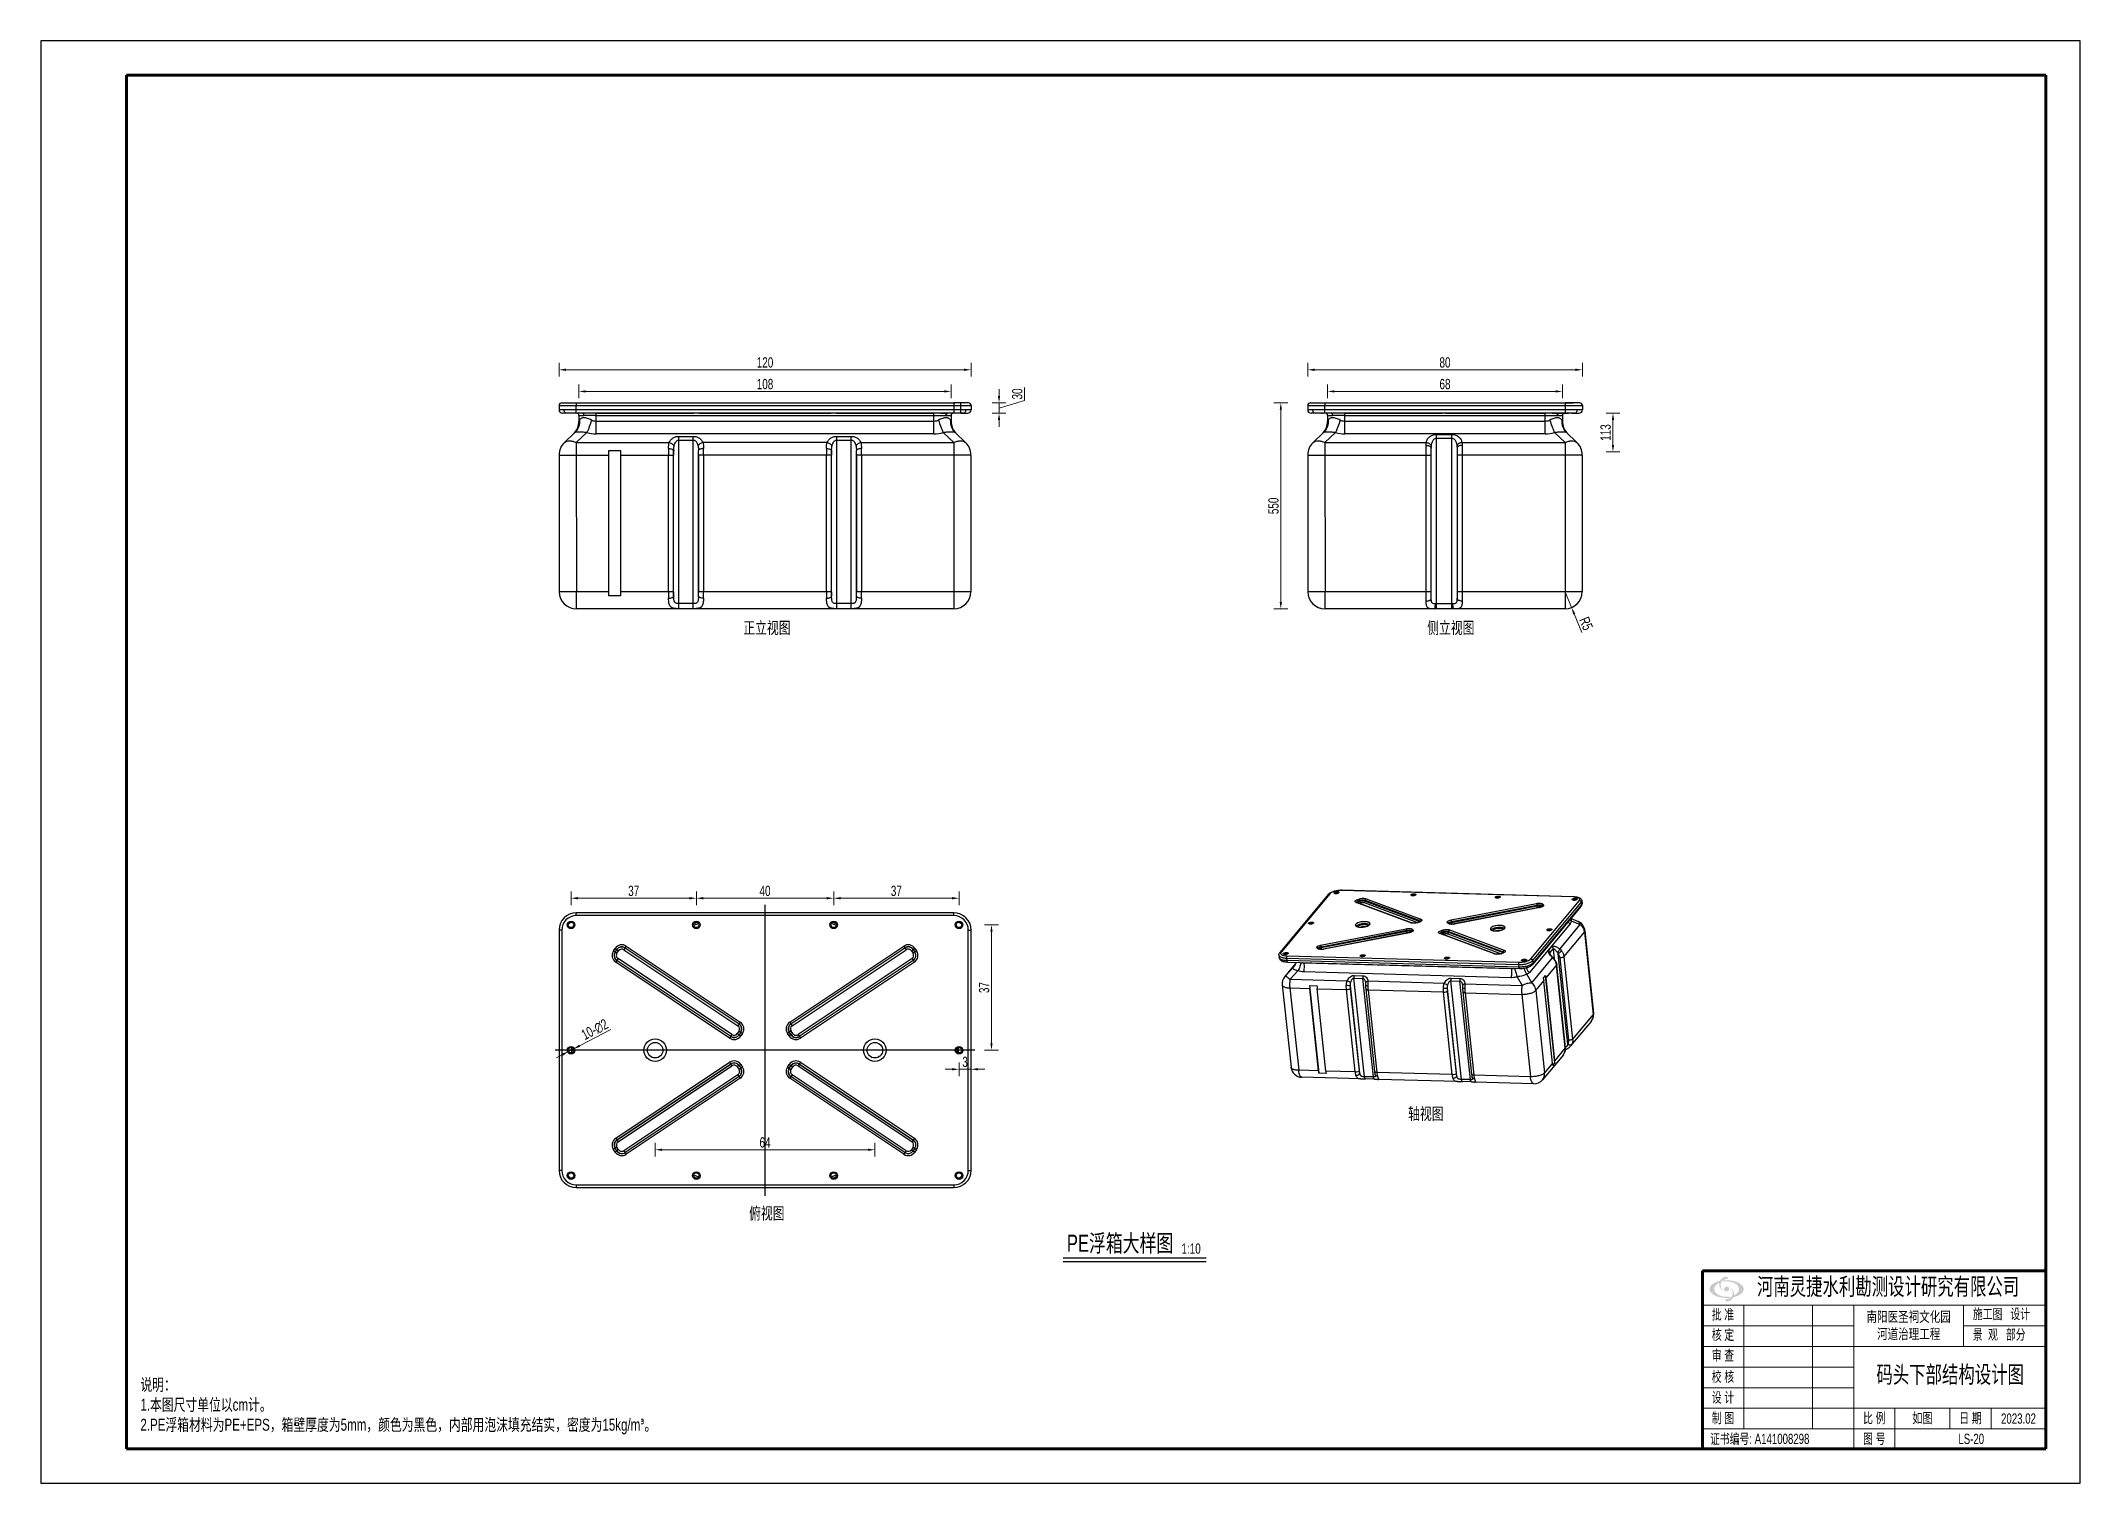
# Model space of a CAD drawing. Extents: x 104235 to 112395, y 52637 to 53451.
# Drawn here: x 111207 to 111801, y 53031 to 53451 of the extents above; entities that cross this region are included whole.
import ezdxf

# ---------------------------------------------------------------- set-up
doc = ezdxf.new("R2010")
doc.units = 0
doc.header["$LTSCALE"] = 1000
doc.header["$PDMODE"] = 1
doc.linetypes.add('CENTER', pattern=[2, 1.25, -0.25, 0.25, -0.25])
for name, color, linetype in [('0-1', 40, 'Continuous'), ('图层1', 1, 'CENTER'), ('图框', 7, 'Continuous')]:
    doc.layers.add(name, color=color, linetype=linetype)
for name, color, linetype, lineweight in [('01-细实线', 3, 'Continuous', 25), ('02-标注', 3, 'Continuous', 25), ('07-文字', 7, 'Continuous', 0), ('图框粗线', 7, 'Continuous', 60), ('文字', 104, 'Continuous', 15), ('细实线', 2, 'Continuous', 15)]:
    doc.layers.add(name, color=color, linetype=linetype, lineweight=lineweight)
doc.styles.add('3.0号字', font='win7仿宋_GB2312.ttf', dxfattribs={"width": 0.7, "height": 3})
doc.styles.add('3.0号字-阿文', font='win7仿宋_GB2312.ttf', dxfattribs={"width": 0.72})
doc.styles.add('5.0号字-阿文', font='win7仿宋_GB2312.ttf', dxfattribs={"width": 0.72})
doc.styles.add('仿宋5号字', font='win7仿宋_GB2312.ttf', dxfattribs={"width": 0.7, "height": 5})
doc.dimstyles.new('1：10阿文', dxfattribs={"dimtxt": 3, "dimasz": 2, "dimexe": 2, "dimexo": 0, "dimtad": 1, "dimdec": 0, "dimzin": 0, "dimdsep": 46, "dimtxsty": '3.0号字-阿文', "dimcen": 2, "dimclrd": 3, "dimclre": 3, "dimclrt": 3, "dimadec": 0, "dimazin": 0, "dimtfac": 1, "dimtdec": 0, "dimtmove": 1, "dimatfit": 3, "dimfxl": 2, "dimfxlon": 1, "dimtolj": 1, "dimtzin": 0, "dimlwd": 18, "dimlwe": 18, "dimarcsym": 0})

msp = doc.modelspace()

# ---------------------------------------------------------------- texts
at = {"layer": '01-细实线', "color": 0, "style": '3.0号字-阿文', "width": 0.72}
for s, p in [('正立视图', (111412.01, 53278.17, 283284.03)), ('侧立视图', (111611.21, 53278.17, 283284.03)), ('轴视图', (111605.64, 53136.7, 283284.03)), ('俯视图', (111413.69, 53107.68, 283284.03))]:
    msp.add_text(s, height=3.5, dxfattribs=at).set_placement(p)
at = {"layer": '07-文字', "width": 0.72}
for s, height, style, p in [('PE浮箱大样图', 5, '5.0号字-阿文', (111506.27, 53098.22, 283284.03)), ('1:10', 3, '3.0号字-阿文', (111539.63, 53097.66, 283284.03))]:
    msp.add_text(s, height=height, dxfattribs=dict(at, style=style)).set_placement(p)
at = {"layer": '07-文字', "attachment_point": 1, "style": '3.0号字'}
for s, width, insert, char_height in [('\\pi6.231;码头下部结构设计图', 55.1808, (111735.82, 53065.02, 283284.03), 5), ('\\pi15.131;LS-20', 37.2431, (111750.79, 53045.25, 283284.03), 3)]:
    msp.add_mtext_dynamic_manual_height_columns(s, width=width, gutter_width=15, heights=[0], dxfattribs=dict(at, insert=insert, char_height=char_height))
at = {"layer": '07-文字', "insert": (111236.41, 53061.29, 283284.03), "char_height": 3.5, "width": 208.6483, "attachment_point": 1, "style": '3.0号字-阿文'}
msp.add_mtext('\\A1;说明：\\P1.本图尺寸单位以cm计。\\P2.PE浮箱材料为PE+EPS，箱壁厚度为5mm，颜色为黑色，内部用泡沫填充结实，密度为15kg/m{\\fISOCPEUR|b0|i0|c0|p34;³}。', dxfattribs=at)

# ---------------------------------------------------------------- blocks, each defined once
blk = doc.blocks.new('*D91')
at = {"layer": '01-细实线', "color": 3, "linetype": 'Continuous', "lineweight": 18}
for p, q in [((111361.84, 53199.17), (111361.84, 53203.17)), ((111363.84, 53201.17), (111396.34, 53201.17)), ((111398.34, 53199.17), (111398.34, 53203.17))]:
    blk.add_line(p, q, dxfattribs=at)
at = {"layer": '01-细实线', "color": 3}
for points in [[(111363.84, 53201.51), (111363.84, 53200.84), (111361.84, 53201.17)], [(111396.34, 53201.51), (111396.34, 53200.84), (111398.34, 53201.17)]]:
    blk.add_solid(points, dxfattribs=at)
at = {"layer": 'Defpoints', "color": 0}
for p in [(111398.34, 53201.17), (111361.84, 53193.42), (111398.34, 53193.42)]:
    blk.add_point(p, dxfattribs=at)
at = {"layer": '01-细实线', "color": 3, "insert": (111380.09, 53203.3), "char_height": 3, "attachment_point": 5, "style": '3.0号字-阿文'}
blk.add_mtext('\\A1;37', dxfattribs=at)
blk = doc.blocks.new('*D92')
at = {"layer": '01-细实线', "color": 3, "linetype": 'Continuous', "lineweight": 18}
for p, q in [((111398.34, 53199.17), (111398.34, 53203.17)), ((111400.34, 53201.17), (111436.34, 53201.17)), ((111438.34, 53199.17), (111438.34, 53203.17))]:
    blk.add_line(p, q, dxfattribs=at)
at = {"layer": '01-细实线', "color": 3}
for points in [[(111400.34, 53201.51), (111400.34, 53200.84), (111398.34, 53201.17)], [(111436.34, 53201.51), (111436.34, 53200.84), (111438.34, 53201.17)]]:
    blk.add_solid(points, dxfattribs=at)
at = {"layer": 'Defpoints', "color": 0}
for p in [(111438.34, 53201.17), (111398.34, 53193.42), (111438.34, 53193.42)]:
    blk.add_point(p, dxfattribs=at)
at = {"layer": '01-细实线', "color": 3, "insert": (111418.34, 53203.3), "char_height": 3, "attachment_point": 5, "style": '3.0号字-阿文'}
blk.add_mtext('\\A1;40', dxfattribs=at)
blk = doc.blocks.new('*D93')
at = {"layer": '01-细实线', "color": 3, "linetype": 'Continuous', "lineweight": 18}
for p, q in [((111438.34, 53199.17), (111438.34, 53203.17)), ((111440.34, 53201.17), (111472.84, 53201.17)), ((111474.84, 53199.17), (111474.84, 53203.17))]:
    blk.add_line(p, q, dxfattribs=at)
at = {"layer": '01-细实线', "color": 3}
for points in [[(111440.34, 53201.51), (111440.34, 53200.84), (111438.34, 53201.17)], [(111472.84, 53201.51), (111472.84, 53200.84), (111474.84, 53201.17)]]:
    blk.add_solid(points, dxfattribs=at)
at = {"layer": 'Defpoints', "color": 0}
for p in [(111474.84, 53201.17), (111438.34, 53193.42), (111474.84, 53193.42)]:
    blk.add_point(p, dxfattribs=at)
at = {"layer": '01-细实线', "color": 3, "insert": (111456.59, 53203.3), "char_height": 3, "attachment_point": 5, "style": '3.0号字-阿文'}
blk.add_mtext('\\A1;37', dxfattribs=at)
blk = doc.blocks.new('*D94')
at = {"layer": '01-细实线', "color": 3, "linetype": 'Continuous', "lineweight": 18}
for p, q in [((111482.3, 53193.42), (111486.3, 53193.42)), ((111484.3, 53158.92), (111484.3, 53191.42)), ((111482.3, 53156.92), (111486.3, 53156.92))]:
    blk.add_line(p, q, dxfattribs=at)
at = {"layer": '01-细实线', "color": 3}
for points in [[(111483.97, 53191.42), (111484.63, 53191.42), (111484.3, 53193.42)], [(111483.97, 53158.92), (111484.63, 53158.92), (111484.3, 53156.92)]]:
    blk.add_solid(points, dxfattribs=at)
at = {"layer": 'Defpoints', "color": 0}
for p in [(111474.84, 53193.42), (111484.3, 53193.42), (111474.84, 53156.92)]:
    blk.add_point(p, dxfattribs=at)
at = {"layer": '01-细实线', "color": 3, "insert": (111482.17, 53175.17), "char_height": 3, "attachment_point": 5, "rotation": 90, "style": '3.0号字-阿文'}
blk.add_mtext('\\A1;37', dxfattribs=at)
blk = doc.blocks.new('*D95')
at = {"layer": '01-细实线', "color": 3, "linetype": 'Continuous', "lineweight": 18}
for p, q in [((111361.13, 53156.55), (111362.55, 53157.29)), ((111373.4, 53162.93), (111364.32, 53158.21)), ((111359.35, 53155.63), (111357.58, 53154.71))]:
    blk.add_line(p, q, dxfattribs=at)
at = {"layer": '01-细实线', "color": 3}
for points in [[(111364.17, 53158.51), (111364.48, 53157.92), (111362.55, 53157.29)], [(111359.2, 53155.93), (111359.51, 53155.34), (111361.13, 53156.55)]]:
    blk.add_solid(points, dxfattribs=at)
at = {"layer": 'Defpoints', "color": 0}
for p in [(111362.55, 53157.29), (111361.13, 53156.55)]:
    blk.add_point(p, dxfattribs=at)
at = {"layer": '01-细实线', "color": 3, "insert": (111368.77, 53162.92), "char_height": 3, "attachment_point": 5, "rotation": 27.45622, "style": '3.0号字-阿文'}
blk.add_mtext('\\A1;10-∅2', dxfattribs=at)
blk = doc.blocks.new('*D96')
at = {"layer": '01-细实线', "color": 3, "linetype": 'Continuous', "lineweight": 18}
for p, q in [((111358.34, 53353.05), (111358.34, 53357.05)), ((111360.34, 53355.05), (111476.34, 53355.05)), ((111478.34, 53353.05), (111478.34, 53357.05))]:
    blk.add_line(p, q, dxfattribs=at)
at = {"layer": '01-细实线', "color": 3}
for points in [[(111360.34, 53355.38), (111360.34, 53354.72), (111358.34, 53355.05)], [(111476.34, 53355.38), (111476.34, 53354.72), (111478.34, 53355.05)]]:
    blk.add_solid(points, dxfattribs=at)
at = {"layer": 'Defpoints', "color": 0}
for p in [(111478.34, 53355.05), (111358.34, 53344.62), (111478.34, 53344.62)]:
    blk.add_point(p, dxfattribs=at)
at = {"layer": '01-细实线', "color": 3, "insert": (111418.34, 53357.17), "char_height": 3, "attachment_point": 5, "style": '3.0号字-阿文'}
blk.add_mtext('\\A1;120', dxfattribs=at)
blk = doc.blocks.new('*D97')
at = {"layer": '01-细实线', "color": 3, "linetype": 'Continuous', "lineweight": 18}
for p, q in [((111364.14, 53346.74), (111364.14, 53350.74)), ((111470.54, 53348.74), (111366.14, 53348.74)), ((111472.54, 53346.74), (111472.54, 53350.74))]:
    blk.add_line(p, q, dxfattribs=at)
at = {"layer": '01-细实线', "color": 3}
for points in [[(111366.14, 53349.08), (111366.14, 53348.41), (111364.14, 53348.74)], [(111470.54, 53349.08), (111470.54, 53348.41), (111472.54, 53348.74)]]:
    blk.add_solid(points, dxfattribs=at)
at = {"layer": 'Defpoints', "color": 0}
for p in [(111364.14, 53348.74), (111364.14, 53341.78), (111472.54, 53341.78)]:
    blk.add_point(p, dxfattribs=at)
at = {"layer": '01-细实线', "color": 3, "insert": (111418.34, 53350.87), "char_height": 3, "attachment_point": 5, "style": '3.0号字-阿文'}
blk.add_mtext('\\A1;108', dxfattribs=at)
blk = doc.blocks.new('*D98')
at = {"layer": '01-细实线', "color": 3, "linetype": 'Continuous', "lineweight": 18}
for p, q in [((111486.49, 53347.42), (111486.49, 53349.42)), ((111493.93, 53346.15), (111493.93, 53349.86)), ((111484.49, 53345.42), (111488.49, 53345.42)), ((111484.49, 53342.41), (111488.49, 53342.41)), ((111486.49, 53343.92), (111493.93, 53346.15)), ((111486.49, 53342.41), (111486.49, 53345.42)), ((111486.49, 53342.41), (111486.49, 53345.42)), ((111486.49, 53340.41), (111486.49, 53338.41))]:
    blk.add_line(p, q, dxfattribs=at)
at = {"layer": '01-细实线', "color": 3}
for points in [[(111486.16, 53347.42), (111486.83, 53347.42), (111486.49, 53345.42)], [(111486.16, 53340.41), (111486.83, 53340.41), (111486.49, 53342.41)]]:
    blk.add_solid(points, dxfattribs=at)
at = {"layer": 'Defpoints', "color": 0}
for p in [(111477.34, 53342.41), (111477.54, 53345.42), (111486.49, 53345.42)]:
    blk.add_point(p, dxfattribs=at)
at = {"layer": '01-细实线', "color": 3, "insert": (111491.81, 53348.01), "char_height": 3, "attachment_point": 5, "rotation": 90, "style": '3.0号字-阿文'}
blk.add_mtext('\\A1;30', dxfattribs=at)
blk = doc.blocks.new('*D99')
at = {"layer": '01-细实线', "color": 3, "linetype": 'Continuous', "lineweight": 18}
for p, q in [((111386.34, 53129.94), (111386.34, 53125.94)), ((111388.34, 53127.94), (111448.34, 53127.94)), ((111450.34, 53129.94), (111450.34, 53125.94))]:
    blk.add_line(p, q, dxfattribs=at)
at = {"layer": '01-细实线', "color": 3}
for points in [[(111388.34, 53128.27), (111388.34, 53127.6), (111386.34, 53127.94)], [(111448.34, 53128.27), (111448.34, 53127.6), (111450.34, 53127.94)]]:
    blk.add_solid(points, dxfattribs=at)
at = {"layer": 'Defpoints', "color": 0}
for p in [(111386.34, 53156.92), (111450.34, 53156.92), (111450.34, 53127.94)]:
    blk.add_point(p, dxfattribs=at)
at = {"layer": '01-细实线', "color": 3, "insert": (111418.34, 53130.06), "char_height": 3, "attachment_point": 5, "style": '3.0号字-阿文'}
blk.add_mtext('\\A1;64', dxfattribs=at)
blk = doc.blocks.new('*D100')
at = {"layer": '01-细实线', "color": 3, "linetype": 'Continuous', "lineweight": 18}
for p, q in [((111576.39, 53353.05), (111576.39, 53357.05)), ((111578.39, 53355.05), (111654.39, 53355.05)), ((111656.39, 53353.05), (111656.39, 53357.05))]:
    blk.add_line(p, q, dxfattribs=at)
at = {"layer": '01-细实线', "color": 3}
for points in [[(111578.39, 53355.38), (111578.39, 53354.72), (111576.39, 53355.05)], [(111654.39, 53355.38), (111654.39, 53354.72), (111656.39, 53355.05)]]:
    blk.add_solid(points, dxfattribs=at)
at = {"layer": 'Defpoints', "color": 0}
for p in [(111656.39, 53355.05), (111576.39, 53344.62), (111656.39, 53344.55)]:
    blk.add_point(p, dxfattribs=at)
at = {"layer": '01-细实线', "color": 3, "insert": (111616.39, 53357.17), "char_height": 3, "attachment_point": 5, "style": '3.0号字-阿文'}
blk.add_mtext('\\A1;80', dxfattribs=at)
blk = doc.blocks.new('*D101')
at = {"layer": '01-细实线', "color": 3, "linetype": 'Continuous', "lineweight": 18}
for p, q in [((111582.19, 53346.74), (111582.19, 53350.74)), ((111584.19, 53348.74), (111648.59, 53348.74)), ((111650.59, 53346.74), (111650.59, 53350.74))]:
    blk.add_line(p, q, dxfattribs=at)
at = {"layer": '01-细实线', "color": 3}
for points in [[(111584.19, 53349.08), (111584.19, 53348.41), (111582.19, 53348.74)], [(111648.59, 53349.08), (111648.59, 53348.41), (111650.59, 53348.74)]]:
    blk.add_solid(points, dxfattribs=at)
at = {"layer": 'Defpoints', "color": 0}
for p in [(111650.59, 53348.74), (111582.19, 53341.78), (111650.59, 53341.78)]:
    blk.add_point(p, dxfattribs=at)
at = {"layer": '01-细实线', "color": 3, "insert": (111616.39, 53350.87), "char_height": 3, "attachment_point": 5, "style": '3.0号字-阿文'}
blk.add_mtext('\\A1;68', dxfattribs=at)
blk = doc.blocks.new('*D102')
at = {"layer": '01-细实线', "color": 3, "linetype": 'Continuous', "lineweight": 18}
for p, q in [((111663.31, 53342.41), (111667.31, 53342.41)), ((111665.31, 53333.12), (111665.31, 53340.41)), ((111663.31, 53331.12), (111667.31, 53331.12))]:
    blk.add_line(p, q, dxfattribs=at)
at = {"layer": '01-细实线', "color": 3}
for points in [[(111664.98, 53340.41), (111665.65, 53340.41), (111665.31, 53342.41)], [(111664.98, 53333.12), (111665.65, 53333.12), (111665.31, 53331.12)]]:
    blk.add_solid(points, dxfattribs=at)
at = {"layer": 'Defpoints', "color": 0}
for p in [(111655.39, 53342.41), (111665.31, 53342.41), (111656.3, 53331.12)]:
    blk.add_point(p, dxfattribs=at)
at = {"layer": '01-细实线', "color": 3, "insert": (111663.19, 53336.77), "char_height": 3, "attachment_point": 5, "rotation": 90, "style": '3.0号字-阿文'}
blk.add_mtext('\\A1;113', dxfattribs=at)
blk = doc.blocks.new('*D103')
at = {"layer": '01-细实线', "color": 3, "linetype": 'Continuous', "lineweight": 18}
for p, q in [((111570.57, 53345.42), (111566.57, 53345.42)), ((111568.57, 53287.42), (111568.57, 53343.42)), ((111570.57, 53285.42), (111566.57, 53285.42))]:
    blk.add_line(p, q, dxfattribs=at)
at = {"layer": '01-细实线', "color": 3}
for points in [[(111568.24, 53343.42), (111568.9, 53343.42), (111568.57, 53345.42)], [(111568.24, 53287.42), (111568.9, 53287.42), (111568.57, 53285.42)]]:
    blk.add_solid(points, dxfattribs=at)
at = {"layer": 'Defpoints', "color": 0}
for p in [(111568.57, 53345.42), (111578.44, 53345.42), (111581.44, 53285.42)]:
    blk.add_point(p, dxfattribs=at)
at = {"layer": '01-细实线', "color": 3, "insert": (111566.44, 53315.42), "char_height": 3, "attachment_point": 5, "rotation": 90, "style": '3.0号字-阿文'}
blk.add_mtext('\\A1;550', dxfattribs=at)
blk = doc.blocks.new('*D90')
at = {"layer": '01-细实线', "color": 3, "linetype": 'Continuous', "lineweight": 18}
for p, q in [((111651.34, 53290.42), (111653.25, 53285.8)), ((111656.25, 53278.57), (111654.02, 53283.95))]:
    blk.add_line(p, q, dxfattribs=at)
at = {"layer": '01-细实线', "color": 3}
blk.add_solid([(111654.33, 53284.08), (111653.71, 53283.83), (111653.25, 53285.8)], dxfattribs=at)
at = {"layer": 'Defpoints', "color": 0}
for p in [(111651.34, 53290.42), (111653.25, 53285.8)]:
    blk.add_point(p, dxfattribs=at)
at = {"layer": '01-细实线', "color": 3, "insert": (111657.48, 53281.15), "char_height": 3, "attachment_point": 5, "rotation": 292.4875, "style": '3.0号字-阿文'}
blk.add_mtext('\\A1;R5', dxfattribs=at)
blk = doc.blocks.new('*D104')
at = {"layer": '01-细实线', "color": 3, "linetype": 'Continuous', "lineweight": 18}
for p, q in [((111472.84, 53151.37), (111470.84, 53151.37)), ((111474.84, 53153.37), (111474.84, 53149.37)), ((111474.84, 53151.37), (111478.34, 53151.37)), ((111478.34, 53153.37), (111478.34, 53149.37)), ((111480.34, 53151.37), (111482.34, 53151.37))]:
    blk.add_line(p, q, dxfattribs=at)
at = {"layer": '01-细实线', "color": 3}
for points in [[(111472.84, 53151.7), (111472.84, 53151.04), (111474.84, 53151.37)], [(111480.34, 53151.7), (111480.34, 53151.04), (111478.34, 53151.37)]]:
    blk.add_solid(points, dxfattribs=at)
at = {"layer": 'Defpoints', "color": 0}
for p in [(111474.84, 53156.92), (111478.34, 53156.92), (111478.34, 53151.37)]:
    blk.add_point(p, dxfattribs=at)
at = {"layer": '01-细实线', "color": 3, "insert": (111476.59, 53153.5), "char_height": 3, "attachment_point": 5, "style": '3.0号字-阿文'}
blk.add_mtext('\\A1;3', dxfattribs=at)
blk = doc.blocks.new('3')
at = {"layer": '文字', "linetype": 'Continuous', "lineweight": 0}
blk.add_hatch(color=256, dxfattribs=at).paths.add_polyline_path([(103525.77, 52668.57), (103525.91, 52668.66), (103526.01, 52668.86), (103525.98, 52669.04), (103525.85, 52669.21), (103525.66, 52669.28), (103525.34, 52669.26), (103524.83, 52669.11), (103524.54, 52668.98), (103524.16, 52668.69), (103523.94, 52668.43), (103523.79, 52668.22), (103523.71, 52668.05), (103523.66, 52668.03), (103523.41, 52667.96), (103523.13, 52667.87), (103522.79, 52667.75), (103522.51, 52667.66), (103522.16, 52667.49), (103521.79, 52667.28), (103521.51, 52667.08), (103521.26, 52666.86), (103521.05, 52666.64), (103520.8, 52666.25), (103520.73, 52666.05), (103520.68, 52665.73), (103520.68, 52665.5), (103520.74, 52665.24), (103520.83, 52665), (103521.01, 52664.7), (103521.24, 52664.45), (103521.5, 52664.23), (103521.67, 52664.1), (103521.83, 52663.99), (103522.05, 52663.87), (103522.39, 52663.68), (103522.63, 52663.59), (103523.19, 52663.4), (103523.54, 52663.32), (103523.95, 52663.23), (103524.34, 52663.18), (103524.89, 52663.1), (103525.53, 52663.08), (103526.12, 52663.1), (103526.44, 52663.11), (103526.52, 52663.13), (103526.59, 52663.2), (103526.61, 52663.36), (103526.54, 52663.42), (103526.45, 52663.45), (103526.24, 52663.44), (103525.95, 52663.43), (103525.35, 52663.4), (103524.76, 52663.46), (103524.51, 52663.53), (103524.21, 52663.59), (103523.84, 52663.71), (103523.49, 52663.84), (103523.13, 52664.06), (103522.76, 52664.31), (103522.56, 52664.48), (103522.39, 52664.67), (103522.26, 52664.86), (103522.16, 52665.08), (103522.09, 52665.31), (103522.04, 52665.52), (103522.04, 52665.89), (103522.14, 52666.22), (103522.3, 52666.52), (103522.55, 52666.82), (103522.85, 52667.07), (103523.19, 52667.31), (103523.51, 52667.48), (103523.48, 52666.89), (103523.54, 52666.6), (103523.66, 52666.25), (103523.79, 52666.03), (103523.86, 52665.9), (103524.3, 52665.44), (103524.58, 52665.25), (103524.93, 52665.09), (103525.14, 52665.02), (103525.45, 52664.98), (103525.68, 52664.96), (103525.98, 52665.06), (103526.18, 52665.23), (103526.29, 52665.45), (103526.32, 52665.73), (103526.29, 52665.9), (103526.09, 52666.17), (103525.93, 52666.28), (103526.17, 52666.23), (103526.36, 52666.17), (103526.57, 52666.06), (103526.79, 52665.9), (103526.95, 52665.73), (103527.19, 52665.42), (103527.28, 52665.23), (103527.35, 52665), (103527.42, 52664.61), (103527.42, 52664.41), (103527.3, 52663.89), (103527.15, 52663.59), (103526.98, 52663.37), (103526.75, 52663.16), (103526.56, 52663.02), (103526.31, 52662.89), (103526.01, 52662.8), (103525.88, 52662.77), (103525.58, 52662.77), (103525.44, 52662.7), (103525.36, 52662.65), (103525.28, 52662.45), (103525.29, 52662.31), (103525.36, 52662.16), (103525.51, 52662.06), (103525.7, 52662.03), (103525.94, 52662.06), (103526.23, 52662.12), (103526.52, 52662.22), (103526.79, 52662.37), (103527.15, 52662.64), (103527.37, 52662.91), (103527.53, 52663.15), (103527.61, 52663.27), (103527.67, 52663.31), (103528.06, 52663.4), (103528.82, 52663.66), (103529.42, 52663.98), (103530.06, 52664.45), (103530.38, 52664.88), (103530.57, 52665.29), (103530.6, 52665.62), (103530.55, 52666.07), (103530.36, 52666.46), (103530.03, 52666.83), (103529.55, 52667.26), (103529, 52667.56), (103528.23, 52667.84), (103527.63, 52668.01), (103527.11, 52668.12), (103526.53, 52668.19), (103526, 52668.22), (103525.42, 52668.22), (103524.81, 52668.2), (103524.72, 52668.16), (103524.67, 52668.09), (103524.66, 52668.01), (103524.69, 52667.92), (103524.76, 52667.85), (103525.03, 52667.85), (103525.16, 52667.88), (103525.92, 52667.9), (103526.79, 52667.78), (103527.27, 52667.65), (103527.66, 52667.51), (103527.95, 52667.38), (103528.42, 52667.1), (103528.73, 52666.81), (103528.97, 52666.51), (103529.14, 52666.21), (103529.25, 52665.79), (103529.2, 52665.32), (103529.08, 52664.97), (103528.87, 52664.66), (103528.6, 52664.36), (103528.3, 52664.13), (103527.77, 52663.84), (103527.78, 52664), (103527.78, 52664.41), (103527.75, 52664.65), (103527.71, 52664.81), (103527.59, 52665.1), (103527.46, 52665.32), (103527.27, 52665.57), (103527.09, 52665.77), (103526.9, 52665.92), (103526.49, 52666.17), (103526.25, 52666.25), (103526.06, 52666.29), (103525.84, 52666.33), (103525.58, 52666.33), (103525.32, 52666.26), (103525.12, 52666.11), (103525.01, 52665.93), (103524.95, 52665.7), (103524.98, 52665.48), (103525.07, 52665.29), (103525.2, 52665.12), (103525.39, 52665.01), (103525.39, 52665), (103525.26, 52665.03), (103525.18, 52665.05), (103525.02, 52665.1), (103524.74, 52665.23), (103524.48, 52665.41), (103524.3, 52665.6), (103524.14, 52665.82), (103524.03, 52666.02), (103523.92, 52666.3), (103523.87, 52666.63), (103523.87, 52666.91), (103523.94, 52667.32), (103524.09, 52667.66), (103524.31, 52667.97), (103524.67, 52668.26), (103524.94, 52668.4), (103525.23, 52668.49), (103525.55, 52668.54), (103525.73, 52668.56)])
at = {"layer": '图框'}
for p, q in [((103628.62, 53029.13), (103034.62, 53029.13)), ((103034.62, 53029.13), (103034.62, 52609.13)), ((103628.62, 52609.13), (103628.62, 53029.13)), ((103034.62, 52609.13), (103628.62, 52609.13))]:
    blk.add_line(p, q, dxfattribs=at)
at = {"layer": '图框粗线'}
for p, q in [((103618.62, 53019.13), (103059.62, 53019.13)), ((103059.62, 53019.13), (103059.62, 52619.13)), ((103618.62, 52619.13), (103618.62, 53019.13)), ((103618.65, 52670.94), (103518.65, 52670.94)), ((103518.65, 52670.94), (103518.65, 52618.94)), ((103059.62, 52619.13), (103618.62, 52619.13))]:
    blk.add_line(p, q, dxfattribs=at)
at = {"layer": '细实线'}
for p, q in [((103618.65, 52660.94), (103518.65, 52660.94)), ((103530.65, 52660.94), (103530.65, 52624.94)), ((103550.65, 52660.94), (103550.65, 52624.94)), ((103562.65, 52660.94), (103562.65, 52618.94)), ((103594.65, 52660.94), (103594.65, 52648.94)), ((103562.65, 52654.94), (103518.65, 52654.94)), ((103618.65, 52654.94), (103594.65, 52654.94)), ((103618.65, 52648.94), (103518.65, 52648.94)), ((103562.65, 52642.94), (103518.65, 52642.94)), ((103562.65, 52636.94), (103518.65, 52636.94)), ((103618.65, 52630.94), (103518.65, 52630.94)), ((103574.65, 52630.94), (103574.65, 52618.94)), ((103590.65, 52630.94), (103590.65, 52624.94)), ((103602.65, 52630.94), (103602.65, 52624.94)), ((103618.65, 52624.94), (103518.65, 52624.94))]:
    blk.add_line(p, q, dxfattribs=at)
at = {"layer": '文字', "style": '3.0号字', "width": 0.7}
blk.add_text('证书编号: A141008298 ', height=3, dxfattribs=at).set_placement((103520.8, 52620.55))
at = {"layer": '文字', "insert": (103534.47, 52668.92), "char_height": 5, "attachment_point": 1, "style": '仿宋5号字'}
blk.add_mtext('河南灵捷水利勘测设计研究有限公司', dxfattribs=at)
at = {"layer": '文字', "char_height": 3, "attachment_point": 1, "line_spacing_factor": 1.5, "style": '3.0号字'}
for s, insert in [('批 准', (103521.31, 52659.77)), ('施工图   设计', (103597.35, 52659.93)), ('核 定', (103521.31, 52653.84)), ('景  观   部分', (103597.35, 52653.94)), ('审 查', (103521.31, 52647.86)), ('校 核', (103521.31, 52641.66)), ('设 计', (103521.31, 52635.64)), ('制 图', (103521.31, 52629.61))]:
    blk.add_mtext(s, dxfattribs=dict(at, insert=insert))
at = {"layer": '文字', "insert": (103578.65, 52654.94), "char_height": 3, "width": 32, "attachment_point": 5, "style": '3.0号字-阿文'}
blk.add_mtext('{\\W0.75;南阳医圣祠文化园\\P河道治理工程}', dxfattribs=at)
at = {"layer": '文字', "char_height": 3, "attachment_point": 5, "line_spacing_factor": 1.5}
for s, insert, width, style in [('比 例', (103568.65, 52627.94), 12, '3.0号字'), ('如图', (103582.65, 52627.94), 16, '3.0号字-阿文'), ('日 期', (103596.65, 52627.94), 8.7438, '3.0号字'), ('2023.02', (103610.65, 52627.94), 11.1671, '3.0号字'), ('图 号 ', (103568.65, 52621.94), 12, '3.0号字')]:
    blk.add_mtext(s, dxfattribs=dict(at, insert=insert, width=width, style=style))

# ---------------------------------------------------------------- dimensions: what is measured, and where the dimension line sits
at = {"layer": '01-细实线'}
for base, p1, p2, picture, middle in [((111478.34, 53355.05, 283284.03), (111358.34, 53344.62, 283284.03), (111478.34, 53344.62, 283284.03), '*D96', (111418.34, 53357.17, 283284.03)), ((111656.39, 53355.05, 283284.03), (111576.39, 53344.62, 283284.03), (111656.39, 53344.55, 283284.03), '*D100', (111616.39, 53357.17, 283284.03)), ((111364.14, 53348.74, 283284.03), (111472.54, 53341.78, 283284.03), (111364.14, 53341.78, 283284.03), '*D97', (111418.34, 53350.87, 283284.03)), ((111650.59, 53348.74, 283284.03), (111582.19, 53341.78, 283284.03), (111650.59, 53341.78, 283284.03), '*D101', (111616.39, 53350.87, 283284.03)), ((111398.33764957, 53201.17407759, 283284.028), (111361.83764957, 53193.42265824, 283284.028), (111398.33764957, 53193.42265824, 283284.028), '*D91', (111380.08764957, 53203.29907759, 283284.028)), ((111438.34, 53201.17, 283284.03), (111398.34, 53193.42, 283284.03), (111438.34, 53193.42, 283284.03), '*D92', (111418.34, 53203.3, 283284.03)), ((111474.83764957, 53201.17407759, 283284.028), (111438.33764957, 53193.42265824, 283284.028), (111474.83764957, 53193.42265824, 283284.028), '*D93', (111456.58764957, 53203.29907759, 283284.028)), ((111450.34, 53127.94, 283284.03), (111386.34, 53156.92, 283284.03), (111450.34, 53156.92, 283284.03), '*D99', (111418.34, 53130.06, 283284.03)), ((111478.337, 53151.3716, 283284.028), (111474.8376, 53156.9227, 283284.028), (111478.337, 53156.9227, 283284.028), '*D104', (111476.5873, 53153.4966, 283284.028))]:
    dim = msp.add_linear_dim(base=base, p1=p1, p2=p2, dimstyle='1：10阿文', dxfattribs=at)
    dim.commit()
    dim.dimension.update_dxf_attribs({"geometry": picture, "text_midpoint": middle})
for base, p1, p2, text, picture, middle in [((111486.49, 53345.42, 283284.03), (111477.34, 53342.41, 283284.03), (111477.54, 53345.42, 283284.03), '30', '*D98', (111491.81, 53346.77, 283284.03)), ((111568.57, 53345.42, 283284.03), (111581.44, 53285.42, 283284.03), (111578.44, 53345.42, 283284.03), '550', '*D103', (111566.44, 53315.42, 283284.03))]:
    dim = msp.add_linear_dim(base=base, p1=p1, p2=p2, angle=90, text=text, dimstyle='1：10阿文', dxfattribs=at)
    dim.commit()
    dim.dimension.update_dxf_attribs({"geometry": picture, "text_midpoint": middle})
dim = msp.add_linear_dim(base=(111665.31, 53342.41, 283284.03), p1=(111656.3, 53331.12, 283284.03), p2=(111655.39, 53342.41, 283284.03), angle=90, text='113', dimstyle='1：10阿文', dxfattribs=at)
dim.commit()
dim.dimension.update_dxf_attribs({"geometry": '*D102', "text_midpoint": (111665.31, 53336.77, 283284.03), "dimtype": 160})
dim = msp.add_radius_dim(center=(111651.34, 53290.42, 283284.03), mpoint=(111653.25, 53285.8, 283284.03), dimstyle='1：10阿文', dxfattribs=at)
dim.commit()
dim.dimension.update_dxf_attribs({"geometry": '*D90', "text_midpoint": (111657.48, 53281.15, 283284.03)})
dim = msp.add_linear_dim(base=(111484.29910663, 53193.42265824, 283284.028), p1=(111474.83764957, 53156.92265824, 283284.028), p2=(111474.83764957, 53193.42265824, 283284.028), angle=90, dimstyle='1：10阿文', dxfattribs=at)
dim.commit()
dim.dimension.update_dxf_attribs({"geometry": '*D94', "text_midpoint": (111482.17410663, 53175.17265824, 283284.028)})
dim = msp.add_diameter_dim_2p(p1=(111361.13, 53156.55, 283284.03), p2=(111362.55, 53157.29, 283284.03), text='10-<>', dimstyle='1：10阿文', dxfattribs=at)
dim.commit()
dim.dimension.update_dxf_attribs({"geometry": '*D95', "text_midpoint": (111368.77, 53162.92, 283284.03)})

# ---------------------------------------------------------------- linework, layer by layer
at = {"layer": '01-细实线'}
for p, q in [((111358.34, 53344.62, 283284.03), (111358.34, 53343.41, 283284.03)), ((111358.34, 53344.62, 283284.03), (111473.34, 53344.62, 283284.03)), ((111358.72, 53343.41, 283284.03), (111358.34, 53343.41, 283284.03)), ((111359.18, 53343.41, 283284.03), (111358.72, 53343.41, 283284.03)), ((111359.14, 53345.42, 283284.03), (111473.65, 53345.42, 283284.03)), ((111359.8, 53343.4, 283284.03), (111359.18, 53343.41, 283284.03)), ((111361.27, 53342.4, 283284.03), (111359.33, 53342.41, 283284.03)), ((111365.18, 53342.36, 283284.03), (111362.4, 53342.39, 283284.03)), ((111363.34, 53345.42, 283284.03), (111363.34, 53345.42, 283284.03)), ((111363.34, 53342.41, 283284.03), (111363.34, 53344.62, 283284.03)), ((111473.34, 53343.41, 283284.03), (111363.34, 53343.41, 283284.03)), ((111473.34, 53342.41, 283284.03), (111363.34, 53342.41, 283284.03)), ((111364.14, 53341.78, 283284.03), (111364.14, 53340.02, 283284.03)), ((111364.14, 53341.78, 283284.03), (111364.31, 53341.78, 283284.03)), ((111364.31, 53341.78, 283284.03), (111364.65, 53341.77, 283284.03)), ((111364.65, 53341.77, 283284.03), (111365.6, 53341.76, 283284.03)), ((111369.14, 53336.39, 283284.03), (111369.14, 53342.38, 283284.03)), ((111369.14, 53342.38, 283284.03), (111397.54, 53342.38, 283284.03)), ((111369.14, 53341.78, 283284.03), (111467.54, 53341.78, 283284.03)), ((111399.14, 53342.38, 283284.03), (111437.54, 53342.38, 283284.03)), ((111439.14, 53342.38, 283284.03), (111467.54, 53342.38, 283284.03)), ((111467.54, 53336.39, 283284.03), (111467.54, 53342.38, 283284.03)), ((111471.07, 53341.76, 283284.03), (111472.16, 53341.77, 283284.03)), ((111474.27, 53342.39, 283284.03), (111471.49, 53342.36, 283284.03)), ((111472.16, 53341.77, 283284.03), (111472.37, 53341.78, 283284.03)), ((111472.37, 53341.78, 283284.03), (111472.54, 53341.78, 283284.03)), ((111472.54, 53341.78, 283284.03), (111472.54, 53340.02, 283284.03)), ((111473.34, 53345.42, 283284.03), (111473.34, 53345.42, 283284.03)), ((111477.54, 53345.42, 283284.03), (111473.34, 53345.42, 283284.03)), ((111473.34, 53344.62, 283284.03), (111477.47, 53344.62, 283284.03)), ((111473.34, 53344.62, 283284.03), (111473.34, 53342.41, 283284.03)), ((111475.34, 53342.43, 283284.03), (111475.34, 53345.43, 283284.03)), ((111475.4, 53342.4, 283284.03), (111477.34, 53342.41, 283284.03)), ((111477.49, 53343.41, 283284.03), (111476.87, 53343.4, 283284.03)), ((111477.47, 53344.62, 283284.03), (111478.34, 53344.62, 283284.03)), ((111477.82, 53343.41, 283284.03), (111477.49, 53343.41, 283284.03)), ((111478.34, 53343.41, 283284.03), (111477.82, 53343.41, 283284.03)), ((111478.34, 53344.62, 283284.03), (111478.34, 53343.41, 283284.03)), ((111576.39, 53344.62, 283284.03), (111576.39, 53343.41, 283284.03)), ((111576.39, 53344.62, 283284.03), (111651.39, 53344.62, 283284.03)), ((111576.77, 53343.41, 283284.03), (111576.39, 53343.41, 283284.03)), ((111577.23, 53343.41, 283284.03), (111576.77, 53343.41, 283284.03)), ((111577.19, 53345.42, 283284.03), (111653.75, 53345.42, 283284.03)), ((111577.85, 53343.4, 283284.03), (111577.23, 53343.41, 283284.03)), ((111579.32, 53342.4, 283284.03), (111577.38, 53342.41, 283284.03)), ((111583.23, 53342.36, 283284.03), (111580.45, 53342.39, 283284.03)), ((111581.39, 53345.42, 283284.03), (111581.39, 53345.42, 283284.03)), ((111581.39, 53342.41, 283284.03), (111581.39, 53344.62, 283284.03)), ((111651.39, 53343.41, 283284.03), (111581.39, 53343.41, 283284.03)), ((111651.39, 53342.41, 283284.03), (111581.39, 53342.41, 283284.03)), ((111582.19, 53341.78, 283284.03), (111582.19, 53340.02, 283284.03)), ((111582.19, 53341.78, 283284.03), (111582.36, 53341.78, 283284.03)), ((111582.36, 53341.78, 283284.03), (111582.7, 53341.77, 283284.03)), ((111582.7, 53341.77, 283284.03), (111583.65, 53341.76, 283284.03)), ((111587.19, 53336.39, 283284.03), (111587.19, 53342.38, 283284.03)), ((111587.19, 53342.38, 283284.03), (111615.59, 53342.38, 283284.03)), ((111587.19, 53341.78, 283284.03), (111645.59, 53341.78, 283284.03)), ((111617.19, 53342.38, 283284.03), (111645.59, 53342.38, 283284.03)), ((111645.59, 53336.39, 283284.03), (111645.59, 53342.38, 283284.03)), ((111649.12, 53341.76, 283284.03), (111650.21, 53341.77, 283284.03)), ((111649.55, 53342.36, 283284.03), (111652.32, 53342.39, 283284.03)), ((111650.21, 53341.77, 283284.03), (111650.42, 53341.78, 283284.03)), ((111650.42, 53341.78, 283284.03), (111650.59, 53341.78, 283284.03)), ((111650.59, 53341.78, 283284.03), (111650.59, 53340.02, 283284.03)), ((111651.39, 53345.42, 283284.03), (111651.39, 53345.42, 283284.03)), ((111655.59, 53345.42, 283284.03), (111651.39, 53345.42, 283284.03)), ((111651.39, 53344.62, 283284.03), (111655.52, 53344.62, 283284.03)), ((111651.39, 53344.62, 283284.03), (111651.39, 53342.41, 283284.03)), ((111653.45, 53342.4, 283284.03), (111655.39, 53342.41, 283284.03)), ((111655.54, 53343.41, 283284.03), (111654.92, 53343.4, 283284.03)), ((111655.52, 53344.62, 283284.03), (111656.39, 53344.62, 283284.03)), ((111655.87, 53343.41, 283284.03), (111655.54, 53343.41, 283284.03)), ((111656.39, 53343.41, 283284.03), (111655.87, 53343.41, 283284.03)), ((111656.39, 53344.62, 283284.03), (111656.39, 53343.41, 283284.03)), ((111362.96, 53336.76, 283284.03), (111359.91, 53333.86, 283284.03)), ((111363.35, 53333.86, 283284.03), (111366.4, 53336.76, 283284.03)), ((111364.33, 53340.38, 283284.03), (111364.14, 53340.02, 283284.03)), ((111467.54, 53340.02, 283284.03), (111369.14, 53340.02, 283284.03)), ((111467.54, 53336.39, 283284.03), (111369.14, 53336.39, 283284.03)), ((111393.23, 53285.47, 283284.03), (111393.23, 53335.67, 283284.03)), ((111393.23, 53335.67, 283284.03), (111397.45, 53335.67, 283284.03)), ((111397.45, 53285.47, 283284.03), (111397.45, 53335.67, 283284.03)), ((111439.23, 53285.47, 283284.03), (111439.23, 53335.67, 283284.03)), ((111439.23, 53335.67, 283284.03), (111443.45, 53335.67, 283284.03)), ((111443.45, 53285.47, 283284.03), (111443.45, 53335.67, 283284.03)), ((111470.27, 53336.76, 283284.03), (111473.32, 53333.86, 283284.03)), ((111472.54, 53340.02, 283284.03), (111472.35, 53340.38, 283284.03)), ((111476.76, 53333.86, 283284.03), (111473.72, 53336.76, 283284.03)), ((111581.01, 53336.76, 283284.03), (111577.96, 53333.86, 283284.03)), ((111581.4, 53333.86, 283284.03), (111584.45, 53336.76, 283284.03)), ((111582.38, 53340.38, 283284.03), (111582.19, 53340.02, 283284.03)), ((111645.59, 53340.02, 283284.03), (111587.19, 53340.02, 283284.03)), ((111645.59, 53336.39, 283284.03), (111587.19, 53336.39, 283284.03)), ((111613.89, 53285.42, 283284.03), (111613.89, 53336.24, 283284.03)), ((111613.89, 53336.24, 283284.03), (111618.39, 53336.24, 283284.03)), ((111618.39, 53285.42, 283284.03), (111618.39, 53336.24, 283284.03)), ((111648.33, 53336.76, 283284.03), (111651.37, 53333.86, 283284.03)), ((111650.59, 53340.02, 283284.03), (111650.4, 53340.38, 283284.03)), ((111654.82, 53333.86, 283284.03), (111651.77, 53336.76, 283284.03)), ((111358.35, 53330.23, 283284.03), (111358.39, 53290.42, 283284.03)), ((111358.35, 53330.23, 283284.03), (111372.84, 53330.23, 283284.03)), ((111363.35, 53333.86, 283284.03), (111363.39, 53290.42, 283284.03)), ((111363.35, 53333.86, 283284.03), (111390.43, 53333.86, 283284.03)), ((111372.84, 53289.2, 283284.03), (111372.84, 53331.59, 283284.03)), ((111372.84, 53331.59, 283284.03), (111376.34, 53331.59, 283284.03)), ((111376.34, 53289.2, 283284.03), (111376.34, 53331.59, 283284.03)), ((111376.34, 53330.23, 283284.03), (111391.71, 53330.23, 283284.03)), ((111390.22, 53290.42, 283284.03), (111390.21, 53330.23, 283284.03)), ((111391.71, 53290.42, 283284.03), (111391.71, 53330.23, 283284.03)), ((111391.73, 53289.09, 283284.03), (111391.73, 53331.56, 283284.03)), ((111393.23, 53334.58, 283284.03), (111397.45, 53334.58, 283284.03)), ((111398.94, 53289.09, 283284.03), (111398.94, 53331.56, 283284.03)), ((111398.97, 53330.23, 283284.03), (111398.96, 53290.42, 283284.03)), ((111400.46, 53330.23, 283284.03), (111398.97, 53330.23, 283284.03)), ((111436.43, 53333.86, 283284.03), (111400.24, 53333.86, 283284.03)), ((111400.46, 53330.23, 283284.03), (111400.46, 53290.42, 283284.03)), ((111437.71, 53330.23, 283284.03), (111400.46, 53330.23, 283284.03)), ((111436.22, 53290.42, 283284.03), (111436.21, 53330.23, 283284.03)), ((111437.71, 53290.42, 283284.03), (111437.71, 53330.23, 283284.03)), ((111437.73, 53289.09, 283284.03), (111437.73, 53331.56, 283284.03)), ((111439.23, 53334.58, 283284.03), (111443.45, 53334.58, 283284.03)), ((111444.94, 53289.09, 283284.03), (111444.94, 53331.56, 283284.03)), ((111444.97, 53330.23, 283284.03), (111444.96, 53290.42, 283284.03)), ((111478.32, 53330.23, 283284.03), (111444.97, 53330.23, 283284.03)), ((111446.24, 53333.86, 283284.03), (111473.32, 53333.86, 283284.03)), ((111446.46, 53330.23, 283284.03), (111446.46, 53290.42, 283284.03)), ((111473.32, 53333.86, 283284.03), (111473.29, 53285.42, 283284.03)), ((111478.32, 53330.23, 283284.03), (111478.29, 53290.42, 283284.03)), ((111576.4, 53330.23, 283284.03), (111576.44, 53290.42, 283284.03)), ((111576.4, 53330.23, 283284.03), (111581.4, 53330.23, 283284.03)), ((111581.4, 53333.86, 283284.03), (111581.44, 53290.42, 283284.03)), ((111581.4, 53333.86, 283284.03), (111610.93, 53333.86, 283284.03)), ((111581.4, 53330.23, 283284.03), (111612.39, 53330.23, 283284.03)), ((111610.89, 53287.71, 283284.03), (111610.89, 53333.03, 283284.03)), ((111612.39, 53288.52, 283284.03), (111612.39, 53332.19, 283284.03)), ((111613.89, 53335.15, 283284.03), (111618.39, 53335.15, 283284.03)), ((111619.89, 53332.19, 283284.03), (111619.89, 53288.52, 283284.03)), ((111656.37, 53330.23, 283284.03), (111619.89, 53330.23, 283284.03)), ((111621.35, 53333.86, 283284.03), (111651.37, 53333.86, 283284.03)), ((111621.39, 53333.03, 283284.03), (111621.39, 53287.71, 283284.03)), ((111651.37, 53333.86, 283284.03), (111651.34, 53285.42, 283284.03)), ((111656.37, 53330.23, 283284.03), (111656.34, 53290.42, 283284.03)), ((111358.73, 53290.42, 283284.03), (111358.39, 53290.42, 283284.03)), ((111372.84, 53290.42, 283284.03), (111358.73, 53290.42, 283284.03)), ((111363.39, 53285.42, 283284.03), (111363.39, 53290.42, 283284.03)), ((111376.34, 53289.2, 283284.03), (111372.84, 53289.2, 283284.03)), ((111391.71, 53290.42, 283284.03), (111376.34, 53290.42, 283284.03)), ((111400.46, 53290.42, 283284.03), (111398.96, 53290.42, 283284.03)), ((111437.71, 53290.42, 283284.03), (111400.46, 53290.42, 283284.03)), ((111478.29, 53290.42, 283284.03), (111444.96, 53290.42, 283284.03)), ((111581.44, 53290.42, 283284.03), (111576.44, 53290.42, 283284.03)), ((111581.44, 53285.42, 283284.03), (111581.44, 53290.42, 283284.03)), ((111612.39, 53290.42, 283284.03), (111581.44, 53290.42, 283284.03)), ((111656.34, 53290.42, 283284.03), (111619.89, 53290.42, 283284.03)), ((111473.29, 53285.42, 283284.03), (111363.39, 53285.42, 283284.03)), ((111397.45, 53286.96, 283284.03), (111393.23, 53286.96, 283284.03)), ((111397.45, 53285.47, 283284.03), (111393.23, 53285.47, 283284.03)), ((111443.45, 53286.96, 283284.03), (111439.23, 53286.96, 283284.03)), ((111443.45, 53285.47, 283284.03), (111439.23, 53285.47, 283284.03)), ((111651.34, 53285.42, 283284.03), (111581.44, 53285.42, 283284.03)), ((111618.69, 53286.92, 283284.03), (111613.58, 53286.92, 283284.03)), ((111582.45, 53202.34, 283284.03), (111568.28, 53185.35, 283284.03)), ((111582.8, 53202.49, 283284.03), (111568.63, 53185.5, 283284.03)), ((111653.8, 53201.57, 283284.03), (111586.23, 53203.44, 283284.03)), ((111653.86, 53201.61, 283284.03), (111586.3, 53203.48, 283284.03)), ((111606.46, 53194.02, 283284.03), (111590.54, 53199.95, 283284.03)), ((111606.64, 53194.02, 283284.03), (111590.72, 53199.96, 283284.03)), ((111590.8, 53200.75, 283284.03), (111591.26, 53200.93, 283284.03)), ((111591.08, 53200.34, 283284.03), (111591.54, 53200.51, 283284.03)), ((111591.08, 53200.34, 283284.03), (111591.12, 53200.09, 283284.03)), ((111591.12, 53200.09, 283284.03), (111591.58, 53200.26, 283284.03)), ((111591.44, 53199.69, 283284.03), (111591.85, 53199.84, 283284.03)), ((111591.54, 53200.51, 283284.03), (111591.58, 53200.26, 283284.03)), ((111592.87, 53199.89, 283284.03), (111608.41, 53194.09, 283284.03)), ((111593.13, 53200.59, 283284.03), (111593.13, 53200.34, 283284.03)), ((111593.13, 53200.59, 283284.03), (111609.04, 53194.65, 283284.03)), ((111593.13, 53200.34, 283284.03), (111609.05, 53194.4, 283284.03)), ((111593.4, 53201.03, 283284.03), (111609.31, 53195.09, 283284.03)), ((111618.15, 53194.85, 283284.03), (111643.03, 53199.66, 283284.03)), ((111618.29, 53194.39, 283284.03), (111643.17, 53199.2, 283284.03)), ((111618.32, 53194.14, 283284.03), (111643.2, 53198.95, 283284.03)), ((111641.37, 53183.49, 283284.03), (111655.53, 53200.48, 283284.03)), ((111656.04, 53198.86, 283284.03), (111641.87, 53181.86, 283284.03)), ((111641.91, 53182.99, 283284.03), (111656.08, 53199.98, 283284.03)), ((111656.15, 53199.25, 283284.03), (111641.99, 53182.26, 283284.03)), ((111643.17, 53199.2, 283284.03), (111643.2, 53198.95, 283284.03)), ((111644.56, 53199.04, 283284.03), (111644.56, 53198.79, 283284.03)), ((111644.56, 53199.04, 283284.03), (111644.72, 53198.85, 283284.03)), ((111644.56, 53198.79, 283284.03), (111644.63, 53198.71, 283284.03)), ((111644.72, 53198.85, 283284.03), (111644.72, 53198.77, 283284.03)), ((111644.9, 53199.44, 283284.03), (111645.05, 53199.25, 283284.03)), ((111656.08, 53199.98, 283284.03), (111656.15, 53199.25, 283284.03)), ((111656.24, 53200.41, 283284.03), (111656.31, 53199.68, 283284.03)), ((111473.34, 53196.92, 283284.03), (111363.34, 53196.92, 283284.03)), ((111473.34, 53196.12, 283284.03), (111363.34, 53196.12, 283284.03)), ((111608.95, 53194.29, 283284.03), (111608.5, 53194.12, 283284.03)), ((111609.05, 53194.29, 283284.03), (111608.6, 53194.12, 283284.03)), ((111609.04, 53194.65, 283284.03), (111609.05, 53194.4, 283284.03)), ((111617.25, 53193.88, 283284.03), (111617.09, 53194.07, 283284.03)), ((111617.59, 53193.76, 283284.03), (111617.43, 53193.95, 283284.03)), ((111618.29, 53194.39, 283284.03), (111618.32, 53194.14, 283284.03)), ((111618.46, 53193.68, 283284.03), (111643.34, 53198.49, 283284.03)), ((111643.96, 53198.49, 283284.03), (111619.08, 53193.69, 283284.03)), ((111643.99, 53198.47, 283284.03), (111619.12, 53193.66, 283284.03)), ((111652.83, 53193.69, 283284.03), (111641.01, 53179.51, 283284.03)), ((111649.82, 53186.35, 283284.03), (111655.8, 53193.52, 283284.03)), ((111655.11, 53194.42, 283284.03), (111653.02, 53195.24, 283284.03)), ((111653.12, 53194.58, 283284.03), (111655.8, 53193.52, 283284.03)), ((111358.34, 53191.92, 283284.03), (111358.34, 53121.92, 283284.03)), ((111359.14, 53191.92, 283284.03), (111359.14, 53121.92, 283284.03)), ((111377.94, 53187.22, 283284.03), (111377.26, 53186.19, 283284.03)), ((111377.94, 53187.22, 283284.03), (111411.14, 53165.08, 283284.03)), ((111398.04, 53192.68, 283284.03), (111398.64, 53192.68, 283284.03)), ((111425.53, 53165.08, 283284.03), (111458.73, 53187.22, 283284.03)), ((111438.04, 53192.68, 283284.03), (111438.64, 53192.68, 283284.03)), ((111458.73, 53187.22, 283284.03), (111459.41, 53186.19, 283284.03)), ((111477.54, 53121.92, 283284.03), (111477.54, 53191.92, 283284.03)), ((111478.34, 53121.92, 283284.03), (111478.34, 53191.92, 283284.03)), ((111580.17, 53187.51, 283284.03), (111605.04, 53192.31, 283284.03)), ((111580.31, 53187.05, 283284.03), (111605.18, 53191.86, 283284.03)), ((111580.31, 53187.05, 283284.03), (111580.34, 53186.8, 283284.03)), ((111580.34, 53186.8, 283284.03), (111605.21, 53191.61, 283284.03)), ((111580.48, 53186.34, 283284.03), (111605.35, 53191.15, 283284.03)), ((111605.97, 53191.15, 283284.03), (111581.1, 53186.34, 283284.03)), ((111606.01, 53191.13, 283284.03), (111581.13, 53186.32, 283284.03)), ((111605.18, 53191.86, 283284.03), (111605.21, 53191.61, 283284.03)), ((111606.58, 53191.7, 283284.03), (111606.58, 53191.45, 283284.03)), ((111606.58, 53191.7, 283284.03), (111606.73, 53191.51, 283284.03)), ((111606.58, 53191.45, 283284.03), (111606.64, 53191.37, 283284.03)), ((111606.73, 53191.51, 283284.03), (111606.73, 53191.43, 283284.03)), ((111606.91, 53192.1, 283284.03), (111607.07, 53191.91, 283284.03)), ((111630.77, 53184.95, 283284.03), (111614.85, 53190.89, 283284.03)), ((111630.94, 53184.95, 283284.03), (111615.03, 53190.89, 283284.03)), ((111615.11, 53191.69, 283284.03), (111615.57, 53191.86, 283284.03)), ((111615.38, 53191.27, 283284.03), (111615.84, 53191.44, 283284.03)), ((111615.38, 53191.27, 283284.03), (111615.42, 53191.02, 283284.03)), ((111615.42, 53191.02, 283284.03), (111615.88, 53191.19, 283284.03)), ((111615.75, 53190.62, 283284.03), (111616.15, 53190.77, 283284.03)), ((111615.84, 53191.44, 283284.03), (111615.88, 53191.19, 283284.03)), ((111617.17, 53190.82, 283284.03), (111632.72, 53185.02, 283284.03)), ((111617.43, 53191.52, 283284.03), (111617.44, 53191.27, 283284.03)), ((111617.43, 53191.52, 283284.03), (111633.35, 53185.58, 283284.03)), ((111617.44, 53191.27, 283284.03), (111633.36, 53185.33, 283284.03)), ((111617.7, 53191.96, 283284.03), (111633.62, 53186.03, 283284.03)), ((111632.17, 53191.79, 283284.03), (111632.18, 53191.72, 283284.03)), ((111646.62, 53186.02, 283284.03), (111647.53, 53187.11, 283284.03)), ((111651.02, 53184.15, 283284.03), (111656.99, 53191.31, 283284.03)), ((111656.99, 53191.31, 283284.03), (111659.52, 53167.3, 283284.03)), ((111657.15, 53191.73, 283284.03), (111659.68, 53167.73, 283284.03)), ((111374.19, 53185.82, 283284.03), (111374.68, 53186.57, 283284.03)), ((111375.21, 53185.13, 283284.03), (111374.19, 53185.82, 283284.03)), ((111374.68, 53186.57, 283284.03), (111375.71, 53185.88, 283284.03)), ((111374.68, 53185.48, 283284.03), (111375.18, 53186.23, 283284.03)), ((111374.71, 53185.47, 283284.03), (111375.21, 53186.21, 283284.03)), ((111375.52, 53183.58, 283284.03), (111374.84, 53182.56, 283284.03)), ((111408.04, 53160.43, 283284.03), (111374.84, 53182.56, 283284.03)), ((111408.37, 53160.92, 283284.03), (111375.17, 53183.06, 283284.03)), ((111408.39, 53160.95, 283284.03), (111375.19, 53183.08, 283284.03)), ((111375.21, 53185.13, 283284.03), (111375.71, 53185.88, 283284.03)), ((111408.72, 53161.45, 283284.03), (111375.52, 53183.58, 283284.03)), ((111377.26, 53186.19, 283284.03), (111410.46, 53164.06, 283284.03)), ((111377.59, 53186.69, 283284.03), (111410.79, 53164.56, 283284.03)), ((111377.61, 53186.72, 283284.03), (111410.81, 53164.59, 283284.03)), ((111425.86, 53164.59, 283284.03), (111459.06, 53186.72, 283284.03)), ((111425.88, 53164.56, 283284.03), (111459.08, 53186.69, 283284.03)), ((111426.22, 53164.06, 283284.03), (111459.41, 53186.19, 283284.03)), ((111461.16, 53183.58, 283284.03), (111427.96, 53161.45, 283284.03)), ((111461.49, 53183.08, 283284.03), (111428.29, 53160.95, 283284.03)), ((111461.51, 53183.06, 283284.03), (111428.31, 53160.92, 283284.03)), ((111461.84, 53182.56, 283284.03), (111428.64, 53160.43, 283284.03)), ((111460.97, 53185.88, 283284.03), (111461.99, 53186.57, 283284.03)), ((111460.97, 53185.88, 283284.03), (111461.47, 53185.13, 283284.03)), ((111461.16, 53183.58, 283284.03), (111461.84, 53182.56, 283284.03)), ((111461.46, 53186.21, 283284.03), (111461.96, 53185.47, 283284.03)), ((111462.49, 53185.82, 283284.03), (111461.47, 53185.13, 283284.03)), ((111461.49, 53186.23, 283284.03), (111461.99, 53185.48, 283284.03)), ((111461.99, 53186.57, 283284.03), (111462.49, 53185.82, 283284.03)), ((111568.03, 53184.6, 283284.03), (111568.11, 53183.87, 283284.03)), ((111568.68, 53183.02, 283284.03), (111568.68, 53183.03, 283284.03)), ((111572.89, 53182.19, 283284.03), (111569.7, 53178.36, 283284.03)), ((111572.88, 53182.17, 283284.03), (111569.85, 53178.52, 283284.03)), ((111572.15, 53180.96, 283284.03), (111569.85, 53178.52, 283284.03)), ((111570.25, 53183.73, 283284.03), (111570.33, 53183, 283284.03)), ((111570.25, 53183.73, 283284.03), (111637.83, 53181.86, 283284.03)), ((111637.9, 53181.13, 283284.03), (111570.33, 53183, 283284.03)), ((111570.36, 53184.41, 283284.03), (111637.94, 53182.54, 283284.03)), ((111572.5, 53181.41, 283284.03), (111572.58, 53181.51, 283284.03)), ((111572.68, 53181.68, 283284.03), (111572.68, 53181.68, 283284.03)), ((111575.26, 53182.47, 283284.03), (111575.28, 53182.27, 283284.03)), ((111635.73, 53180.6, 283284.03), (111575.28, 53182.27, 283284.03)), ((111579.26, 53186.54, 283284.03), (111579.11, 53186.73, 283284.03)), ((111579.61, 53186.42, 283284.03), (111579.45, 53186.61, 283284.03)), ((111633.26, 53185.23, 283284.03), (111632.8, 53185.05, 283284.03)), ((111633.36, 53185.22, 283284.03), (111632.9, 53185.05, 283284.03)), ((111633.35, 53185.58, 283284.03), (111633.36, 53185.33, 283284.03)), ((111637.83, 53181.86, 283284.03), (111637.9, 53181.13, 283284.03)), ((111640.25, 53180.98, 283284.03), (111640.25, 53180.98, 283284.03)), ((111641.64, 53176.54, 283284.03), (111647.71, 53183.82, 283284.03)), ((111641.91, 53182.99, 283284.03), (111641.99, 53182.26, 283284.03)), ((111645.86, 53177.96, 283284.03), (111648.9, 53181.6, 283284.03)), ((111646.94, 53185.12, 283284.03), (111646.94, 53185.12, 283284.03)), ((111646.98, 53185.35, 283284.03), (111647.89, 53186.45, 283284.03)), ((111647.03, 53184.91, 283284.03), (111646.98, 53185.35, 283284.03)), ((111647.74, 53183.97, 283284.03), (111647.65, 53184.07, 283284.03)), ((111647.83, 53183.88, 283284.03), (111647.74, 53183.97, 283284.03)), ((111647.89, 53186.45, 283284.03), (111648.21, 53183.47, 283284.03)), ((111648.25, 53183.41, 283284.03), (111648.25, 53183.41, 283284.03)), ((111651.43, 53157.6, 283284.03), (111648.9, 53181.6, 283284.03)), ((111651.48, 53157.73, 283284.03), (111648.95, 53181.73, 283284.03)), ((111649.3, 53185, 283284.03), (111652.11, 53158.68, 283284.03)), ((111649.8, 53183.81, 283284.03), (111652.33, 53159.81, 283284.03)), ((111651.02, 53184.15, 283284.03), (111653.56, 53160.15, 283284.03)), ((111568.96, 53175.93, 283284.03), (111571.55, 53151.94, 283284.03)), ((111571.18, 53175.06, 283284.03), (111573.77, 53151.07, 283284.03)), ((111571.18, 53175.06, 283284.03), (111577.01, 53174.9, 283284.03)), ((111571.27, 53177.63, 283284.03), (111573.57, 53180.06, 283284.03)), ((111571.27, 53177.63, 283284.03), (111587.9, 53177.17, 283284.03)), ((111635.65, 53178.03, 283284.03), (111575.2, 53179.7, 283284.03)), ((111576.96, 53175.77, 283284.03), (111579.68, 53150.21, 283284.03)), ((111576.96, 53175.77, 283284.03), (111579.11, 53175.71, 283284.03)), ((111579.57, 53150.91, 283284.03), (111577.01, 53174.9, 283284.03)), ((111591.6, 53150.19, 283284.03), (111588.86, 53175.78, 283284.03)), ((111591.44, 53150.92, 283284.03), (111588.88, 53174.91, 283284.03)), ((111592.93, 53149.21, 283284.03), (111589.86, 53177.9, 283284.03)), ((111589.86, 53177.9, 283284.03), (111592.46, 53177.83, 283284.03)), ((111589.89, 53178.67, 283284.03), (111592.48, 53178.6, 283284.03)), ((111595.52, 53149.14, 283284.03), (111592.46, 53177.83, 283284.03)), ((111593.24, 53176.49, 283284.03), (111593.24, 53176.45, 283284.03)), ((111593.24, 53176.45, 283284.03), (111593.24, 53176.45, 283284.03)), ((111593.24, 53176.45, 283284.03), (111593.25, 53176.39, 283284.03)), ((111593.26, 53176, 283284.03), (111593.26, 53175.66, 283284.03)), ((111616.16, 53176.39, 283284.03), (111593.93, 53177, 283284.03)), ((111619.86, 53149.41, 283284.03), (111617.12, 53174.99, 283284.03)), ((111621.19, 53148.43, 283284.03), (111618.12, 53177.12, 283284.03)), ((111618.12, 53177.12, 283284.03), (111620.72, 53177.05, 283284.03)), ((111618.15, 53177.89, 283284.03), (111620.74, 53177.82, 283284.03)), ((111623.78, 53148.35, 283284.03), (111620.72, 53177.05, 283284.03)), ((111621.5, 53175.71, 283284.03), (111621.5, 53175.67, 283284.03)), ((111621.5, 53175.67, 283284.03), (111621.5, 53175.67, 283284.03)), ((111621.5, 53175.67, 283284.03), (111621.51, 53175.61, 283284.03)), ((111621.52, 53175.21, 283284.03), (111621.52, 53174.87, 283284.03)), ((111622.19, 53176.22, 283284.03), (111638.83, 53175.76, 283284.03)), ((111635.71, 53180.79, 283284.03), (111635.73, 53180.6, 283284.03)), ((111637.39, 53178.29, 283284.03), (111638.83, 53175.76, 283284.03)), ((111641.64, 53176.54, 283284.03), (111640.2, 53179.07, 283284.03)), ((111642.83, 53174.32, 283284.03), (111645.15, 53177.11, 283284.03)), ((111644.99, 53177.81, 283284.03), (111645.7, 53178.66, 283284.03)), ((111647.69, 53153.11, 283284.03), (111645.15, 53177.11, 283284.03)), ((111648.4, 53153.36, 283284.03), (111645.7, 53178.66, 283284.03)), ((111648.39, 53153.96, 283284.03), (111645.86, 53177.96, 283284.03)), ((111581.72, 53150.85, 283284.03), (111579.16, 53174.84, 283284.03)), ((111579.16, 53174.84, 283284.03), (111587.69, 53174.61, 283284.03)), ((111590.25, 53150.62, 283284.03), (111587.69, 53174.61, 283284.03)), ((111593.32, 53174.69, 283284.03), (111595.88, 53150.7, 283284.03)), ((111593.98, 53174.43, 283284.03), (111596.54, 53150.44, 283284.03)), ((111615.95, 53173.82, 283284.03), (111593.98, 53174.43, 283284.03)), ((111618.51, 53149.83, 283284.03), (111615.95, 53173.82, 283284.03)), ((111619.7, 53150.14, 283284.03), (111617.14, 53174.13, 283284.03)), ((111621.58, 53173.91, 283284.03), (111624.14, 53149.92, 283284.03)), ((111622.24, 53173.65, 283284.03), (111638.75, 53173.19, 283284.03)), ((111622.24, 53173.65, 283284.03), (111624.8, 53149.66, 283284.03)), ((111638.75, 53173.19, 283284.03), (111641.29, 53149.2, 283284.03)), ((111642.83, 53174.32, 283284.03), (111645.37, 53150.33, 283284.03)), ((111411.14, 53165.08, 283284.03), (111410.46, 53164.06, 283284.03)), ((111425.53, 53165.08, 283284.03), (111426.22, 53164.06, 283284.03)), ((111658.94, 53165.31, 283284.03), (111652.97, 53158.15, 283284.03)), ((111659.52, 53167.3, 283284.03), (111653.56, 53160.15, 283284.03)), ((111361.95, 53157.71, 283284.03), (111361.95, 53156.13, 283284.03)), ((111362.42, 53157.47, 283284.03), (111362.42, 53156.37, 283284.03)), ((111362.58, 53156.62, 283284.03), (111362.58, 53157.22, 283284.03)), ((111408.72, 53161.45, 283284.03), (111408.04, 53160.43, 283284.03)), ((111410.77, 53162.51, 283284.03), (111410.27, 53161.76, 283284.03)), ((111410.27, 53161.76, 283284.03), (111411.29, 53161.08, 283284.03)), ((111410.77, 53162.51, 283284.03), (111411.79, 53161.83, 283284.03)), ((111411.27, 53162.18, 283284.03), (111410.77, 53161.43, 283284.03)), ((111411.3, 53162.16, 283284.03), (111410.8, 53161.41, 283284.03)), ((111411.79, 53161.83, 283284.03), (111411.29, 53161.08, 283284.03)), ((111425.91, 53162.51, 283284.03), (111424.88, 53161.83, 283284.03)), ((111425.38, 53161.08, 283284.03), (111424.88, 53161.83, 283284.03)), ((111425.88, 53161.41, 283284.03), (111425.38, 53162.16, 283284.03)), ((111426.4, 53161.76, 283284.03), (111425.38, 53161.08, 283284.03)), ((111425.91, 53161.43, 283284.03), (111425.41, 53162.18, 283284.03)), ((111426.4, 53161.76, 283284.03), (111425.91, 53162.51, 283284.03)), ((111427.96, 53161.45, 283284.03), (111428.64, 53160.43, 283284.03)), ((111474.1, 53157.22, 283284.03), (111474.1, 53156.62, 283284.03)), ((111474.26, 53156.37, 283284.03), (111474.26, 53157.47, 283284.03)), ((111474.73, 53156.13, 283284.03), (111474.73, 53157.71, 283284.03)), ((111651.43, 53157.6, 283284.03), (111648.39, 53153.96, 283284.03)), ((111374.84, 53131.29, 283284.03), (111408.04, 53153.42, 283284.03)), ((111375.17, 53130.79, 283284.03), (111408.37, 53152.92, 283284.03)), ((111375.19, 53130.76, 283284.03), (111408.39, 53152.89, 283284.03)), ((111375.52, 53130.26, 283284.03), (111408.72, 53152.4, 283284.03)), ((111408.04, 53153.42, 283284.03), (111408.72, 53152.4, 283284.03)), ((111411.29, 53152.77, 283284.03), (111410.27, 53152.09, 283284.03)), ((111410.27, 53152.09, 283284.03), (111410.77, 53151.34, 283284.03)), ((111410.77, 53152.42, 283284.03), (111411.27, 53151.67, 283284.03)), ((111411.79, 53152.02, 283284.03), (111410.77, 53151.34, 283284.03)), ((111410.8, 53152.44, 283284.03), (111411.3, 53151.69, 283284.03)), ((111411.29, 53152.77, 283284.03), (111411.79, 53152.02, 283284.03)), ((111424.88, 53152.02, 283284.03), (111425.38, 53152.77, 283284.03)), ((111424.88, 53152.02, 283284.03), (111425.91, 53151.34, 283284.03)), ((111425.38, 53152.77, 283284.03), (111426.4, 53152.09, 283284.03)), ((111425.38, 53151.69, 283284.03), (111425.88, 53152.44, 283284.03)), ((111425.41, 53151.67, 283284.03), (111425.91, 53152.42, 283284.03)), ((111425.91, 53151.34, 283284.03), (111426.4, 53152.09, 283284.03)), ((111428.64, 53153.42, 283284.03), (111427.96, 53152.4, 283284.03)), ((111427.96, 53152.4, 283284.03), (111461.16, 53130.26, 283284.03)), ((111428.29, 53152.89, 283284.03), (111461.49, 53130.76, 283284.03)), ((111428.31, 53152.92, 283284.03), (111461.51, 53130.79, 283284.03)), ((111428.64, 53153.42, 283284.03), (111461.84, 53131.29, 283284.03)), ((111650.86, 53155.62, 283284.03), (111644.79, 53148.34, 283284.03)), ((111647.69, 53153.11, 283284.03), (111645.37, 53150.33, 283284.03)), ((111648.4, 53153.36, 283284.03), (111647.69, 53152.51, 283284.03)), ((111651.11, 53155.97, 283284.03), (111651.14, 53156.02, 283284.03)), ((111651.11, 53155.98, 283284.03), (111651.13, 53156.02, 283284.03)), ((111410.46, 53149.78, 283284.03), (111377.26, 53127.65, 283284.03)), ((111410.79, 53149.29, 283284.03), (111377.59, 53127.16, 283284.03)), ((111410.81, 53149.26, 283284.03), (111377.61, 53127.13, 283284.03)), ((111411.14, 53148.76, 283284.03), (111377.94, 53126.63, 283284.03)), ((111410.46, 53149.78, 283284.03), (111411.14, 53148.76, 283284.03)), ((111426.22, 53149.78, 283284.03), (111425.53, 53148.76, 283284.03)), ((111458.73, 53126.63, 283284.03), (111425.53, 53148.76, 283284.03)), ((111459.06, 53127.13, 283284.03), (111425.86, 53149.26, 283284.03)), ((111459.08, 53127.16, 283284.03), (111425.88, 53149.29, 283284.03)), ((111459.41, 53127.65, 283284.03), (111426.22, 53149.78, 283284.03)), ((111579.57, 53150.91, 283284.03), (111573.77, 53151.07, 283284.03)), ((111591.75, 53148.57, 283284.03), (111574.69, 53149.04, 283284.03)), ((111581.83, 53150.16, 283284.03), (111579.68, 53150.21, 283284.03)), ((111590.25, 53150.62, 283284.03), (111581.72, 53150.85, 283284.03)), ((111595.52, 53149.14, 283284.03), (111592.93, 53149.21, 283284.03)), ((111595.8, 53148.53, 283284.03), (111593.21, 53148.6, 283284.03)), ((111595.88, 53150.7, 283284.03), (111595.88, 53150.7, 283284.03)), ((111596.12, 53149.46, 283284.03), (111596.12, 53149.46, 283284.03)), ((111618.51, 53149.83, 283284.03), (111596.54, 53150.44, 283284.03)), ((111620.01, 53147.79, 283284.03), (111596.88, 53148.43, 283284.03)), ((111623.78, 53148.35, 283284.03), (111621.19, 53148.43, 283284.03)), ((111624.06, 53147.74, 283284.03), (111621.47, 53147.82, 283284.03)), ((111624.14, 53149.92, 283284.03), (111624.14, 53149.92, 283284.03)), ((111624.38, 53148.68, 283284.03), (111624.38, 53148.68, 283284.03)), ((111641.29, 53149.2, 283284.03), (111624.8, 53149.66, 283284.03)), ((111642.21, 53147.17, 283284.03), (111625.14, 53147.64, 283284.03)), ((111375.21, 53128.71, 283284.03), (111374.19, 53128.03, 283284.03)), ((111374.68, 53127.28, 283284.03), (111374.19, 53128.03, 283284.03)), ((111375.18, 53127.61, 283284.03), (111374.68, 53128.36, 283284.03)), ((111375.71, 53127.96, 283284.03), (111374.68, 53127.28, 283284.03)), ((111375.21, 53127.63, 283284.03), (111374.71, 53128.38, 283284.03)), ((111374.84, 53131.29, 283284.03), (111375.52, 53130.26, 283284.03)), ((111375.71, 53127.96, 283284.03), (111375.21, 53128.71, 283284.03)), ((111377.26, 53127.65, 283284.03), (111377.94, 53126.63, 283284.03)), ((111459.41, 53127.65, 283284.03), (111458.73, 53126.63, 283284.03)), ((111461.47, 53128.71, 283284.03), (111460.97, 53127.96, 283284.03)), ((111460.97, 53127.96, 283284.03), (111461.99, 53127.28, 283284.03)), ((111461.84, 53131.29, 283284.03), (111461.16, 53130.26, 283284.03)), ((111461.96, 53128.38, 283284.03), (111461.46, 53127.63, 283284.03)), ((111461.47, 53128.71, 283284.03), (111462.49, 53128.03, 283284.03)), ((111461.99, 53128.36, 283284.03), (111461.49, 53127.61, 283284.03)), ((111462.49, 53128.03, 283284.03), (111461.99, 53127.28, 283284.03)), ((111363.34, 53117.72, 283284.03), (111473.34, 53117.72, 283284.03)), ((111363.34, 53116.92, 283284.03), (111473.34, 53116.92, 283284.03)), ((111398.64, 53121.16, 283284.03), (111398.04, 53121.16, 283284.03)), ((111438.64, 53121.16, 283284.03), (111438.04, 53121.16, 283284.03))]:
    msp.add_line(p, q, dxfattribs=at)
at = {"layer": '01-细实线', "elevation": 283284.03}
for points in [[(111656.04, 53198.86), (111656.08, 53198.91), (111656.15, 53199.01), (111656.21, 53199.11), (111656.25, 53199.21), (111656.29, 53199.32), (111656.31, 53199.43)], [(111656.31, 53199.43), (111656.32, 53199.54), (111656.32, 53199.64), (111656.31, 53199.68)], [(111568.11, 53183.87), (111568.12, 53183.8), (111568.14, 53183.69), (111568.18, 53183.58), (111568.24, 53183.48)], [(111568.24, 53183.48), (111568.3, 53183.38), (111568.38, 53183.28), (111568.46, 53183.2), (111568.56, 53183.11), (111568.67, 53183.04), (111568.68, 53183.03)], [(111568.68, 53183.02), (111568.76, 53182.98), (111568.9, 53182.91), (111569.04, 53182.85), (111569.19, 53182.8), (111569.36, 53182.75), (111569.53, 53182.71), (111569.71, 53182.67), (111569.89, 53182.65), (111570.08, 53182.62), (111570.28, 53182.61), (111570.47, 53182.6), (111638.09, 53180.73)], [(111572.68, 53181.68), (111572.66, 53181.65), (111572.63, 53181.59), (111572.6, 53181.53), (111572.57, 53181.49), (111572.55, 53181.46), (111572.53, 53181.43), (111572.52, 53181.42), (111572.52, 53181.41)], [(111572.98, 53182.53), (111572.94, 53182.35), (111572.87, 53182.11), (111572.77, 53181.86), (111572.68, 53181.68)], [(111638.09, 53180.73), (111638.15, 53180.73), (111638.36, 53180.72), (111638.56, 53180.73), (111638.77, 53180.74), (111638.98, 53180.76), (111639.19, 53180.78), (111639.4, 53180.8), (111639.6, 53180.84), (111639.81, 53180.88), (111640.01, 53180.92), (111640.2, 53180.97), (111640.25, 53180.98)], [(111640.25, 53180.98), (111640.31, 53181), (111640.5, 53181.05), (111640.68, 53181.12), (111640.86, 53181.19), (111641.04, 53181.27), (111641.21, 53181.35), (111641.37, 53181.44), (111641.51, 53181.54), (111641.64, 53181.64), (111641.76, 53181.74), (111641.86, 53181.85), (111641.87, 53181.86)], [(111646.95, 53185.09), (111646.95, 53185.1), (111646.94, 53185.11), (111646.94, 53185.12), (111646.94, 53185.12)], [(111647.65, 53184.07), (111647.57, 53184.16), (111647.49, 53184.25), (111647.42, 53184.34), (111647.35, 53184.42), (111647.29, 53184.5), (111647.24, 53184.57), (111647.19, 53184.64), (111647.14, 53184.71), (111647.1, 53184.77), (111647.06, 53184.84), (111647.03, 53184.9), (111647.01, 53184.95), (111646.98, 53185), (111646.97, 53185.04), (111646.95, 53185.07), (111646.95, 53185.09)], [(111648.25, 53183.41), (111648.22, 53183.46), (111648.15, 53183.55), (111648.07, 53183.63), (111648, 53183.71), (111647.93, 53183.79), (111647.86, 53183.86), (111647.83, 53183.88)], [(111593.25, 53176.39), (111593.26, 53176.3), (111593.26, 53176.21), (111593.26, 53176.1), (111593.26, 53176)], [(111593.26, 53175.66), (111593.26, 53175.52), (111593.27, 53175.38), (111593.27, 53175.25), (111593.28, 53175.11), (111593.29, 53174.97), (111593.3, 53174.84), (111593.32, 53174.69)], [(111621.51, 53175.61), (111621.52, 53175.52), (111621.52, 53175.42), (111621.52, 53175.32), (111621.52, 53175.21)], [(111621.52, 53174.87), (111621.53, 53174.74), (111621.53, 53174.6), (111621.53, 53174.46), (111621.54, 53174.33), (111621.55, 53174.19), (111621.56, 53174.05), (111621.58, 53173.91)], [(111651.48, 53157.1), (111651.56, 53157.13), (111651.65, 53157.18), (111651.75, 53157.23), (111651.85, 53157.28), (111651.94, 53157.33), (111652.04, 53157.39), (111652.14, 53157.45), (111652.24, 53157.51), (111652.34, 53157.57), (111652.43, 53157.64), (111652.53, 53157.72), (111652.62, 53157.79), (111652.71, 53157.87), (111652.8, 53157.96), (111652.88, 53158.05), (111652.97, 53158.15)], [(111650.86, 53155.62), (111650.99, 53155.78), (111651.11, 53155.97)], [(111591.76, 53148.57), (111591.88, 53148.57), (111592.05, 53148.57), (111592.23, 53148.58), (111592.57, 53148.59)], [(111592.57, 53148.59), (111592.74, 53148.6), (111592.91, 53148.6), (111593.07, 53148.6), (111593.21, 53148.6)], [(111595.8, 53148.53), (111595.9, 53148.52), (111596.02, 53148.52), (111596.13, 53148.51), (111596.23, 53148.5), (111596.32, 53148.49), (111596.41, 53148.48)], [(111595.88, 53150.7), (111595.89, 53150.59), (111595.9, 53150.47), (111595.92, 53150.34), (111595.94, 53150.22), (111595.97, 53150.1), (111595.99, 53149.97), (111596.02, 53149.85), (111596.03, 53149.81)], [(111596.03, 53149.81), (111596.04, 53149.76), (111596.06, 53149.71), (111596.11, 53149.52)], [(111596.11, 53149.52), (111596.11, 53149.49), (111596.12, 53149.47), (111596.12, 53149.45), (111596.12, 53149.45)], [(111596.41, 53148.48), (111596.57, 53148.46), (111596.65, 53148.45), (111596.73, 53148.44), (111596.8, 53148.43), (111596.89, 53148.43)], [(111620.02, 53147.79), (111620.14, 53147.78), (111620.31, 53147.79), (111620.49, 53147.79), (111620.83, 53147.81)], [(111620.83, 53147.81), (111621.01, 53147.81), (111621.17, 53147.82), (111621.33, 53147.82), (111621.47, 53147.82)], [(111624.06, 53147.74), (111624.16, 53147.74), (111624.28, 53147.73), (111624.39, 53147.73), (111624.49, 53147.72), (111624.58, 53147.71), (111624.67, 53147.69)], [(111624.14, 53149.92), (111624.15, 53149.81), (111624.16, 53149.69), (111624.18, 53149.56), (111624.2, 53149.44), (111624.23, 53149.31), (111624.25, 53149.19), (111624.28, 53149.07), (111624.29, 53149.02)], [(111624.29, 53149.02), (111624.3, 53148.97), (111624.32, 53148.93), (111624.37, 53148.74)], [(111624.37, 53148.74), (111624.37, 53148.71), (111624.38, 53148.69), (111624.38, 53148.67), (111624.38, 53148.67)], [(111624.67, 53147.69), (111624.83, 53147.67), (111624.91, 53147.66), (111624.99, 53147.65), (111625.06, 53147.65), (111625.15, 53147.64)]]:
    msp.add_lwpolyline(points, dxfattribs=at)
at = {"layer": '01-细实线'}
for centre, radius in [((111361.84, 53193.42, 283284.03), 1.1), ((111361.84, 53193.42, 283284.03), 0.8), ((111398.34, 53193.42, 283284.03), 1.1), ((111398.34, 53193.42, 283284.03), 0.8), ((111438.34, 53193.42, 283284.03), 1.1), ((111438.34, 53193.42, 283284.03), 0.8), ((111474.84, 53193.42, 283284.03), 1.1), ((111474.84, 53193.42, 283284.03), 0.8), ((111361.84, 53156.92, 283284.03), 1.1), ((111361.84, 53156.92, 283284.03), 0.8), ((111386.34, 53156.92, 283284.03), 3.3), ((111386.34, 53156.92, 283284.03), 2.25), ((111450.34, 53156.92, 283284.03), 3.3), ((111450.34, 53156.92, 283284.03), 2.25), ((111474.84, 53156.92, 283284.03), 1.1), ((111474.84, 53156.92, 283284.03), 0.8), ((111361.84, 53120.42, 283284.03), 1.1), ((111398.34, 53120.42, 283284.03), 1.1), ((111438.34, 53120.42, 283284.03), 1.1), ((111474.84, 53120.42, 283284.03), 1.1), ((111361.84, 53120.42, 283284.03), 0.8), ((111398.34, 53120.42, 283284.03), 0.8), ((111438.34, 53120.42, 283284.03), 0.8), ((111474.84, 53120.42, 283284.03), 0.8)]:
    msp.add_circle(centre, radius, dxfattribs=at)
for centre, radius, start, end in [((111359.14, 53344.62, 283284.03), 0.8, 90.04999, 180.05), ((111359.34, 53343.41, 283284.03), 1, 180.04998, 269.50451), ((111363.35, 52742.27, 283284.03), 601.14, 90.00144, 90.33842), ((111363.27, 52966.39, 283284.03), 376.03, 89.98917, 90.42082), ((111360.74, 53345.12, 283284.03), 0.3, 86.18803, 90), ((111363.54, 53341.78, 283284.03), 0.6, 0.00002, 89.50878), ((111368.74, 52898.28, 283284.03), 444.1, 89.94915, 90.45969), ((111368.79, 52986.46, 283284.03), 355.32, 89.94384, 90.51396), ((111467.64, 52815.51, 283284.03), 526.86, 89.58041, 90.01075), ((111473.14, 53341.78, 283284.03), 0.6, 90.49392, 179.99997), ((111473.61, 52839.81, 283284.03), 503.61, 89.62894, 90.03119), ((111473.62, 53025.53, 283284.03), 316.89, 89.5389, 90.05111), ((111475.94, 53345.12, 283284.03), 0.3, 90, 93.81197), ((111477.34, 53343.41, 283284.03), 1, 270.49549, 359.95002), ((111477.54, 53344.62, 283284.03), 0.8, 359.95, 89.95001), ((111577.19, 53344.62, 283284.03), 0.8, 90.04999, 180.05), ((111577.39, 53343.41, 283284.03), 1, 180.04998, 269.50451), ((111581.4, 52742.27, 283284.03), 601.14, 90.00144, 90.33842), ((111581.32, 52966.39, 283284.03), 376.03, 89.98917, 90.42082), ((111581.59, 53341.78, 283284.03), 0.6, 0.00002, 89.50878), ((111586.79, 52898.28, 283284.03), 444.1, 89.94915, 90.45969), ((111586.84, 52986.46, 283284.03), 355.32, 89.94384, 90.51396), ((111645.69, 52815.51, 283284.03), 526.86, 89.58041, 90.01075), ((111651.19, 53341.78, 283284.03), 0.6, 90.49392, 179.99998), ((111651.66, 52839.81, 283284.03), 503.61, 89.62894, 90.03119), ((111651.67, 53025.53, 283284.03), 316.89, 89.5389, 90.05111), ((111655.39, 53343.41, 283284.03), 1, 270.49549, 359.95002), ((111655.59, 53344.62, 283284.03), 0.8, 359.95, 89.95001), ((111359.14, 53340.02, 283284.03), 5, 318.64812, 359.99994), ((111369.14, 53346.91, 283284.03), 10.52, 254.92302, 270.00331), ((111467.54, 53346.89, 283284.03), 10.5, 269.98154, 285.09213), ((111477.54, 53340.02, 283284.03), 5, 180.00006, 221.35188), ((111577.19, 53340.02, 283284.03), 5, 318.64811, 359.99993), ((111587.19, 53346.91, 283284.03), 10.52, 254.92302, 270.00331), ((111645.59, 53346.89, 283284.03), 10.5, 269.98154, 285.09213), ((111655.59, 53340.02, 283284.03), 5, 180.00006, 221.35188), ((111363.35, 53330.24, 283284.03), 5, 133.47923, 180.05), ((111467.99, 53330.25, 283284.03), 77.78, 178.61341, 180.01064), ((111429.82, 53330.24, 283284.03), 38.11, 178.01912, 180.01533), ((111362.32, 53330.27, 283284.03), 36.65, 359.94486, 2.02069), ((111325.71, 53330.28, 283284.03), 74.75, 359.96108, 1.41488), ((111513.99, 53330.25, 283284.03), 77.78, 178.61341, 180.01064), ((111475.82, 53330.24, 283284.03), 38.11, 178.01912, 180.01533), ((111408.32, 53330.27, 283284.03), 36.65, 359.94487, 2.02068), ((111371.71, 53330.28, 283284.03), 74.76, 359.9611, 1.41485), ((111473.32, 53330.24, 283284.03), 5, 359.95, 46.52077), ((111581.4, 53330.24, 283284.03), 5, 133.47923, 180.05), ((111651.37, 53330.24, 283284.03), 5, 359.95, 46.52077), ((111363.39, 53290.42, 283284.03), 5, 180.05, 270), ((111464.91, 53290.38, 283284.03), 74.69, 179.96708, 181.42159), ((111428.32, 53290.39, 283284.03), 36.61, 179.95306, 182.03066), ((111360.89, 53290.41, 283284.03), 38.08, 358.00942, 0.00686), ((111322.75, 53290.41, 283284.03), 77.7, 358.60662, 0.00471), ((111510.91, 53290.38, 283284.03), 74.69, 179.96708, 181.42159), ((111474.32, 53290.39, 283284.03), 36.61, 179.95306, 182.03066), ((111406.89, 53290.41, 283284.03), 38.08, 358.00942, 0.00686), ((111368.75, 53290.41, 283284.03), 77.7, 358.60662, 0.00471), ((111473.29, 53290.42, 283284.03), 5, 270, 359.95), ((111581.44, 53290.42, 283284.03), 5, 180.05, 270), ((111651.34, 53290.42, 283284.03), 5, 270, 359.95), ((111610.89, 53290.43, 283284.03), 2.72, 269.99028, 276.5636), ((111621.39, 53290.43, 283284.03), 2.72, 263.43704, 270.01004), ((111582.74, 53202.09, 283284.03), 0.388, 135.23251, 140.20542), ((111584.36, 53202.58, 283284.03), 0.0978, 153.65964, 159.54421), ((111586.1, 53196.25, 283284.03), 7.23, 88.99902, 90.36757), ((111586.1, 53196.54, 283284.03), 6.94, 88.41455, 88.99424), ((111590.64, 53199.75, 283284.03), 0.224, 69.54827, 76.28943), ((111591.2, 53199.44, 283284.03), 0.618, 127.97229, 129.16367), ((111606.78, 53201.95, 283284.03), 0.0978, 153.65964, 159.54421), ((111631.35, 53201.27, 283284.03), 0.0978, 153.65964, 159.54421), ((111653.78, 53200.65, 283284.03), 0.0978, 153.65964, 159.54421), ((111653.62, 53195.2, 283284.03), 6.37, 87.85987, 88.39177), ((111653.63, 53195.43, 283284.03), 6.14, 86.63935, 87.86453), ((111363.34, 53191.92, 283284.03), 5, 90, 180), ((111363.34, 53191.92, 283284.03), 4.2, 89.99048, 180.00952), ((111367.69, 53187.57, 283284.03), 8.92, 136.79643, 138.1478), ((111367.72, 53187.54, 283284.03), 8.96, 131.85569, 136.7987), ((111397.45, 53196.45, 283284.03), 3.01, 271.72615, 276.79581), ((111397.45, 53195.41, 283284.03), 1.5, 280.74415, 307.36844), ((111397.45, 53196.45, 283284.03), 3, 276.78639, 300.99979), ((111439.23, 53196.45, 283284.03), 3.01, 238.99278, 241.62223), ((111439.22, 53196.44, 283284.03), 3, 241.60793, 263.37423), ((111439.23, 53195.41, 283284.03), 1.5, 232.63275, 259.25484), ((111439.23, 53196.48, 283284.03), 3.04, 263.36955, 268.25785), ((111473.34, 53191.92, 283284.03), 5, 0, 90), ((111473.34, 53191.92, 283284.03), 4.2, 359.99048, 90.00952), ((111468.96, 53187.54, 283284.03), 8.96, 43.2013, 48.14431), ((111468.99, 53187.57, 283284.03), 8.92, 41.99743, 43.20342), ((111469.01, 53187.59, 283284.03), 8.9, 41.85159, 41.99698), ((111576.97, 53193.72, 283284.03), 0.0978, 153.65964, 159.54421), ((111592.55, 53196.18, 283284.03), 3.36, 290.01449, 292.65086), ((111592.76, 53195.69, 283284.03), 2.82, 292.64363, 295.6051), ((111607.69, 53196.25, 283284.03), 2.27, 288.22802, 290.67526), ((111607.65, 53196.61, 283284.03), 2.66, 288.22531, 290.68188), ((111608.28, 53196.07, 283284.03), 1.9, 290.67469, 293.42218), ((111608.6, 53194.38, 283284.03), 0.456, 355.94017, 1.76508), ((111608.57, 53194.39, 283284.03), 0.482, 353.82227, 355.98002), ((111608.25, 53196.43, 283284.03), 2.28, 290.6796, 293.40325), ((111618.33, 53197.78, 283284.03), 4.19, 277.27682, 279.06937), ((111618.4, 53197.25, 283284.03), 3.63, 279.13184, 280.92934), ((111618.36, 53197.62, 283284.03), 4.02, 279.06413, 280.93008), ((111643.3, 53201.92, 283284.03), 3.49, 280.93868, 281.44212), ((111643.35, 53201.68, 283284.03), 3.25, 281.38867, 284.82282), ((111643.27, 53202.22, 283284.03), 3.81, 280.93118, 282.86498), ((111655.26, 53196.47, 283284.03), 3.7, 215.71709, 228.92131), ((111654.73, 53197.35, 283284.03), 3.2, 230.84977, 239.8401), ((111653.92, 53191.39, 283284.03), 3.25, 5.99088, 68.49361), ((111654.78, 53193.59, 283284.03), 0.89, 66.21011, 68.49258), ((111376.64, 53185.26, 283284.03), 2.35, 56.30993, 146.30993), ((111376.64, 53185.26, 283284.03), 1.75, 56.30993, 146.30993), ((111376.64, 53185.26, 283284.03), 1.72, 56.30993, 146.30993), ((111460.04, 53185.26, 283284.03), 2.35, 33.69007, 123.69007), ((111460.04, 53185.26, 283284.03), 1.75, 33.69007, 123.69007), ((111460.04, 53185.26, 283284.03), 1.72, 33.69007, 123.69007), ((111605.31, 53194.58, 283284.03), 3.49, 280.93868, 281.44212), ((111605.36, 53194.34, 283284.03), 3.25, 281.38867, 284.82282), ((111605.29, 53194.88, 283284.03), 3.81, 280.93118, 282.86498), ((111614.95, 53190.68, 283284.03), 0.224, 69.54827, 76.28943), ((111615.51, 53190.38, 283284.03), 0.618, 127.97229, 129.16367), ((111631.87, 53195.09, 283284.03), 3.36, 290.01449, 292.65086), ((111632.08, 53194.6, 283284.03), 2.82, 292.64363, 295.6051), ((111646.39, 53191.79, 283284.03), 0.0978, 153.65964, 159.54421), ((111376.14, 53184.51, 283284.03), 2.35, 146.30993, 236.30993), ((111376.14, 53184.51, 283284.03), 1.75, 146.30993, 236.30993), ((111376.14, 53184.51, 283284.03), 1.72, 146.30993, 236.30993), ((111376.14, 53184.51, 283284.03), 1.12, 146.30993, 236.30993), ((111376.64, 53185.26, 283284.03), 1.12, 56.30993, 146.30993), ((111460.04, 53185.26, 283284.03), 1.12, 33.69007, 123.69007), ((111460.53, 53184.51, 283284.03), 1.12, 303.69007, 33.69007), ((111460.53, 53184.51, 283284.03), 1.72, 303.69007, 33.69007), ((111460.53, 53184.51, 283284.03), 1.75, 303.69007, 33.69007), ((111460.53, 53184.51, 283284.03), 2.35, 303.69007, 33.69007), ((111569.58, 53184.85, 283284.03), 0.0978, 153.65964, 159.54421), ((111569.84, 53183.19, 283284.03), 3.21, 316.01886, 332.11952), ((111570.76, 53183.14, 283284.03), 2.46, 315.05314, 315.44853), ((111570.75, 53183.15, 283284.03), 2.47, 315.4494, 317.38384), ((111580.34, 53190.44, 283284.03), 4.19, 277.27682, 279.06937), ((111580.41, 53189.91, 283284.03), 3.63, 279.13184, 280.92934), ((111580.37, 53190.27, 283284.03), 4.02, 279.06413, 280.93008), ((111592.01, 53184.23, 283284.03), 0.0978, 153.65964, 159.54421), ((111616.58, 53183.55, 283284.03), 0.0978, 153.65964, 159.54421), ((111632, 53187.18, 283284.03), 2.27, 288.22802, 290.67526), ((111631.96, 53187.54, 283284.03), 2.66, 288.22531, 290.68188), ((111632.59, 53187, 283284.03), 1.9, 290.67469, 293.42218), ((111632.87, 53185.32, 283284.03), 0.482, 353.82227, 355.98002), ((111632.9, 53185.32, 283284.03), 0.456, 355.94017, 1.76508), ((111632.55, 53187.36, 283284.03), 2.28, 290.6796, 293.40325), ((111638.1, 53190.01, 283284.03), 7.48, 273.29967, 274.8569), ((111639, 53182.93, 283284.03), 0.0978, 153.65964, 159.54421), ((111643.12, 53182.12, 283284.03), 3.33, 201.10114, 201.72281), ((111645.49, 53181.26, 283284.03), 3.5, 34.45067, 37.88107), ((111645.86, 53181.28, 283284.03), 3.05, 6.03775, 9.80784), ((111572.19, 53176.28, 283284.03), 3.25, 140.20946, 186.15348), ((111571.61, 53176.77, 283284.03), 2.48, 135.05715, 140.19023), ((111594.52, 53091.58, 283284.03), 84.09, 90.41057, 90.68375), ((111622.78, 53090.79, 283284.03), 84.09, 90.41057, 90.68375), ((111409.84, 53163.13, 283284.03), 1.12, 326.30993, 56.30993), ((111409.84, 53163.13, 283284.03), 1.72, 326.30993, 56.30993), ((111409.84, 53163.13, 283284.03), 1.75, 326.30993, 56.30993), ((111409.84, 53163.13, 283284.03), 2.35, 326.30993, 56.30993), ((111426.84, 53163.13, 283284.03), 2.35, 123.69007, 213.69007), ((111426.84, 53163.13, 283284.03), 1.75, 123.69007, 213.69007), ((111426.84, 53163.13, 283284.03), 1.72, 123.69007, 213.69007), ((111426.84, 53163.13, 283284.03), 1.12, 123.69007, 213.69007), ((111656.44, 53167.39, 283284.03), 3.25, 320.17622, 356.97008), ((111657.03, 53166.9, 283284.03), 2.48, 320.1781, 322.43488), ((111657.04, 53166.89, 283284.03), 2.48, 322.4352, 324.54542), ((111656.45, 53167.39, 283284.03), 3.24, 1.47165, 6.00189), ((111656.43, 53167.39, 283284.03), 3.26, 356.97378, 1.47399), ((111409.34, 53162.38, 283284.03), 2.35, 236.30993, 326.30993), ((111409.34, 53162.38, 283284.03), 1.75, 236.30993, 326.30993), ((111409.34, 53162.38, 283284.03), 1.72, 236.30993, 326.30993), ((111409.34, 53162.38, 283284.03), 1.12, 236.30993, 326.30993), ((111427.34, 53162.38, 283284.03), 2.35, 213.69007, 303.69007), ((111427.34, 53162.38, 283284.03), 1.75, 213.69007, 303.69007), ((111427.34, 53162.38, 283284.03), 1.72, 213.69007, 303.69007), ((111427.34, 53162.38, 283284.03), 1.12, 213.69007, 303.69007), ((111648.44, 53157.41, 283284.03), 3.05, 2.20795, 6.02886), ((111409.34, 53151.46, 283284.03), 2.35, 33.69007, 123.69007), ((111409.34, 53151.46, 283284.03), 1.75, 33.69007, 123.69007), ((111409.34, 53151.46, 283284.03), 1.72, 33.69007, 123.69007), ((111409.34, 53151.46, 283284.03), 1.12, 33.69007, 123.69007), ((111409.84, 53150.72, 283284.03), 1.12, 303.69007, 33.69007), ((111409.84, 53150.72, 283284.03), 1.72, 303.69007, 33.69007), ((111409.84, 53150.72, 283284.03), 1.75, 303.69007, 33.69007), ((111409.84, 53150.72, 283284.03), 2.35, 303.69007, 33.69007), ((111426.84, 53150.72, 283284.03), 2.35, 146.30993, 236.30993), ((111426.84, 53150.72, 283284.03), 1.75, 146.30993, 236.30993), ((111426.84, 53150.72, 283284.03), 1.72, 146.30993, 236.30993), ((111427.34, 53151.46, 283284.03), 2.35, 56.30993, 146.30993), ((111426.84, 53150.72, 283284.03), 1.12, 146.30993, 236.30993), ((111427.34, 53151.46, 283284.03), 1.75, 56.30993, 146.30993), ((111427.34, 53151.46, 283284.03), 1.72, 56.30993, 146.30993), ((111427.34, 53151.46, 283284.03), 1.12, 56.30993, 146.30993), ((111574.78, 53152.29, 283284.03), 3.25, 186.14585, 268.41009), ((111648.93, 53157.21, 283284.03), 2.5, 330.58743, 331.55426), ((111648.75, 53157.36, 283284.03), 2.74, 330.59249, 334.62113), ((111648.91, 53157.22, 283284.03), 2.53, 331.55803, 334.73113), ((111642.3, 53150.42, 283284.03), 3.25, 268.40889, 320.14607), ((111376.14, 53129.33, 283284.03), 2.35, 123.69007, 213.69007), ((111376.14, 53129.33, 283284.03), 1.75, 123.69007, 213.69007), ((111376.14, 53129.33, 283284.03), 1.72, 123.69007, 213.69007), ((111376.14, 53129.33, 283284.03), 1.12, 123.69007, 213.69007), ((111376.64, 53128.58, 283284.03), 1.75, 213.69007, 303.69007), ((111376.64, 53128.58, 283284.03), 1.72, 213.69007, 303.69007), ((111376.64, 53128.58, 283284.03), 1.12, 213.69007, 303.69007), ((111460.04, 53128.58, 283284.03), 1.75, 236.30993, 326.30993), ((111460.04, 53128.58, 283284.03), 1.72, 236.30993, 326.30993), ((111460.04, 53128.58, 283284.03), 1.12, 236.30993, 326.30993), ((111460.53, 53129.33, 283284.03), 1.12, 326.30993, 56.30993), ((111460.53, 53129.33, 283284.03), 1.72, 326.30993, 56.30993), ((111460.53, 53129.33, 283284.03), 1.75, 326.30993, 56.30993), ((111460.53, 53129.33, 283284.03), 2.35, 326.30993, 56.30993), ((111363.34, 53121.92, 283284.03), 5, 180, 270), ((111363.34, 53121.92, 283284.03), 4.2, 179.99048, 270.00952), ((111376.64, 53128.58, 283284.03), 2.35, 213.69007, 303.69007), ((111460.04, 53128.58, 283284.03), 2.35, 236.30993, 326.30993), ((111473.34, 53121.92, 283284.03), 5, 270, 360), ((111473.34, 53121.92, 283284.03), 4.2, 269.99048, 0.00952), ((111367.67, 53126.26, 283284.03), 8.9, 221.8517, 221.98647), ((111367.69, 53126.28, 283284.03), 8.92, 221.98693, 223.19265), ((111367.72, 53126.3, 283284.03), 8.96, 223.19054, 228.14443), ((111397.45, 53117.36, 283284.03), 3.04, 83.36955, 88.25785), ((111397.45, 53118.43, 283284.03), 1.5, 52.63275, 79.25484), ((111397.45, 53117.4, 283284.03), 3, 61.60793, 83.37423), ((111397.45, 53117.39, 283284.03), 3.01, 58.99278, 61.62223), ((111439.23, 53117.4, 283284.03), 3, 96.78639, 120.99979), ((111439.23, 53118.43, 283284.03), 1.5, 100.74415, 127.36844), ((111439.23, 53117.39, 283284.03), 3.01, 91.72615, 96.79581), ((111468.96, 53126.3, 283284.03), 8.96, 311.85569, 316.7987), ((111468.99, 53126.28, 283284.03), 8.92, 316.79643, 318.1478)]:
    msp.add_arc(centre, radius, start, end, dxfattribs=at)
for centre, start_param, end_param in [((111361.84, 53342.39, 283284.03), 0, 2.356194), ((111474.84, 53342.39, 283284.03), 0.785398, 3.141593), ((111579.89, 53342.39, 283284.03), -0.785398, 2.356194), ((111616.39, 53342.39, 283284.03), 1.570796, 3.141593), ((111616.39, 53342.39, 283284.03), -1.570796, 0), ((111652.89, 53342.39, 283284.03), 7.068583, 10.210176)]:
    msp.add_ellipse(centre, major_axis=(0.8, 0), ratio=0.008621, start_param=start_param, end_param=end_param, dxfattribs=at)
for points, knots in [([(111360.51, 53342.4, 283284.03), (111360.41, 53342.4, 283284.03), (111360.21, 53342.47, 283284.03), (111359.98, 53342.7, 283284.03), (111359.84, 53343.03, 283284.03), (111359.8, 53343.27, 283284.03), (111359.8, 53343.4, 283284.03)], [0, 0, 0, 0, 0.209734, 0.444987, 0.712205, 1, 1, 1, 1]), ([(111363.34, 53345.42, 283284.03), (111363.34, 53345.42, 283284.03), (111363.35, 53345.4, 283284.03), (111363.35, 53345.38, 283284.03), (111363.35, 53345.32, 283284.03), (111363.34, 53345.25, 283284.03), (111363.34, 53345.16, 283284.03), (111363.34, 53345.02, 283284.03), (111363.34, 53344.91, 283284.03), (111363.34, 53344.83, 283284.03)], [0, 0, 0, 0, 0.020439, 0.074137, 0.161667, 0.280924, 0.428478, 0.600563, 1, 1, 1, 1]), ([(111365.6, 53341.76, 283284.03), (111365.6, 53341.84, 283284.03), (111365.58, 53341.99, 283284.03), (111365.49, 53342.19, 283284.03), (111365.36, 53342.33, 283284.03), (111365.24, 53342.36, 283284.03), (111365.18, 53342.36, 283284.03)], [0, 0, 0, 0, 0.287862, 0.555412, 0.790832, 1, 1, 1, 1]), ([(111467.54, 53341.78, 283284.03), (111467.86, 53341.78, 283284.03), (111469.04, 53341.78, 283284.03), (111470.22, 53341.77, 283284.03), (111471.07, 53341.76, 283284.03)], [0, 0, 0, 0, 0.275898, 1, 1, 1, 1]), ([(111471.07, 53341.76, 283284.03), (111471.07, 53341.84, 283284.03), (111471.09, 53341.99, 283284.03), (111471.18, 53342.19, 283284.03), (111471.32, 53342.33, 283284.03), (111471.44, 53342.36, 283284.03), (111471.49, 53342.36, 283284.03)], [0, 0, 0, 0, 0.287712, 0.554861, 0.790115, 1, 1, 1, 1]), ([(111473.34, 53345.42, 283284.03), (111473.33, 53345.42, 283284.03), (111473.33, 53345.4, 283284.03), (111473.33, 53345.38, 283284.03), (111473.33, 53345.32, 283284.03), (111473.33, 53345.25, 283284.03), (111473.33, 53345.16, 283284.03), (111473.34, 53345.02, 283284.03), (111473.34, 53344.91, 283284.03), (111473.34, 53344.83, 283284.03)], [0, 0, 0, 0, 0.020439, 0.074137, 0.161667, 0.280924, 0.428478, 0.600563, 1, 1, 1, 1]), ([(111476.17, 53342.4, 283284.03), (111476.26, 53342.4, 283284.03), (111476.46, 53342.47, 283284.03), (111476.69, 53342.7, 283284.03), (111476.84, 53343.03, 283284.03), (111476.87, 53343.27, 283284.03), (111476.87, 53343.4, 283284.03)], [0, 0, 0, 0, 0.209362, 0.44477, 0.71221, 1, 1, 1, 1]), ([(111578.56, 53342.4, 283284.03), (111578.46, 53342.4, 283284.03), (111578.26, 53342.47, 283284.03), (111578.03, 53342.7, 283284.03), (111577.89, 53343.03, 283284.03), (111577.85, 53343.27, 283284.03), (111577.85, 53343.4, 283284.03)], [0, 0, 0, 0, 0.209734, 0.444987, 0.712205, 1, 1, 1, 1]), ([(111581.39, 53345.42, 283284.03), (111581.39, 53345.42, 283284.03), (111581.4, 53345.4, 283284.03), (111581.4, 53345.38, 283284.03), (111581.4, 53345.32, 283284.03), (111581.39, 53345.25, 283284.03), (111581.39, 53345.16, 283284.03), (111581.39, 53345.02, 283284.03), (111581.39, 53344.91, 283284.03), (111581.39, 53344.83, 283284.03)], [0, 0, 0, 0, 0.020439, 0.074137, 0.161667, 0.280924, 0.428478, 0.600563, 1, 1, 1, 1]), ([(111583.65, 53341.76, 283284.03), (111583.65, 53341.84, 283284.03), (111583.63, 53341.99, 283284.03), (111583.54, 53342.19, 283284.03), (111583.41, 53342.33, 283284.03), (111583.29, 53342.36, 283284.03), (111583.23, 53342.36, 283284.03)], [0, 0, 0, 0, 0.287862, 0.555412, 0.790832, 1, 1, 1, 1]), ([(111645.59, 53341.78, 283284.03), (111645.91, 53341.78, 283284.03), (111647.09, 53341.78, 283284.03), (111648.27, 53341.77, 283284.03), (111649.12, 53341.76, 283284.03)], [0, 0, 0, 0, 0.275898, 1, 1, 1, 1]), ([(111649.12, 53341.76, 283284.03), (111649.12, 53341.84, 283284.03), (111649.14, 53341.99, 283284.03), (111649.23, 53342.19, 283284.03), (111649.37, 53342.33, 283284.03), (111649.49, 53342.36, 283284.03), (111649.54, 53342.36, 283284.03)], [0, 0, 0, 0, 0.287712, 0.554861, 0.790115, 1, 1, 1, 1]), ([(111651.39, 53345.42, 283284.03), (111651.38, 53345.42, 283284.03), (111651.38, 53345.4, 283284.03), (111651.38, 53345.38, 283284.03), (111651.38, 53345.32, 283284.03), (111651.38, 53345.25, 283284.03), (111651.38, 53345.16, 283284.03), (111651.39, 53345.02, 283284.03), (111651.39, 53344.91, 283284.03), (111651.39, 53344.83, 283284.03)], [0, 0, 0, 0, 0.020439, 0.074137, 0.161667, 0.280924, 0.428478, 0.600563, 1, 1, 1, 1]), ([(111654.22, 53342.4, 283284.03), (111654.31, 53342.4, 283284.03), (111654.51, 53342.47, 283284.03), (111654.74, 53342.7, 283284.03), (111654.89, 53343.03, 283284.03), (111654.92, 53343.27, 283284.03), (111654.92, 53343.4, 283284.03)], [0, 0, 0, 0, 0.209362, 0.44477, 0.71221, 1, 1, 1, 1]), ([(111364.33, 53340.38, 283284.03), (111364.35, 53340.05, 283284.03), (111364.33, 53339.37, 283284.03), (111364.08, 53338.38, 283284.03), (111363.63, 53337.49, 283284.03), (111363.2, 53336.98, 283284.03), (111362.96, 53336.76, 283284.03)], [0, 0, 0, 0, 0.254574, 0.505614, 0.753701, 1, 1, 1, 1]), ([(111366.4, 53336.76, 283284.03), (111365.98, 53336.8, 283284.03), (111365.36, 53336.85, 283284.03), (111364.57, 53336.9, 283284.03), (111364.07, 53336.91, 283284.03), (111363.65, 53336.9, 283284.03), (111363.33, 53336.87, 283284.03), (111363.11, 53336.83, 283284.03), (111362.99, 53336.79, 283284.03), (111362.96, 53336.76, 283284.03)], [0, 0, 0, 0, 0.368845, 0.536151, 0.683542, 0.805209, 0.897904, 0.961722, 1, 1, 1, 1]), ([(111367.77, 53340.38, 283284.03), (111367.41, 53340.58, 283284.03), (111366.86, 53340.83, 283284.03), (111366.12, 53341.02, 283284.03), (111365.5, 53341.09, 283284.03), (111364.92, 53340.99, 283284.03), (111364.52, 53340.68, 283284.03), (111364.38, 53340.48, 283284.03), (111364.33, 53340.38, 283284.03)], [0, 0, 0, 0, 0.324512, 0.471016, 0.602546, 0.817415, 0.90994, 1, 1, 1, 1]), ([(111367.77, 53340.38, 283284.03), (111367.6, 53339.71, 283284.03), (111367.3, 53338.74, 283284.03), (111366.81, 53337.54, 283284.03), (111366.54, 53337, 283284.03), (111366.4, 53336.76, 283284.03)], [0, 0, 0, 0, 0.536108, 0.782205, 1, 1, 1, 1]), ([(111369.14, 53340.02, 283284.03), (111368.9, 53340.02, 283284.03), (111368.42, 53340.09, 283284.03), (111367.98, 53340.27, 283284.03), (111367.77, 53340.38, 283284.03)], [0, 0, 0, 0, 0.503921, 1, 1, 1, 1]), ([(111390.43, 53333.86, 283284.03), (111390.53, 53334.1, 283284.03), (111390.8, 53334.56, 283284.03), (111391.41, 53335.14, 283284.03), (111392.24, 53335.57, 283284.03), (111392.89, 53335.67, 283284.03), (111393.23, 53335.67, 283284.03)], [0, 0, 0, 0, 0.215752, 0.451251, 0.713772, 1, 1, 1, 1]), ([(111397.45, 53335.67, 283284.03), (111397.79, 53335.67, 283284.03), (111398.43, 53335.57, 283284.03), (111399.26, 53335.14, 283284.03), (111399.88, 53334.56, 283284.03), (111400.15, 53334.1, 283284.03), (111400.24, 53333.86, 283284.03)], [0, 0, 0, 0, 0.286222, 0.548741, 0.784246, 1, 1, 1, 1]), ([(111436.43, 53333.86, 283284.03), (111436.53, 53334.1, 283284.03), (111436.8, 53334.56, 283284.03), (111437.41, 53335.14, 283284.03), (111438.24, 53335.57, 283284.03), (111438.89, 53335.67, 283284.03), (111439.23, 53335.67, 283284.03)], [0, 0, 0, 0, 0.215752, 0.451251, 0.713772, 1, 1, 1, 1]), ([(111443.45, 53335.67, 283284.03), (111443.79, 53335.67, 283284.03), (111444.43, 53335.57, 283284.03), (111445.26, 53335.14, 283284.03), (111445.88, 53334.56, 283284.03), (111446.15, 53334.1, 283284.03), (111446.24, 53333.86, 283284.03)], [0, 0, 0, 0, 0.286222, 0.548741, 0.784246, 1, 1, 1, 1]), ([(111468.91, 53340.38, 283284.03), (111468.7, 53340.27, 283284.03), (111468.25, 53340.09, 283284.03), (111467.78, 53340.02, 283284.03), (111467.54, 53340.02, 283284.03)], [0, 0, 0, 0, 0.49608, 1, 1, 1, 1]), ([(111472.35, 53340.38, 283284.03), (111472.29, 53340.48, 283284.03), (111472.16, 53340.68, 283284.03), (111471.75, 53340.99, 283284.03), (111471.18, 53341.09, 283284.03), (111470.56, 53341.02, 283284.03), (111469.81, 53340.83, 283284.03), (111469.27, 53340.58, 283284.03), (111468.91, 53340.38, 283284.03)], [0, 0, 0, 0, 0.090056, 0.182587, 0.397452, 0.528985, 0.675488, 1, 1, 1, 1]), ([(111468.91, 53340.38, 283284.03), (111469.07, 53339.71, 283284.03), (111469.37, 53338.74, 283284.03), (111469.87, 53337.54, 283284.03), (111470.14, 53337, 283284.03), (111470.27, 53336.76, 283284.03)], [0, 0, 0, 0, 0.536106, 0.782204, 1, 1, 1, 1]), ([(111473.72, 53336.76, 283284.03), (111473.68, 53336.79, 283284.03), (111473.57, 53336.83, 283284.03), (111473.35, 53336.87, 283284.03), (111473.03, 53336.9, 283284.03), (111472.61, 53336.91, 283284.03), (111472.11, 53336.9, 283284.03), (111471.32, 53336.85, 283284.03), (111470.7, 53336.8, 283284.03), (111470.27, 53336.76, 283284.03)], [0, 0, 0, 0, 0.038273, 0.10208, 0.194783, 0.316452, 0.463847, 0.631157, 1, 1, 1, 1]), ([(111472.35, 53340.38, 283284.03), (111472.32, 53340.05, 283284.03), (111472.35, 53339.37, 283284.03), (111472.59, 53338.38, 283284.03), (111473.05, 53337.49, 283284.03), (111473.48, 53336.98, 283284.03), (111473.72, 53336.76, 283284.03)], [0, 0, 0, 0, 0.254575, 0.505614, 0.753701, 1, 1, 1, 1]), ([(111582.38, 53340.38, 283284.03), (111582.4, 53340.05, 283284.03), (111582.38, 53339.37, 283284.03), (111582.13, 53338.38, 283284.03), (111581.68, 53337.49, 283284.03), (111581.25, 53336.98, 283284.03), (111581.01, 53336.76, 283284.03)], [0, 0, 0, 0, 0.254574, 0.505614, 0.753701, 1, 1, 1, 1]), ([(111584.45, 53336.76, 283284.03), (111584.03, 53336.8, 283284.03), (111583.41, 53336.85, 283284.03), (111582.62, 53336.9, 283284.03), (111582.12, 53336.91, 283284.03), (111581.7, 53336.9, 283284.03), (111581.38, 53336.87, 283284.03), (111581.16, 53336.83, 283284.03), (111581.04, 53336.79, 283284.03), (111581.01, 53336.76, 283284.03)], [0, 0, 0, 0, 0.368845, 0.536151, 0.683542, 0.805209, 0.897904, 0.961722, 1, 1, 1, 1]), ([(111585.82, 53340.38, 283284.03), (111585.46, 53340.58, 283284.03), (111584.91, 53340.83, 283284.03), (111584.17, 53341.02, 283284.03), (111583.55, 53341.09, 283284.03), (111582.97, 53340.99, 283284.03), (111582.57, 53340.68, 283284.03), (111582.43, 53340.48, 283284.03), (111582.38, 53340.38, 283284.03)], [0, 0, 0, 0, 0.324512, 0.471016, 0.602546, 0.817415, 0.90994, 1, 1, 1, 1]), ([(111585.82, 53340.38, 283284.03), (111585.65, 53339.71, 283284.03), (111585.35, 53338.74, 283284.03), (111584.86, 53337.54, 283284.03), (111584.59, 53337, 283284.03), (111584.45, 53336.76, 283284.03)], [0, 0, 0, 0, 0.536108, 0.782205, 1, 1, 1, 1]), ([(111587.19, 53340.02, 283284.03), (111586.95, 53340.02, 283284.03), (111586.47, 53340.09, 283284.03), (111586.03, 53340.27, 283284.03), (111585.82, 53340.38, 283284.03)], [0, 0, 0, 0, 0.503921, 1, 1, 1, 1]), ([(111610.93, 53333.86, 283284.03), (111610.98, 53334.15, 283284.03), (111611.18, 53334.74, 283284.03), (111611.79, 53335.51, 283284.03), (111612.72, 53336.09, 283284.03), (111613.49, 53336.24, 283284.03), (111613.89, 53336.24, 283284.03)], [0, 0, 0, 0, 0.213606, 0.445169, 0.706998, 1, 1, 1, 1]), ([(111618.39, 53336.24, 283284.03), (111618.79, 53336.24, 283284.03), (111619.55, 53336.09, 283284.03), (111620.48, 53335.51, 283284.03), (111621.09, 53334.74, 283284.03), (111621.3, 53334.15, 283284.03), (111621.35, 53333.86, 283284.03)], [0, 0, 0, 0, 0.292993, 0.554827, 0.786392, 1, 1, 1, 1]), ([(111646.96, 53340.38, 283284.03), (111646.75, 53340.27, 283284.03), (111646.31, 53340.09, 283284.03), (111645.83, 53340.02, 283284.03), (111645.59, 53340.02, 283284.03)], [0, 0, 0, 0, 0.49608, 1, 1, 1, 1]), ([(111650.4, 53340.38, 283284.03), (111650.34, 53340.48, 283284.03), (111650.21, 53340.68, 283284.03), (111649.8, 53340.99, 283284.03), (111649.23, 53341.09, 283284.03), (111648.61, 53341.02, 283284.03), (111647.86, 53340.83, 283284.03), (111647.32, 53340.58, 283284.03), (111646.96, 53340.38, 283284.03)], [0, 0, 0, 0, 0.090056, 0.182587, 0.397452, 0.528985, 0.675488, 1, 1, 1, 1]), ([(111646.96, 53340.38, 283284.03), (111647.12, 53339.71, 283284.03), (111647.42, 53338.74, 283284.03), (111647.92, 53337.54, 283284.03), (111648.19, 53337, 283284.03), (111648.33, 53336.76, 283284.03)], [0, 0, 0, 0, 0.536106, 0.782204, 1, 1, 1, 1]), ([(111651.77, 53336.76, 283284.03), (111651.73, 53336.79, 283284.03), (111651.62, 53336.83, 283284.03), (111651.4, 53336.87, 283284.03), (111651.08, 53336.9, 283284.03), (111650.66, 53336.91, 283284.03), (111650.16, 53336.9, 283284.03), (111649.37, 53336.85, 283284.03), (111648.75, 53336.8, 283284.03), (111648.33, 53336.76, 283284.03)], [0, 0, 0, 0, 0.038273, 0.10208, 0.194783, 0.316452, 0.463847, 0.631157, 1, 1, 1, 1]), ([(111650.4, 53340.38, 283284.03), (111650.37, 53340.05, 283284.03), (111650.4, 53339.37, 283284.03), (111650.64, 53338.38, 283284.03), (111651.1, 53337.49, 283284.03), (111651.53, 53336.98, 283284.03), (111651.77, 53336.76, 283284.03)], [0, 0, 0, 0, 0.254575, 0.505614, 0.753701, 1, 1, 1, 1]), ([(111359.91, 53333.86, 283284.03), (111360.09, 53334.04, 283284.03), (111360.57, 53334.32, 283284.03), (111361.43, 53334.43, 283284.03), (111362.39, 53334.28, 283284.03), (111363.03, 53334.03, 283284.03), (111363.35, 53333.86, 283284.03)], [0, 0, 0, 0, 0.207367, 0.436918, 0.70079, 1, 1, 1, 1]), ([(111390.24, 53332.13, 283284.03), (111390.24, 53332.44, 283284.03), (111390.27, 53333.02, 283284.03), (111390.36, 53333.6, 283284.03), (111390.43, 53333.86, 283284.03)], [0, 0, 0, 0, 0.534922, 1, 1, 1, 1]), ([(111390.24, 53332.13, 283284.03), (111390.42, 53332.12, 283284.03), (111390.76, 53332.09, 283284.03), (111391.17, 53331.99, 283284.03), (111391.43, 53331.87, 283284.03), (111391.61, 53331.76, 283284.03), (111391.71, 53331.64, 283284.03), (111391.73, 53331.56, 283284.03)], [0, 0, 0, 0, 0.328957, 0.621246, 0.743903, 0.847764, 1, 1, 1, 1]), ([(111390.43, 53333.86, 283284.03), (111390.59, 53333.83, 283284.03), (111390.91, 53333.73, 283284.03), (111391.43, 53333.42, 283284.03), (111391.74, 53333.05, 283284.03), (111391.83, 53332.78, 283284.03)], [0, 0, 0, 0, 0.267076, 0.531979, 1, 1, 1, 1]), ([(111391.73, 53331.56, 283284.03), (111391.74, 53331.77, 283284.03), (111391.75, 53332.17, 283284.03), (111391.79, 53332.58, 283284.03), (111391.83, 53332.78, 283284.03)], [0, 0, 0, 0, 0.511707, 1, 1, 1, 1]), ([(111391.83, 53332.78, 283284.03), (111391.87, 53332.97, 283284.03), (111391.97, 53333.35, 283284.03), (111392.18, 53333.8, 283284.03), (111392.41, 53334.14, 283284.03), (111392.63, 53334.36, 283284.03), (111392.9, 53334.53, 283284.03), (111393.12, 53334.58, 283284.03), (111393.23, 53334.58, 283284.03)], [0, 0, 0, 0, 0.240983, 0.484799, 0.608965, 0.735629, 0.865954, 1, 1, 1, 1]), ([(111397.45, 53334.58, 283284.03), (111397.56, 53334.58, 283284.03), (111397.78, 53334.53, 283284.03), (111398.05, 53334.36, 283284.03), (111398.27, 53334.14, 283284.03), (111398.5, 53333.8, 283284.03), (111398.7, 53333.35, 283284.03), (111398.81, 53332.97, 283284.03), (111398.85, 53332.78, 283284.03)], [0, 0, 0, 0, 0.134018, 0.264364, 0.391031, 0.515198, 0.759015, 1, 1, 1, 1]), ([(111400.24, 53333.86, 283284.03), (111400.08, 53333.83, 283284.03), (111399.77, 53333.73, 283284.03), (111399.24, 53333.42, 283284.03), (111398.93, 53333.05, 283284.03), (111398.85, 53332.78, 283284.03)], [0, 0, 0, 0, 0.267073, 0.531974, 1, 1, 1, 1]), ([(111398.85, 53332.78, 283284.03), (111398.89, 53332.58, 283284.03), (111398.93, 53332.17, 283284.03), (111398.94, 53331.77, 283284.03), (111398.94, 53331.56, 283284.03)], [0, 0, 0, 0, 0.488293, 1, 1, 1, 1]), ([(111400.44, 53332.13, 283284.03), (111400.26, 53332.12, 283284.03), (111399.91, 53332.09, 283284.03), (111399.51, 53331.99, 283284.03), (111399.24, 53331.87, 283284.03), (111399.07, 53331.76, 283284.03), (111398.96, 53331.64, 283284.03), (111398.94, 53331.56, 283284.03)], [0, 0, 0, 0, 0.328954, 0.621243, 0.7439, 0.847761, 1, 1, 1, 1]), ([(111400.24, 53333.86, 283284.03), (111400.32, 53333.6, 283284.03), (111400.41, 53333.02, 283284.03), (111400.43, 53332.44, 283284.03), (111400.44, 53332.13, 283284.03)], [0, 0, 0, 0, 0.465077, 1, 1, 1, 1]), ([(111436.24, 53332.13, 283284.03), (111436.24, 53332.44, 283284.03), (111436.27, 53333.02, 283284.03), (111436.36, 53333.6, 283284.03), (111436.43, 53333.86, 283284.03)], [0, 0, 0, 0, 0.534923, 1, 1, 1, 1]), ([(111436.24, 53332.13, 283284.03), (111436.42, 53332.12, 283284.03), (111436.76, 53332.09, 283284.03), (111437.17, 53331.99, 283284.03), (111437.43, 53331.87, 283284.03), (111437.61, 53331.76, 283284.03), (111437.71, 53331.64, 283284.03), (111437.73, 53331.56, 283284.03)], [0, 0, 0, 0, 0.328957, 0.621246, 0.743903, 0.847764, 1, 1, 1, 1]), ([(111436.43, 53333.86, 283284.03), (111436.59, 53333.83, 283284.03), (111436.91, 53333.73, 283284.03), (111437.43, 53333.42, 283284.03), (111437.74, 53333.05, 283284.03), (111437.83, 53332.78, 283284.03)], [0, 0, 0, 0, 0.267076, 0.531979, 1, 1, 1, 1]), ([(111437.73, 53331.56, 283284.03), (111437.74, 53331.77, 283284.03), (111437.75, 53332.17, 283284.03), (111437.79, 53332.58, 283284.03), (111437.83, 53332.78, 283284.03)], [0, 0, 0, 0, 0.511707, 1, 1, 1, 1]), ([(111437.83, 53332.78, 283284.03), (111437.87, 53332.97, 283284.03), (111437.97, 53333.35, 283284.03), (111438.18, 53333.8, 283284.03), (111438.41, 53334.14, 283284.03), (111438.63, 53334.36, 283284.03), (111438.9, 53334.53, 283284.03), (111439.12, 53334.58, 283284.03), (111439.23, 53334.58, 283284.03)], [0, 0, 0, 0, 0.240983, 0.484799, 0.608965, 0.735629, 0.865954, 1, 1, 1, 1]), ([(111443.45, 53334.58, 283284.03), (111443.56, 53334.58, 283284.03), (111443.78, 53334.53, 283284.03), (111444.05, 53334.36, 283284.03), (111444.27, 53334.14, 283284.03), (111444.5, 53333.8, 283284.03), (111444.7, 53333.35, 283284.03), (111444.81, 53332.97, 283284.03), (111444.85, 53332.78, 283284.03)], [0, 0, 0, 0, 0.134018, 0.264364, 0.391031, 0.515198, 0.759015, 1, 1, 1, 1]), ([(111446.24, 53333.86, 283284.03), (111446.08, 53333.83, 283284.03), (111445.77, 53333.73, 283284.03), (111445.24, 53333.42, 283284.03), (111444.93, 53333.05, 283284.03), (111444.85, 53332.78, 283284.03)], [0, 0, 0, 0, 0.267072, 0.531973, 1, 1, 1, 1]), ([(111444.85, 53332.78, 283284.03), (111444.89, 53332.58, 283284.03), (111444.93, 53332.17, 283284.03), (111444.94, 53331.77, 283284.03), (111444.94, 53331.56, 283284.03)], [0, 0, 0, 0, 0.488292, 1, 1, 1, 1]), ([(111446.44, 53332.13, 283284.03), (111446.26, 53332.12, 283284.03), (111445.91, 53332.09, 283284.03), (111445.51, 53331.99, 283284.03), (111445.24, 53331.87, 283284.03), (111445.07, 53331.76, 283284.03), (111444.96, 53331.64, 283284.03), (111444.94, 53331.56, 283284.03)], [0, 0, 0, 0, 0.328954, 0.621243, 0.7439, 0.847762, 1, 1, 1, 1]), ([(111446.24, 53333.86, 283284.03), (111446.32, 53333.6, 283284.03), (111446.41, 53333.02, 283284.03), (111446.43, 53332.44, 283284.03), (111446.44, 53332.13, 283284.03)], [0, 0, 0, 0, 0.465077, 1, 1, 1, 1]), ([(111473.32, 53333.86, 283284.03), (111473.65, 53334.03, 283284.03), (111474.29, 53334.28, 283284.03), (111475.25, 53334.43, 283284.03), (111476.11, 53334.32, 283284.03), (111476.58, 53334.04, 283284.03), (111476.76, 53333.86, 283284.03)], [0, 0, 0, 0, 0.29921, 0.563082, 0.792633, 1, 1, 1, 1]), ([(111577.96, 53333.86, 283284.03), (111578.14, 53334.04, 283284.03), (111578.62, 53334.32, 283284.03), (111579.48, 53334.43, 283284.03), (111580.44, 53334.28, 283284.03), (111581.08, 53334.03, 283284.03), (111581.4, 53333.86, 283284.03)], [0, 0, 0, 0, 0.207367, 0.436918, 0.70079, 1, 1, 1, 1]), ([(111610.89, 53333.03, 283284.03), (111610.89, 53333.1, 283284.03), (111610.89, 53333.38, 283284.03), (111610.9, 53333.66, 283284.03), (111610.93, 53333.86, 283284.03)], [0, 0, 0, 0, 0.266887, 1, 1, 1, 1]), ([(111610.89, 53333.03, 283284.03), (111611.08, 53333.03, 283284.03), (111611.45, 53332.99, 283284.03), (111611.87, 53332.84, 283284.03), (111612.13, 53332.67, 283284.03), (111612.28, 53332.52, 283284.03), (111612.37, 53332.36, 283284.03), (111612.39, 53332.25, 283284.03), (111612.39, 53332.19, 283284.03)], [0, 0, 0, 0, 0.309242, 0.587268, 0.708079, 0.815395, 0.911219, 1, 1, 1, 1]), ([(111610.93, 53333.86, 283284.03), (111611.11, 53333.85, 283284.03), (111611.46, 53333.77, 283284.03), (111611.92, 53333.53, 283284.03), (111612.26, 53333.2, 283284.03), (111612.39, 53332.91, 283284.03), (111612.41, 53332.78, 283284.03)], [0, 0, 0, 0, 0.277217, 0.543312, 0.785163, 1, 1, 1, 1]), ([(111612.39, 53332.19, 283284.03), (111612.39, 53332.24, 283284.03), (111612.39, 53332.44, 283284.03), (111612.4, 53332.63, 283284.03), (111612.41, 53332.78, 283284.03)], [0, 0, 0, 0, 0.255972, 1, 1, 1, 1]), ([(111612.41, 53332.78, 283284.03), (111612.43, 53333.02, 283284.03), (111612.51, 53333.5, 283284.03), (111612.7, 53334.09, 283284.03), (111612.94, 53334.53, 283284.03), (111613.17, 53334.83, 283284.03), (111613.48, 53335.08, 283284.03), (111613.75, 53335.15, 283284.03), (111613.89, 53335.15, 283284.03)], [0, 0, 0, 0, 0.241905, 0.485838, 0.609701, 0.735803, 0.86565, 1, 1, 1, 1]), ([(111618.39, 53335.15, 283284.03), (111618.52, 53335.15, 283284.03), (111618.79, 53335.08, 283284.03), (111619.1, 53334.83, 283284.03), (111619.34, 53334.53, 283284.03), (111619.58, 53334.09, 283284.03), (111619.77, 53333.5, 283284.03), (111619.85, 53333.02, 283284.03), (111619.87, 53332.78, 283284.03)], [0, 0, 0, 0, 0.134333, 0.264186, 0.390289, 0.514155, 0.758092, 1, 1, 1, 1]), ([(111621.35, 53333.86, 283284.03), (111621.17, 53333.85, 283284.03), (111620.82, 53333.77, 283284.03), (111620.35, 53333.53, 283284.03), (111620.01, 53333.2, 283284.03), (111619.89, 53332.91, 283284.03), (111619.87, 53332.78, 283284.03)], [0, 0, 0, 0, 0.277216, 0.543312, 0.785162, 1, 1, 1, 1]), ([(111619.87, 53332.78, 283284.03), (111619.87, 53332.73, 283284.03), (111619.89, 53332.53, 283284.03), (111619.89, 53332.34, 283284.03), (111619.89, 53332.19, 283284.03)], [0, 0, 0, 0, 0.243346, 1, 1, 1, 1]), ([(111621.39, 53333.03, 283284.03), (111621.2, 53333.03, 283284.03), (111620.83, 53332.99, 283284.03), (111620.41, 53332.84, 283284.03), (111620.14, 53332.67, 283284.03), (111620, 53332.52, 283284.03), (111619.91, 53332.36, 283284.03), (111619.89, 53332.25, 283284.03), (111619.89, 53332.19, 283284.03)], [0, 0, 0, 0, 0.309242, 0.587268, 0.708079, 0.815395, 0.911219, 1, 1, 1, 1]), ([(111621.35, 53333.86, 283284.03), (111621.35, 53333.8, 283284.03), (111621.38, 53333.52, 283284.03), (111621.39, 53333.24, 283284.03), (111621.39, 53333.03, 283284.03)], [0, 0, 0, 0, 0.232638, 1, 1, 1, 1]), ([(111651.37, 53333.86, 283284.03), (111651.7, 53334.03, 283284.03), (111652.34, 53334.28, 283284.03), (111653.3, 53334.43, 283284.03), (111654.16, 53334.32, 283284.03), (111654.63, 53334.04, 283284.03), (111654.82, 53333.86, 283284.03)], [0, 0, 0, 0, 0.29921, 0.563082, 0.792633, 1, 1, 1, 1]), ([(111390.24, 53288.52, 283284.03), (111390.42, 53288.53, 283284.03), (111390.77, 53288.56, 283284.03), (111391.17, 53288.66, 283284.03), (111391.44, 53288.78, 283284.03), (111391.61, 53288.89, 283284.03), (111391.72, 53289.01, 283284.03), (111391.73, 53289.09, 283284.03)], [0, 0, 0, 0, 0.328729, 0.620884, 0.743536, 0.847449, 1, 1, 1, 1]), ([(111393.23, 53285.47, 283284.03), (111392.96, 53285.47, 283284.03), (111392.45, 53285.49, 283284.03), (111391.76, 53285.56, 283284.03), (111391.26, 53285.72, 283284.03), (111390.95, 53285.93, 283284.03), (111390.71, 53286.17, 283284.03), (111390.48, 53286.57, 283284.03), (111390.34, 53287.15, 283284.03), (111390.27, 53287.81, 283284.03), (111390.25, 53288.28, 283284.03), (111390.24, 53288.52, 283284.03)], [0, 0, 0, 0, 0.157973, 0.296253, 0.410032, 0.460703, 0.509865, 0.611377, 0.725875, 0.856101, 1, 1, 1, 1]), ([(111393.23, 53286.96, 283284.03), (111393.09, 53286.96, 283284.03), (111392.82, 53286.97, 283284.03), (111392.43, 53287.03, 283284.03), (111392.11, 53287.22, 283284.03), (111391.92, 53287.53, 283284.03), (111391.82, 53287.89, 283284.03), (111391.77, 53288.27, 283284.03), (111391.74, 53288.68, 283284.03), (111391.74, 53288.95, 283284.03), (111391.73, 53289.09, 283284.03)], [0, 0, 0, 0, 0.137007, 0.263452, 0.376294, 0.487797, 0.607122, 0.73369, 0.865264, 1, 1, 1, 1]), ([(111398.94, 53289.09, 283284.03), (111398.94, 53288.95, 283284.03), (111398.93, 53288.68, 283284.03), (111398.91, 53288.27, 283284.03), (111398.85, 53287.89, 283284.03), (111398.76, 53287.53, 283284.03), (111398.57, 53287.22, 283284.03), (111398.24, 53287.03, 283284.03), (111397.86, 53286.97, 283284.03), (111397.59, 53286.96, 283284.03), (111397.45, 53286.96, 283284.03)], [0, 0, 0, 0, 0.134736, 0.266312, 0.392881, 0.512202, 0.623702, 0.736548, 0.862992, 1, 1, 1, 1]), ([(111400.43, 53288.52, 283284.03), (111400.43, 53288.28, 283284.03), (111400.41, 53287.81, 283284.03), (111400.34, 53287.15, 283284.03), (111400.19, 53286.57, 283284.03), (111399.97, 53286.17, 283284.03), (111399.72, 53285.93, 283284.03), (111399.42, 53285.72, 283284.03), (111398.92, 53285.56, 283284.03), (111398.22, 53285.49, 283284.03), (111397.72, 53285.47, 283284.03), (111397.45, 53285.47, 283284.03)], [0, 0, 0, 0, 0.143898, 0.274124, 0.388622, 0.490122, 0.539271, 0.589944, 0.703753, 0.842026, 1, 1, 1, 1]), ([(111400.43, 53288.52, 283284.03), (111400.25, 53288.53, 283284.03), (111399.91, 53288.56, 283284.03), (111399.5, 53288.66, 283284.03), (111399.24, 53288.78, 283284.03), (111399.06, 53288.89, 283284.03), (111398.96, 53289.01, 283284.03), (111398.94, 53289.09, 283284.03)], [0, 0, 0, 0, 0.328735, 0.62089, 0.743541, 0.847452, 1, 1, 1, 1]), ([(111436.24, 53288.52, 283284.03), (111436.42, 53288.53, 283284.03), (111436.77, 53288.56, 283284.03), (111437.17, 53288.66, 283284.03), (111437.44, 53288.78, 283284.03), (111437.61, 53288.89, 283284.03), (111437.72, 53289.01, 283284.03), (111437.73, 53289.09, 283284.03)], [0, 0, 0, 0, 0.328729, 0.620884, 0.743536, 0.847449, 1, 1, 1, 1]), ([(111439.23, 53285.47, 283284.03), (111438.96, 53285.47, 283284.03), (111438.45, 53285.49, 283284.03), (111437.76, 53285.56, 283284.03), (111437.26, 53285.72, 283284.03), (111436.95, 53285.93, 283284.03), (111436.71, 53286.17, 283284.03), (111436.48, 53286.57, 283284.03), (111436.34, 53287.15, 283284.03), (111436.27, 53287.81, 283284.03), (111436.25, 53288.28, 283284.03), (111436.24, 53288.52, 283284.03)], [0, 0, 0, 0, 0.157973, 0.296253, 0.410032, 0.460703, 0.509865, 0.611377, 0.725875, 0.856101, 1, 1, 1, 1]), ([(111439.23, 53286.96, 283284.03), (111439.09, 53286.96, 283284.03), (111438.82, 53286.97, 283284.03), (111438.43, 53287.03, 283284.03), (111438.11, 53287.22, 283284.03), (111437.92, 53287.53, 283284.03), (111437.82, 53287.89, 283284.03), (111437.77, 53288.27, 283284.03), (111437.74, 53288.68, 283284.03), (111437.74, 53288.95, 283284.03), (111437.73, 53289.09, 283284.03)], [0, 0, 0, 0, 0.137007, 0.263452, 0.376294, 0.487797, 0.607122, 0.73369, 0.865264, 1, 1, 1, 1]), ([(111444.94, 53289.09, 283284.03), (111444.94, 53288.95, 283284.03), (111444.93, 53288.68, 283284.03), (111444.91, 53288.27, 283284.03), (111444.85, 53287.89, 283284.03), (111444.76, 53287.53, 283284.03), (111444.57, 53287.22, 283284.03), (111444.24, 53287.03, 283284.03), (111443.86, 53286.97, 283284.03), (111443.59, 53286.96, 283284.03), (111443.45, 53286.96, 283284.03)], [0, 0, 0, 0, 0.134736, 0.266312, 0.392881, 0.512202, 0.623702, 0.736548, 0.862992, 1, 1, 1, 1]), ([(111446.43, 53288.52, 283284.03), (111446.43, 53288.28, 283284.03), (111446.41, 53287.81, 283284.03), (111446.34, 53287.15, 283284.03), (111446.19, 53286.57, 283284.03), (111445.97, 53286.17, 283284.03), (111445.72, 53285.93, 283284.03), (111445.42, 53285.72, 283284.03), (111444.92, 53285.56, 283284.03), (111444.22, 53285.49, 283284.03), (111443.72, 53285.47, 283284.03), (111443.45, 53285.47, 283284.03)], [0, 0, 0, 0, 0.143898, 0.274124, 0.388622, 0.490122, 0.539271, 0.589944, 0.703753, 0.842026, 1, 1, 1, 1]), ([(111446.43, 53288.52, 283284.03), (111446.25, 53288.53, 283284.03), (111445.91, 53288.56, 283284.03), (111445.5, 53288.66, 283284.03), (111445.24, 53288.78, 283284.03), (111445.06, 53288.89, 283284.03), (111444.96, 53289.01, 283284.03), (111444.94, 53289.09, 283284.03)], [0, 0, 0, 0, 0.328735, 0.62089, 0.743541, 0.847452, 1, 1, 1, 1]), ([(111611.2, 53287.72, 283284.03), (111611.36, 53287.74, 283284.03), (111611.66, 53287.8, 283284.03), (111612.04, 53287.98, 283284.03), (111612.31, 53288.21, 283284.03), (111612.39, 53288.43, 283284.03), (111612.39, 53288.52, 283284.03)], [0, 0, 0, 0, 0.314204, 0.589383, 0.814359, 1, 1, 1, 1]), ([(111613.58, 53286.92, 283284.03), (111613.47, 53286.92, 283284.03), (111613.26, 53286.92, 283284.03), (111612.96, 53286.96, 283284.03), (111612.7, 53287.07, 283284.03), (111612.53, 53287.3, 283284.03), (111612.45, 53287.57, 283284.03), (111612.41, 53287.87, 283284.03), (111612.39, 53288.19, 283284.03), (111612.39, 53288.41, 283284.03), (111612.39, 53288.52, 283284.03)], [0, 0, 0, 0, 0.140488, 0.266368, 0.376288, 0.483258, 0.599808, 0.726564, 0.860799, 1, 1, 1, 1]), ([(111619.89, 53288.52, 283284.03), (111619.89, 53288.41, 283284.03), (111619.89, 53288.19, 283284.03), (111619.87, 53287.87, 283284.03), (111619.82, 53287.57, 283284.03), (111619.74, 53287.3, 283284.03), (111619.58, 53287.07, 283284.03), (111619.32, 53286.96, 283284.03), (111619.02, 53286.92, 283284.03), (111618.8, 53286.92, 283284.03), (111618.69, 53286.92, 283284.03)], [0, 0, 0, 0, 0.139201, 0.273436, 0.400192, 0.516742, 0.623711, 0.733632, 0.859511, 1, 1, 1, 1]), ([(111621.08, 53287.72, 283284.03), (111620.92, 53287.74, 283284.03), (111620.62, 53287.8, 283284.03), (111620.23, 53287.98, 283284.03), (111619.96, 53288.21, 283284.03), (111619.89, 53288.43, 283284.03), (111619.89, 53288.52, 283284.03)], [0, 0, 0, 0, 0.314203, 0.589382, 0.814359, 1, 1, 1, 1]), ([(111613.28, 53285.42, 283284.03), (111613.06, 53285.42, 283284.03), (111612.65, 53285.42, 283284.03), (111612.09, 53285.47, 283284.03), (111611.64, 53285.59, 283284.03), (111611.16, 53285.91, 283284.03), (111610.96, 53286.5, 283284.03), (111610.9, 53287.14, 283284.03), (111610.89, 53287.51, 283284.03), (111610.89, 53287.71, 283284.03)], [0, 0, 0, 0, 0.166315, 0.305636, 0.418753, 0.516108, 0.723439, 0.852997, 1, 1, 1, 1]), ([(111613.28, 53285.42, 283284.03), (111613.31, 53285.42, 283284.03), (111613.35, 53285.46, 283284.03), (111613.39, 53285.52, 283284.03), (111613.44, 53285.62, 283284.03), (111613.49, 53285.8, 283284.03), (111613.51, 53285.95, 283284.03), (111613.53, 53286.04, 283284.03)], [0, 0, 0, 0, 0.118946, 0.208294, 0.321382, 0.618121, 1, 1, 1, 1]), ([(111613.53, 53286.04, 283284.03), (111613.54, 53286.11, 283284.03), (111613.57, 53286.4, 283284.03), (111613.58, 53286.7, 283284.03), (111613.58, 53286.92, 283284.03)], [0, 0, 0, 0, 0.228688, 1, 1, 1, 1]), ([(111618.75, 53286.04, 283284.03), (111618.74, 53286.11, 283284.03), (111618.7, 53286.4, 283284.03), (111618.69, 53286.7, 283284.03), (111618.69, 53286.92, 283284.03)], [0, 0, 0, 0, 0.228688, 1, 1, 1, 1]), ([(111618.99, 53285.42, 283284.03), (111618.97, 53285.42, 283284.03), (111618.92, 53285.46, 283284.03), (111618.89, 53285.52, 283284.03), (111618.84, 53285.62, 283284.03), (111618.79, 53285.8, 283284.03), (111618.76, 53285.95, 283284.03), (111618.75, 53286.04, 283284.03)], [0, 0, 0, 0, 0.118948, 0.208296, 0.321385, 0.618122, 1, 1, 1, 1]), ([(111621.39, 53287.71, 283284.03), (111621.39, 53287.51, 283284.03), (111621.38, 53287.14, 283284.03), (111621.32, 53286.5, 283284.03), (111621.11, 53285.91, 283284.03), (111620.64, 53285.59, 283284.03), (111620.18, 53285.47, 283284.03), (111619.63, 53285.42, 283284.03), (111619.22, 53285.42, 283284.03), (111618.99, 53285.42, 283284.03)], [0, 0, 0, 0, 0.147003, 0.276561, 0.483892, 0.581248, 0.694363, 0.833683, 1, 1, 1, 1]), ([(111582.8, 53202.49, 283284.03), (111582.73, 53202.49, 283284.03), (111582.61, 53202.47, 283284.03), (111582.51, 53202.41, 283284.03), (111582.47, 53202.37, 283284.03)], [0, 0, 0, 0, 0.515578, 1, 1, 1, 1]), ([(111582.56, 53202.47, 283284.03), (111582.59, 53202.49, 283284.03), (111582.68, 53202.57, 283284.03), (111582.78, 53202.65, 283284.03), (111582.86, 53202.7, 283284.03)], [0, 0, 0, 0, 0.24229, 1, 1, 1, 1]), ([(111586.23, 53203.44, 283284.03), (111585.87, 53203.45, 283284.03), (111585.17, 53203.41, 283284.03), (111584.19, 53203.23, 283284.03), (111583.47, 53202.97, 283284.03), (111583.02, 53202.71, 283284.03), (111582.86, 53202.57, 283284.03), (111582.8, 53202.49, 283284.03)], [0, 0, 0, 0, 0.28958, 0.575578, 0.820968, 0.919664, 1, 1, 1, 1]), ([(111582.86, 53202.7, 283284.03), (111583.06, 53202.83, 283284.03), (111583.53, 53203.05, 283284.03), (111584.3, 53203.29, 283284.03), (111585.16, 53203.44, 283284.03), (111585.75, 53203.48, 283284.03), (111586.05, 53203.48, 283284.03)], [0, 0, 0, 0, 0.21468, 0.461829, 0.729643, 1, 1, 1, 1]), ([(111584.42, 53202.55, 283284.03), (111584.35, 53202.56, 283284.03), (111584.26, 53202.57, 283284.03), (111584.16, 53202.62, 283284.03), (111584.09, 53202.66, 283284.03), (111584.03, 53202.74, 283284.03), (111584.06, 53202.8, 283284.03), (111584.08, 53202.83, 283284.03)], [0, 0, 0, 0, 0.366044, 0.513764, 0.636012, 0.816673, 1, 1, 1, 1]), ([(111584.08, 53202.83, 283284.03), (111584.12, 53202.87, 283284.03), (111584.24, 53202.95, 283284.03), (111584.45, 53203.02, 283284.03), (111584.7, 53203.07, 283284.03), (111584.97, 53203.08, 283284.03), (111585.18, 53203.07, 283284.03), (111585.31, 53203.03, 283284.03), (111585.4, 53202.99, 283284.03), (111585.47, 53202.92, 283284.03), (111585.47, 53202.84, 283284.03), (111585.45, 53202.81, 283284.03), (111585.43, 53202.79, 283284.03)], [0, 0, 0, 0, 0.105609, 0.251041, 0.420555, 0.592184, 0.743503, 0.80586, 0.85747, 0.930395, 0.962334, 1, 1, 1, 1]), ([(111584.24, 53202.62, 283284.03), (111584.24, 53202.62, 283284.03), (111584.24, 53202.62, 283284.03), (111584.24, 53202.62, 283284.03), (111584.25, 53202.62, 283284.03), (111584.26, 53202.61, 283284.03), (111584.27, 53202.61, 283284.03), (111584.31, 53202.59, 283284.03), (111584.33, 53202.59, 283284.03), (111584.35, 53202.58, 283284.03)], [0, 0, 0, 0, 0.044974, 0.04924, 0.101177, 0.201769, 0.348301, 0.534283, 1, 1, 1, 1]), ([(111584.29, 53202.64, 283284.03), (111584.31, 53202.67, 283284.03), (111584.37, 53202.72, 283284.03), (111584.44, 53202.75, 283284.03), (111584.49, 53202.76, 283284.03)], [0, 0, 0, 0, 0.427384, 1, 1, 1, 1]), ([(111584.35, 53202.58, 283284.03), (111584.36, 53202.58, 283284.03), (111584.41, 53202.57, 283284.03), (111584.46, 53202.56, 283284.03), (111584.5, 53202.56, 283284.03)], [0, 0, 0, 0, 0.224817, 1, 1, 1, 1]), ([(111585.06, 53202.61, 283284.03), (111584.96, 53202.58, 283284.03), (111584.74, 53202.54, 283284.03), (111584.53, 53202.54, 283284.03), (111584.42, 53202.55, 283284.03)], [0, 0, 0, 0, 0.506625, 1, 1, 1, 1]), ([(111584.49, 53202.76, 283284.03), (111584.58, 53202.79, 283284.03), (111584.77, 53202.83, 283284.03), (111584.96, 53202.83, 283284.03), (111585.06, 53202.81, 283284.03)], [0, 0, 0, 0, 0.503804, 1, 1, 1, 1]), ([(111584.5, 53202.56, 283284.03), (111584.6, 53202.55, 283284.03), (111584.8, 53202.56, 283284.03), (111584.99, 53202.6, 283284.03), (111585.09, 53202.63, 283284.03)], [0, 0, 0, 0, 0.503003, 1, 1, 1, 1]), ([(111585.06, 53202.81, 283284.03), (111585.11, 53202.81, 283284.03), (111585.19, 53202.79, 283284.03), (111585.26, 53202.75, 283284.03), (111585.28, 53202.72, 283284.03)], [0, 0, 0, 0, 0.597592, 1, 1, 1, 1]), ([(111585.43, 53202.79, 283284.03), (111585.4, 53202.75, 283284.03), (111585.27, 53202.67, 283284.03), (111585.14, 53202.63, 283284.03), (111585.06, 53202.61, 283284.03)], [0, 0, 0, 0, 0.419625, 1, 1, 1, 1]), ([(111585.09, 53202.63, 283284.03), (111585.13, 53202.64, 283284.03), (111585.21, 53202.67, 283284.03), (111585.28, 53202.71, 283284.03), (111585.3, 53202.73, 283284.03)], [0, 0, 0, 0, 0.634988, 1, 1, 1, 1]), ([(111585.3, 53202.73, 283284.03), (111585.3, 53202.73, 283284.03), (111585.3, 53202.73, 283284.03), (111585.3, 53202.74, 283284.03), (111585.3, 53202.74, 283284.03)], [0, 0, 0, 0, 0.593442, 1, 1, 1, 1]), ([(111586.23, 53203.44, 283284.03), (111586.23, 53203.45, 283284.03), (111586.25, 53203.47, 283284.03), (111586.28, 53203.48, 283284.03), (111586.3, 53203.48, 283284.03)], [0, 0, 0, 0, 0.301601, 1, 1, 1, 1]), ([(111590.54, 53199.95, 283284.03), (111590.49, 53199.97, 283284.03), (111590.39, 53200.02, 283284.03), (111590.28, 53200.11, 283284.03), (111590.22, 53200.22, 283284.03), (111590.23, 53200.34, 283284.03), (111590.3, 53200.46, 283284.03), (111590.48, 53200.62, 283284.03), (111590.67, 53200.7, 283284.03), (111590.8, 53200.75, 283284.03)], [0, 0, 0, 0, 0.139598, 0.250856, 0.340965, 0.42713, 0.528999, 0.657525, 1, 1, 1, 1]), ([(111590.54, 53199.95, 283284.03), (111590.56, 53199.96, 283284.03), (111590.61, 53199.97, 283284.03), (111590.66, 53199.97, 283284.03), (111590.69, 53199.96, 283284.03)], [0, 0, 0, 0, 0.261345, 1, 1, 1, 1]), ([(111590.72, 53199.96, 283284.03), (111590.69, 53199.97, 283284.03), (111590.66, 53199.98, 283284.03), (111590.62, 53200, 283284.03), (111590.62, 53200.01, 283284.03)], [0, 0, 0, 0, 0.705077, 1, 1, 1, 1]), ([(111590.69, 53200.09, 283284.03), (111590.73, 53200.14, 283284.03), (111590.85, 53200.24, 283284.03), (111590.99, 53200.3, 283284.03), (111591.08, 53200.34, 283284.03)], [0, 0, 0, 0, 0.425535, 1, 1, 1, 1]), ([(111590.8, 53200.75, 283284.03), (111590.88, 53200.73, 283284.03), (111591, 53200.59, 283284.03), (111591.06, 53200.43, 283284.03), (111591.08, 53200.34, 283284.03)], [0, 0, 0, 0, 0.450356, 1, 1, 1, 1]), ([(111590.82, 53199.93, 283284.03), (111590.83, 53199.94, 283284.03), (111590.87, 53199.97, 283284.03), (111590.92, 53199.99, 283284.03), (111590.95, 53200.01, 283284.03)], [0, 0, 0, 0, 0.231036, 1, 1, 1, 1]), ([(111590.95, 53200.01, 283284.03), (111590.96, 53200.02, 283284.03), (111591.02, 53200.05, 283284.03), (111591.07, 53200.07, 283284.03), (111591.12, 53200.09, 283284.03)], [0, 0, 0, 0, 0.236484, 1, 1, 1, 1]), ([(111591.28, 53199.75, 283284.03), (111591.26, 53199.77, 283284.03), (111591.18, 53199.87, 283284.03), (111591.13, 53199.99, 283284.03), (111591.12, 53200.09, 283284.03)], [0, 0, 0, 0, 0.236027, 1, 1, 1, 1]), ([(111591.26, 53200.93, 283284.03), (111591.43, 53200.99, 283284.03), (111591.8, 53201.09, 283284.03), (111592.37, 53201.16, 283284.03), (111592.91, 53201.15, 283284.03), (111593.25, 53201.08, 283284.03), (111593.4, 53201.03, 283284.03)], [0, 0, 0, 0, 0.253177, 0.527755, 0.787617, 1, 1, 1, 1]), ([(111591.26, 53200.93, 283284.03), (111591.33, 53200.9, 283284.03), (111591.46, 53200.76, 283284.03), (111591.52, 53200.6, 283284.03), (111591.54, 53200.51, 283284.03)], [0, 0, 0, 0, 0.450356, 1, 1, 1, 1]), ([(111591.54, 53200.51, 283284.03), (111591.66, 53200.56, 283284.03), (111591.94, 53200.63, 283284.03), (111592.36, 53200.68, 283284.03), (111592.77, 53200.67, 283284.03), (111593.02, 53200.63, 283284.03), (111593.13, 53200.59, 283284.03)], [0, 0, 0, 0, 0.253195, 0.527751, 0.787603, 1, 1, 1, 1]), ([(111591.58, 53200.26, 283284.03), (111591.7, 53200.31, 283284.03), (111591.97, 53200.38, 283284.03), (111592.39, 53200.43, 283284.03), (111592.78, 53200.42, 283284.03), (111593.03, 53200.37, 283284.03), (111593.13, 53200.34, 283284.03)], [0, 0, 0, 0, 0.253195, 0.527751, 0.787603, 1, 1, 1, 1]), ([(111591.85, 53199.84, 283284.03), (111591.78, 53199.87, 283284.03), (111591.65, 53200, 283284.03), (111591.59, 53200.17, 283284.03), (111591.58, 53200.26, 283284.03)], [0, 0, 0, 0, 0.450356, 1, 1, 1, 1]), ([(111591.85, 53199.84, 283284.03), (111591.93, 53199.87, 283284.03), (111592.11, 53199.92, 283284.03), (111592.38, 53199.95, 283284.03), (111592.64, 53199.95, 283284.03), (111592.8, 53199.92, 283284.03), (111592.87, 53199.89, 283284.03)], [0, 0, 0, 0, 0.253177, 0.527751, 0.787618, 1, 1, 1, 1]), ([(111592.87, 53199.89, 283284.03), (111592.95, 53199.92, 283284.03), (111593.09, 53200.06, 283284.03), (111593.14, 53200.24, 283284.03), (111593.13, 53200.34, 283284.03)], [0, 0, 0, 0, 0.481534, 1, 1, 1, 1]), ([(111593.4, 53201.03, 283284.03), (111593.31, 53201, 283284.03), (111593.17, 53200.86, 283284.03), (111593.12, 53200.68, 283284.03), (111593.13, 53200.59, 283284.03)], [0, 0, 0, 0, 0.481534, 1, 1, 1, 1]), ([(111606.84, 53201.93, 283284.03), (111606.78, 53201.94, 283284.03), (111606.69, 53201.95, 283284.03), (111606.58, 53201.99, 283284.03), (111606.51, 53202.03, 283284.03), (111606.45, 53202.12, 283284.03), (111606.48, 53202.18, 283284.03), (111606.51, 53202.21, 283284.03)], [0, 0, 0, 0, 0.366044, 0.513764, 0.636012, 0.816673, 1, 1, 1, 1]), ([(111606.51, 53202.21, 283284.03), (111606.54, 53202.25, 283284.03), (111606.66, 53202.33, 283284.03), (111606.87, 53202.4, 283284.03), (111607.13, 53202.45, 283284.03), (111607.39, 53202.46, 283284.03), (111607.6, 53202.44, 283284.03), (111607.74, 53202.41, 283284.03), (111607.83, 53202.37, 283284.03), (111607.9, 53202.3, 283284.03), (111607.89, 53202.22, 283284.03), (111607.87, 53202.19, 283284.03), (111607.86, 53202.17, 283284.03)], [0, 0, 0, 0, 0.105609, 0.251041, 0.420555, 0.592184, 0.743503, 0.80586, 0.85747, 0.930395, 0.962334, 1, 1, 1, 1]), ([(111606.67, 53202, 283284.03), (111606.67, 53202, 283284.03), (111606.66, 53202, 283284.03), (111606.67, 53202, 283284.03), (111606.67, 53202, 283284.03), (111606.68, 53201.99, 283284.03), (111606.7, 53201.98, 283284.03), (111606.73, 53201.97, 283284.03), (111606.75, 53201.97, 283284.03), (111606.77, 53201.96, 283284.03)], [0, 0, 0, 0, 0.044974, 0.04924, 0.101177, 0.201769, 0.348301, 0.534283, 1, 1, 1, 1]), ([(111606.71, 53202.02, 283284.03), (111606.73, 53202.05, 283284.03), (111606.8, 53202.09, 283284.03), (111606.87, 53202.12, 283284.03), (111606.91, 53202.14, 283284.03)], [0, 0, 0, 0, 0.427384, 1, 1, 1, 1]), ([(111606.77, 53201.96, 283284.03), (111606.78, 53201.96, 283284.03), (111606.83, 53201.95, 283284.03), (111606.88, 53201.94, 283284.03), (111606.92, 53201.94, 283284.03)], [0, 0, 0, 0, 0.224817, 1, 1, 1, 1]), ([(111607.49, 53201.98, 283284.03), (111607.38, 53201.96, 283284.03), (111607.17, 53201.92, 283284.03), (111606.95, 53201.92, 283284.03), (111606.84, 53201.93, 283284.03)], [0, 0, 0, 0, 0.506625, 1, 1, 1, 1]), ([(111606.91, 53202.14, 283284.03), (111607, 53202.17, 283284.03), (111607.19, 53202.21, 283284.03), (111607.39, 53202.21, 283284.03), (111607.48, 53202.19, 283284.03)], [0, 0, 0, 0, 0.503804, 1, 1, 1, 1]), ([(111606.92, 53201.94, 283284.03), (111607.02, 53201.93, 283284.03), (111607.22, 53201.94, 283284.03), (111607.42, 53201.98, 283284.03), (111607.51, 53202.01, 283284.03)], [0, 0, 0, 0, 0.503003, 1, 1, 1, 1]), ([(111607.48, 53202.19, 283284.03), (111607.53, 53202.19, 283284.03), (111607.61, 53202.17, 283284.03), (111607.69, 53202.12, 283284.03), (111607.71, 53202.1, 283284.03)], [0, 0, 0, 0, 0.597592, 1, 1, 1, 1]), ([(111607.86, 53202.17, 283284.03), (111607.82, 53202.13, 283284.03), (111607.7, 53202.05, 283284.03), (111607.56, 53202, 283284.03), (111607.49, 53201.98, 283284.03)], [0, 0, 0, 0, 0.419625, 1, 1, 1, 1]), ([(111607.51, 53202.01, 283284.03), (111607.56, 53202.02, 283284.03), (111607.63, 53202.05, 283284.03), (111607.7, 53202.09, 283284.03), (111607.72, 53202.11, 283284.03)], [0, 0, 0, 0, 0.634988, 1, 1, 1, 1]), ([(111607.72, 53202.11, 283284.03), (111607.72, 53202.11, 283284.03), (111607.72, 53202.11, 283284.03), (111607.73, 53202.11, 283284.03), (111607.73, 53202.12, 283284.03)], [0, 0, 0, 0, 0.593442, 1, 1, 1, 1]), ([(111631.42, 53201.25, 283284.03), (111631.35, 53201.26, 283284.03), (111631.26, 53201.27, 283284.03), (111631.15, 53201.31, 283284.03), (111631.08, 53201.35, 283284.03), (111631.02, 53201.43, 283284.03), (111631.06, 53201.5, 283284.03), (111631.08, 53201.53, 283284.03)], [0, 0, 0, 0, 0.366044, 0.513764, 0.636012, 0.816673, 1, 1, 1, 1]), ([(111631.08, 53201.53, 283284.03), (111631.12, 53201.57, 283284.03), (111631.23, 53201.65, 283284.03), (111631.45, 53201.72, 283284.03), (111631.7, 53201.77, 283284.03), (111631.97, 53201.78, 283284.03), (111632.17, 53201.76, 283284.03), (111632.31, 53201.73, 283284.03), (111632.4, 53201.69, 283284.03), (111632.47, 53201.62, 283284.03), (111632.46, 53201.54, 283284.03), (111632.44, 53201.51, 283284.03), (111632.43, 53201.49, 283284.03)], [0, 0, 0, 0, 0.105609, 0.251041, 0.420555, 0.592184, 0.743503, 0.80586, 0.85747, 0.930395, 0.962334, 1, 1, 1, 1]), ([(111631.24, 53201.32, 283284.03), (111631.24, 53201.32, 283284.03), (111631.24, 53201.32, 283284.03), (111631.24, 53201.32, 283284.03), (111631.24, 53201.32, 283284.03), (111631.26, 53201.31, 283284.03), (111631.27, 53201.3, 283284.03), (111631.3, 53201.29, 283284.03), (111631.33, 53201.29, 283284.03), (111631.35, 53201.28, 283284.03)], [0, 0, 0, 0, 0.044974, 0.04924, 0.101177, 0.201769, 0.348301, 0.534283, 1, 1, 1, 1]), ([(111631.28, 53201.34, 283284.03), (111631.3, 53201.37, 283284.03), (111631.37, 53201.41, 283284.03), (111631.44, 53201.44, 283284.03), (111631.48, 53201.46, 283284.03)], [0, 0, 0, 0, 0.427384, 1, 1, 1, 1]), ([(111631.35, 53201.28, 283284.03), (111631.36, 53201.28, 283284.03), (111631.41, 53201.27, 283284.03), (111631.46, 53201.26, 283284.03), (111631.5, 53201.26, 283284.03)], [0, 0, 0, 0, 0.224817, 1, 1, 1, 1]), ([(111632.06, 53201.3, 283284.03), (111631.95, 53201.28, 283284.03), (111631.74, 53201.24, 283284.03), (111631.52, 53201.24, 283284.03), (111631.42, 53201.25, 283284.03)], [0, 0, 0, 0, 0.506625, 1, 1, 1, 1]), ([(111631.48, 53201.46, 283284.03), (111631.58, 53201.49, 283284.03), (111631.77, 53201.53, 283284.03), (111631.96, 53201.53, 283284.03), (111632.06, 53201.51, 283284.03)], [0, 0, 0, 0, 0.503804, 1, 1, 1, 1]), ([(111631.5, 53201.26, 283284.03), (111631.6, 53201.25, 283284.03), (111631.79, 53201.26, 283284.03), (111631.99, 53201.3, 283284.03), (111632.08, 53201.33, 283284.03)], [0, 0, 0, 0, 0.503003, 1, 1, 1, 1]), ([(111632.06, 53201.51, 283284.03), (111632.11, 53201.51, 283284.03), (111632.19, 53201.49, 283284.03), (111632.26, 53201.44, 283284.03), (111632.28, 53201.42, 283284.03)], [0, 0, 0, 0, 0.597592, 1, 1, 1, 1]), ([(111632.43, 53201.49, 283284.03), (111632.39, 53201.45, 283284.03), (111632.27, 53201.37, 283284.03), (111632.14, 53201.32, 283284.03), (111632.06, 53201.3, 283284.03)], [0, 0, 0, 0, 0.419625, 1, 1, 1, 1]), ([(111632.08, 53201.33, 283284.03), (111632.13, 53201.34, 283284.03), (111632.21, 53201.37, 283284.03), (111632.27, 53201.41, 283284.03), (111632.3, 53201.43, 283284.03)], [0, 0, 0, 0, 0.634988, 1, 1, 1, 1]), ([(111632.3, 53201.43, 283284.03), (111632.3, 53201.43, 283284.03), (111632.3, 53201.43, 283284.03), (111632.3, 53201.43, 283284.03), (111632.3, 53201.44, 283284.03)], [0, 0, 0, 0, 0.593442, 1, 1, 1, 1]), ([(111643.03, 53199.66, 283284.03), (111643.22, 53199.69, 283284.03), (111643.61, 53199.74, 283284.03), (111644.15, 53199.73, 283284.03), (111644.55, 53199.65, 283284.03), (111644.78, 53199.55, 283284.03), (111644.87, 53199.48, 283284.03), (111644.9, 53199.44, 283284.03)], [0, 0, 0, 0, 0.307549, 0.598375, 0.835838, 0.927267, 1, 1, 1, 1]), ([(111643.03, 53199.66, 283284.03), (111643.05, 53199.64, 283284.03), (111643.08, 53199.58, 283284.03), (111643.13, 53199.42, 283284.03), (111643.15, 53199.29, 283284.03), (111643.17, 53199.2, 283284.03)], [0, 0, 0, 0, 0.169039, 0.41301, 1, 1, 1, 1]), ([(111643.17, 53199.2, 283284.03), (111643.31, 53199.23, 283284.03), (111643.6, 53199.26, 283284.03), (111644, 53199.25, 283284.03), (111644.33, 53199.19, 283284.03), (111644.51, 53199.1, 283284.03), (111644.56, 53199.04, 283284.03)], [0, 0, 0, 0, 0.30798, 0.599151, 0.836936, 1, 1, 1, 1]), ([(111643.2, 53198.95, 283284.03), (111643.34, 53198.98, 283284.03), (111643.62, 53199.01, 283284.03), (111644.02, 53199, 283284.03), (111644.34, 53198.94, 283284.03), (111644.52, 53198.85, 283284.03), (111644.56, 53198.79, 283284.03)], [0, 0, 0, 0, 0.30798, 0.599151, 0.836936, 1, 1, 1, 1]), ([(111643.34, 53198.49, 283284.03), (111643.32, 53198.51, 283284.03), (111643.29, 53198.57, 283284.03), (111643.24, 53198.72, 283284.03), (111643.21, 53198.86, 283284.03), (111643.2, 53198.95, 283284.03)], [0, 0, 0, 0, 0.169039, 0.41301, 1, 1, 1, 1]), ([(111644.77, 53198.81, 283284.03), (111644.77, 53198.81, 283284.03), (111644.78, 53198.82, 283284.03), (111644.77, 53198.81, 283284.03), (111644.75, 53198.8, 283284.03), (111644.71, 53198.76, 283284.03), (111644.66, 53198.73, 283284.03), (111644.6, 53198.7, 283284.03), (111644.54, 53198.67, 283284.03), (111644.44, 53198.63, 283284.03), (111644.31, 53198.58, 283284.03), (111644.22, 53198.56, 283284.03), (111644.18, 53198.54, 283284.03)], [0, 0, 0, 0, 0.016473, 0.026923, 0.050118, 0.132302, 0.253672, 0.326579, 0.406597, 0.58502, 0.784226, 1, 1, 1, 1]), ([(111644.9, 53199.44, 283284.03), (111644.81, 53199.42, 283284.03), (111644.63, 53199.32, 283284.03), (111644.56, 53199.13, 283284.03), (111644.56, 53199.04, 283284.03)], [0, 0, 0, 0, 0.506165, 1, 1, 1, 1]), ([(111645.05, 53199.25, 283284.03), (111645.07, 53199.23, 283284.03), (111645.1, 53199.18, 283284.03), (111645.12, 53199.07, 283284.03), (111645.06, 53198.95, 283284.03), (111644.96, 53198.85, 283284.03), (111644.81, 53198.74, 283284.03), (111644.67, 53198.68, 283284.03), (111644.57, 53198.64, 283284.03)], [0, 0, 0, 0, 0.093965, 0.181085, 0.374955, 0.499372, 0.645354, 1, 1, 1, 1]), ([(111645.05, 53199.25, 283284.03), (111644.96, 53199.23, 283284.03), (111644.79, 53199.13, 283284.03), (111644.71, 53198.94, 283284.03), (111644.72, 53198.85, 283284.03)], [0, 0, 0, 0, 0.506165, 1, 1, 1, 1]), ([(111653.84, 53200.63, 283284.03), (111653.78, 53200.64, 283284.03), (111653.68, 53200.65, 283284.03), (111653.58, 53200.69, 283284.03), (111653.51, 53200.73, 283284.03), (111653.45, 53200.81, 283284.03), (111653.48, 53200.88, 283284.03), (111653.5, 53200.91, 283284.03)], [0, 0, 0, 0, 0.366044, 0.513764, 0.636012, 0.816673, 1, 1, 1, 1]), ([(111653.5, 53200.91, 283284.03), (111653.54, 53200.95, 283284.03), (111653.66, 53201.03, 283284.03), (111653.87, 53201.1, 283284.03), (111654.13, 53201.15, 283284.03), (111654.39, 53201.16, 283284.03), (111654.6, 53201.14, 283284.03), (111654.74, 53201.1, 283284.03), (111654.83, 53201.06, 283284.03), (111654.9, 53201, 283284.03), (111654.89, 53200.92, 283284.03), (111654.87, 53200.89, 283284.03), (111654.85, 53200.87, 283284.03)], [0, 0, 0, 0, 0.105609, 0.251041, 0.420555, 0.592184, 0.743503, 0.80586, 0.85747, 0.930395, 0.962334, 1, 1, 1, 1]), ([(111653.67, 53200.7, 283284.03), (111653.66, 53200.7, 283284.03), (111653.66, 53200.7, 283284.03), (111653.66, 53200.7, 283284.03), (111653.67, 53200.7, 283284.03), (111653.68, 53200.69, 283284.03), (111653.7, 53200.68, 283284.03), (111653.73, 53200.67, 283284.03), (111653.75, 53200.66, 283284.03), (111653.77, 53200.66, 283284.03)], [0, 0, 0, 0, 0.044974, 0.04924, 0.101177, 0.201769, 0.348301, 0.534283, 1, 1, 1, 1]), ([(111653.71, 53200.72, 283284.03), (111653.73, 53200.75, 283284.03), (111653.79, 53200.79, 283284.03), (111653.86, 53200.82, 283284.03), (111653.91, 53200.84, 283284.03)], [0, 0, 0, 0, 0.427384, 1, 1, 1, 1]), ([(111653.77, 53200.66, 283284.03), (111653.78, 53200.66, 283284.03), (111653.83, 53200.65, 283284.03), (111653.88, 53200.64, 283284.03), (111653.92, 53200.64, 283284.03)], [0, 0, 0, 0, 0.224817, 1, 1, 1, 1]), ([(111653.8, 53201.57, 283284.03), (111653.81, 53201.58, 283284.03), (111653.82, 53201.59, 283284.03), (111653.85, 53201.61, 283284.03), (111653.86, 53201.61, 283284.03)], [0, 0, 0, 0, 0.297574, 1, 1, 1, 1]), ([(111654.48, 53200.68, 283284.03), (111654.38, 53200.65, 283284.03), (111654.16, 53200.62, 283284.03), (111653.95, 53200.62, 283284.03), (111653.84, 53200.63, 283284.03)], [0, 0, 0, 0, 0.506625, 1, 1, 1, 1]), ([(111653.86, 53201.61, 283284.03), (111654.15, 53201.6, 283284.03), (111654.68, 53201.55, 283284.03), (111655.3, 53201.39, 283284.03), (111655.72, 53201.18, 283284.03), (111655.97, 53200.99, 283284.03), (111656.16, 53200.73, 283284.03), (111656.22, 53200.52, 283284.03), (111656.24, 53200.41, 283284.03)], [0, 0, 0, 0, 0.297609, 0.553742, 0.667918, 0.777383, 0.887428, 1, 1, 1, 1]), ([(111653.91, 53200.84, 283284.03), (111654, 53200.87, 283284.03), (111654.19, 53200.9, 283284.03), (111654.39, 53200.91, 283284.03), (111654.48, 53200.89, 283284.03)], [0, 0, 0, 0, 0.503804, 1, 1, 1, 1]), ([(111653.92, 53200.64, 283284.03), (111654.02, 53200.63, 283284.03), (111654.22, 53200.64, 283284.03), (111654.41, 53200.68, 283284.03), (111654.51, 53200.71, 283284.03)], [0, 0, 0, 0, 0.503003, 1, 1, 1, 1]), ([(111655.53, 53200.48, 283284.03), (111655.58, 53200.54, 283284.03), (111655.66, 53200.65, 283284.03), (111655.68, 53200.86, 283284.03), (111655.59, 53201.05, 283284.03), (111655.41, 53201.21, 283284.03), (111655.15, 53201.34, 283284.03), (111654.82, 53201.45, 283284.03), (111654.43, 53201.53, 283284.03), (111654.14, 53201.55, 283284.03), (111653.99, 53201.56, 283284.03)], [0, 0, 0, 0, 0.095423, 0.176194, 0.258587, 0.358, 0.48198, 0.631964, 0.805939, 1, 1, 1, 1]), ([(111654.48, 53200.89, 283284.03), (111654.53, 53200.88, 283284.03), (111654.61, 53200.87, 283284.03), (111654.69, 53200.82, 283284.03), (111654.7, 53200.8, 283284.03)], [0, 0, 0, 0, 0.597592, 1, 1, 1, 1]), ([(111654.85, 53200.87, 283284.03), (111654.82, 53200.82, 283284.03), (111654.69, 53200.75, 283284.03), (111654.56, 53200.7, 283284.03), (111654.48, 53200.68, 283284.03)], [0, 0, 0, 0, 0.419625, 1, 1, 1, 1]), ([(111654.51, 53200.71, 283284.03), (111654.56, 53200.72, 283284.03), (111654.63, 53200.75, 283284.03), (111654.7, 53200.79, 283284.03), (111654.72, 53200.81, 283284.03)], [0, 0, 0, 0, 0.634988, 1, 1, 1, 1]), ([(111654.72, 53200.81, 283284.03), (111654.72, 53200.81, 283284.03), (111654.72, 53200.81, 283284.03), (111654.72, 53200.81, 283284.03), (111654.72, 53200.81, 283284.03)], [0, 0, 0, 0, 0.593442, 1, 1, 1, 1]), ([(111655.53, 53200.48, 283284.03), (111655.66, 53200.47, 283284.03), (111655.93, 53200.36, 283284.03), (111656.06, 53200.11, 283284.03), (111656.08, 53199.98, 283284.03)], [0, 0, 0, 0, 0.502264, 1, 1, 1, 1]), ([(111656.04, 53198.86, 283284.03), (111656.08, 53198.91, 283284.03), (111656.15, 53199.04, 283284.03), (111656.16, 53199.18, 283284.03), (111656.15, 53199.25, 283284.03)], [0, 0, 0, 0, 0.491224, 1, 1, 1, 1]), ([(111656.08, 53199.98, 283284.03), (111656.13, 53200.05, 283284.03), (111656.22, 53200.18, 283284.03), (111656.24, 53200.34, 283284.03), (111656.24, 53200.41, 283284.03)], [0, 0, 0, 0, 0.541121, 1, 1, 1, 1]), ([(111656.31, 53199.68, 283284.03), (111656.32, 53199.61, 283284.03), (111656.29, 53199.45, 283284.03), (111656.21, 53199.32, 283284.03), (111656.15, 53199.25, 283284.03)], [0, 0, 0, 0, 0.457932, 1, 1, 1, 1]), ([(111363.35, 53196.52, 283284.03), (111363.35, 53196.58, 283284.03), (111363.34, 53196.66, 283284.03), (111363.34, 53196.75, 283284.03), (111363.34, 53196.81, 283284.03), (111363.34, 53196.86, 283284.03), (111363.34, 53196.89, 283284.03), (111363.34, 53196.91, 283284.03), (111363.34, 53196.91, 283284.03), (111363.34, 53196.92, 283284.03), (111363.34, 53196.92, 283284.03), (111363.34, 53196.92, 283284.03)], [0, 0, 0, 0, 0.414115, 0.586474, 0.731848, 0.847674, 0.931669, 0.961361, 0.982711, 0.995618, 1, 1, 1, 1]), ([(111363.34, 53196.12, 283284.03), (111363.34, 53196.16, 283284.03), (111363.35, 53196.29, 283284.03), (111363.35, 53196.42, 283284.03), (111363.35, 53196.52, 283284.03)], [0, 0, 0, 0, 0.260202, 1, 1, 1, 1]), ([(111473.33, 53196.52, 283284.03), (111473.33, 53196.58, 283284.03), (111473.33, 53196.66, 283284.03), (111473.33, 53196.75, 283284.03), (111473.34, 53196.81, 283284.03), (111473.34, 53196.86, 283284.03), (111473.34, 53196.89, 283284.03), (111473.34, 53196.91, 283284.03), (111473.34, 53196.91, 283284.03), (111473.34, 53196.92, 283284.03), (111473.34, 53196.92, 283284.03), (111473.34, 53196.92, 283284.03)], [0, 0, 0, 0, 0.414115, 0.586474, 0.731848, 0.847674, 0.931669, 0.961361, 0.982711, 0.995618, 1, 1, 1, 1]), ([(111473.34, 53196.12, 283284.03), (111473.34, 53196.16, 283284.03), (111473.33, 53196.29, 283284.03), (111473.33, 53196.42, 283284.03), (111473.33, 53196.52, 283284.03)], [0, 0, 0, 0, 0.260202, 1, 1, 1, 1]), ([(111577.03, 53193.69, 283284.03), (111576.97, 53193.7, 283284.03), (111576.88, 53193.71, 283284.03), (111576.77, 53193.76, 283284.03), (111576.7, 53193.8, 283284.03), (111576.64, 53193.88, 283284.03), (111576.67, 53193.94, 283284.03), (111576.69, 53193.97, 283284.03)], [0, 0, 0, 0, 0.366044, 0.513764, 0.636012, 0.816673, 1, 1, 1, 1]), ([(111576.69, 53193.97, 283284.03), (111576.73, 53194.01, 283284.03), (111576.85, 53194.09, 283284.03), (111577.06, 53194.16, 283284.03), (111577.32, 53194.21, 283284.03), (111577.58, 53194.22, 283284.03), (111577.79, 53194.21, 283284.03), (111577.93, 53194.17, 283284.03), (111578.02, 53194.13, 283284.03), (111578.09, 53194.06, 283284.03), (111578.08, 53193.98, 283284.03), (111578.06, 53193.95, 283284.03), (111578.05, 53193.93, 283284.03)], [0, 0, 0, 0, 0.105609, 0.251041, 0.420555, 0.592184, 0.743503, 0.80586, 0.85747, 0.930395, 0.962334, 1, 1, 1, 1]), ([(111576.86, 53193.76, 283284.03), (111576.86, 53193.76, 283284.03), (111576.85, 53193.76, 283284.03), (111576.86, 53193.76, 283284.03), (111576.86, 53193.76, 283284.03), (111576.87, 53193.75, 283284.03), (111576.89, 53193.75, 283284.03), (111576.92, 53193.73, 283284.03), (111576.94, 53193.73, 283284.03), (111576.96, 53193.72, 283284.03)], [0, 0, 0, 0, 0.044974, 0.04924, 0.101177, 0.201769, 0.348301, 0.534283, 1, 1, 1, 1]), ([(111576.9, 53193.78, 283284.03), (111576.92, 53193.81, 283284.03), (111576.98, 53193.86, 283284.03), (111577.06, 53193.88, 283284.03), (111577.1, 53193.9, 283284.03)], [0, 0, 0, 0, 0.427384, 1, 1, 1, 1]), ([(111576.96, 53193.72, 283284.03), (111576.97, 53193.72, 283284.03), (111577.02, 53193.71, 283284.03), (111577.07, 53193.7, 283284.03), (111577.11, 53193.7, 283284.03)], [0, 0, 0, 0, 0.224817, 1, 1, 1, 1]), ([(111577.67, 53193.74, 283284.03), (111577.57, 53193.72, 283284.03), (111577.36, 53193.68, 283284.03), (111577.14, 53193.68, 283284.03), (111577.03, 53193.69, 283284.03)], [0, 0, 0, 0, 0.506625, 1, 1, 1, 1]), ([(111577.1, 53193.9, 283284.03), (111577.19, 53193.93, 283284.03), (111577.38, 53193.97, 283284.03), (111577.58, 53193.97, 283284.03), (111577.67, 53193.95, 283284.03)], [0, 0, 0, 0, 0.503804, 1, 1, 1, 1]), ([(111577.11, 53193.7, 283284.03), (111577.21, 53193.69, 283284.03), (111577.41, 53193.7, 283284.03), (111577.61, 53193.74, 283284.03), (111577.7, 53193.77, 283284.03)], [0, 0, 0, 0, 0.503003, 1, 1, 1, 1]), ([(111577.67, 53193.95, 283284.03), (111577.72, 53193.95, 283284.03), (111577.8, 53193.93, 283284.03), (111577.88, 53193.89, 283284.03), (111577.9, 53193.86, 283284.03)], [0, 0, 0, 0, 0.597592, 1, 1, 1, 1]), ([(111578.05, 53193.93, 283284.03), (111578.01, 53193.89, 283284.03), (111577.89, 53193.81, 283284.03), (111577.75, 53193.77, 283284.03), (111577.67, 53193.74, 283284.03)], [0, 0, 0, 0, 0.419625, 1, 1, 1, 1]), ([(111577.7, 53193.77, 283284.03), (111577.75, 53193.78, 283284.03), (111577.82, 53193.81, 283284.03), (111577.89, 53193.85, 283284.03), (111577.91, 53193.87, 283284.03)], [0, 0, 0, 0, 0.634988, 1, 1, 1, 1]), ([(111577.91, 53193.87, 283284.03), (111577.91, 53193.87, 283284.03), (111577.91, 53193.87, 283284.03), (111577.92, 53193.88, 283284.03), (111577.92, 53193.88, 283284.03)], [0, 0, 0, 0, 0.593442, 1, 1, 1, 1]), ([(111590.39, 53193.59, 283284.03), (111590.36, 53193.55, 283284.03), (111590.3, 53193.46, 283284.03), (111590.28, 53193.35, 283284.03), (111590.29, 53193.31, 283284.03)], [0, 0, 0, 0, 0.540947, 1, 1, 1, 1]), ([(111590.29, 53193.31, 283284.03), (111590.3, 53193.24, 283284.03), (111590.37, 53193.1, 283284.03), (111590.58, 53192.96, 283284.03), (111590.89, 53192.84, 283284.03), (111591.12, 53192.79, 283284.03), (111591.25, 53192.77, 283284.03)], [0, 0, 0, 0, 0.165745, 0.379235, 0.658109, 1, 1, 1, 1]), ([(111594.56, 53193.76, 283284.03), (111594.55, 53193.81, 283284.03), (111594.51, 53193.9, 283284.03), (111594.39, 53194.02, 283284.03), (111594.22, 53194.13, 283284.03), (111594, 53194.21, 283284.03), (111593.72, 53194.28, 283284.03), (111593.3, 53194.34, 283284.03), (111592.71, 53194.35, 283284.03), (111591.99, 53194.27, 283284.03), (111591.33, 53194.12, 283284.03), (111590.84, 53193.93, 283284.03), (111590.55, 53193.74, 283284.03), (111590.44, 53193.64, 283284.03), (111590.39, 53193.59, 283284.03)], [0, 0, 0, 0, 0.030488, 0.066242, 0.110215, 0.163294, 0.225134, 0.294643, 0.450073, 0.614242, 0.770091, 0.902034, 0.955594, 1, 1, 1, 1]), ([(111594.21, 53193.55, 283284.03), (111594.08, 53193.6, 283284.03), (111593.79, 53193.68, 283284.03), (111593.11, 53193.76, 283284.03), (111592.38, 53193.72, 283284.03), (111591.66, 53193.58, 283284.03), (111591.18, 53193.44, 283284.03), (111590.79, 53193.26, 283284.03), (111590.57, 53193.11, 283284.03), (111590.49, 53193.02, 283284.03)], [0, 0, 0, 0, 0.106134, 0.233524, 0.522545, 0.666856, 0.799059, 0.911683, 1, 1, 1, 1]), ([(111591.1, 53192.97, 283284.03), (111591.09, 53192.96, 283284.03), (111591.06, 53192.91, 283284.03), (111591.04, 53192.86, 283284.03), (111591.03, 53192.82, 283284.03)], [0, 0, 0, 0, 0.280466, 1, 1, 1, 1]), ([(111593.93, 53193.12, 283284.03), (111593.91, 53193.19, 283284.03), (111593.82, 53193.28, 283284.03), (111593.66, 53193.36, 283284.03), (111593.44, 53193.43, 283284.03), (111593.09, 53193.48, 283284.03), (111592.63, 53193.48, 283284.03), (111592.15, 53193.43, 283284.03), (111591.71, 53193.32, 283284.03), (111591.36, 53193.18, 283284.03), (111591.17, 53193.04, 283284.03), (111591.1, 53192.97, 283284.03)], [0, 0, 0, 0, 0.0689, 0.115493, 0.170833, 0.304669, 0.460063, 0.622156, 0.774975, 0.904101, 1, 1, 1, 1]), ([(111591.25, 53192.77, 283284.03), (111591.45, 53192.75, 283284.03), (111591.86, 53192.72, 283284.03), (111592.49, 53192.75, 283284.03), (111593.11, 53192.85, 283284.03), (111593.51, 53192.96, 283284.03), (111593.7, 53193.03, 283284.03)], [0, 0, 0, 0, 0.238876, 0.498997, 0.759634, 1, 1, 1, 1]), ([(111593.14, 53192.87, 283284.03), (111592.92, 53192.88, 283284.03), (111592.49, 53192.87, 283284.03), (111592.07, 53192.79, 283284.03), (111591.86, 53192.73, 283284.03)], [0, 0, 0, 0, 0.500058, 1, 1, 1, 1]), ([(111593.98, 53193.14, 283284.03), (111594.07, 53193.19, 283284.03), (111594.24, 53193.29, 283284.03), (111594.39, 53193.41, 283284.03), (111594.45, 53193.48, 283284.03)], [0, 0, 0, 0, 0.555599, 1, 1, 1, 1]), ([(111594.41, 53193.44, 283284.03), (111594.4, 53193.45, 283284.03), (111594.33, 53193.5, 283284.03), (111594.26, 53193.53, 283284.03), (111594.21, 53193.55, 283284.03)], [0, 0, 0, 0, 0.230529, 1, 1, 1, 1]), ([(111594.45, 53193.48, 283284.03), (111594.49, 53193.52, 283284.03), (111594.54, 53193.61, 283284.03), (111594.56, 53193.71, 283284.03), (111594.56, 53193.76, 283284.03)], [0, 0, 0, 0, 0.540947, 1, 1, 1, 1]), ([(111606.46, 53194.02, 283284.03), (111606.48, 53194.02, 283284.03), (111606.53, 53194.04, 283284.03), (111606.6, 53194.03, 283284.03), (111606.64, 53194.02, 283284.03)], [0, 0, 0, 0, 0.26311, 1, 1, 1, 1]), ([(111606.85, 53193.92, 283284.03), (111606.82, 53193.93, 283284.03), (111606.72, 53193.94, 283284.03), (111606.62, 53193.96, 283284.03), (111606.55, 53193.99, 283284.03)], [0, 0, 0, 0, 0.266764, 1, 1, 1, 1]), ([(111608.4, 53194.09, 283284.03), (111608.26, 53194.04, 283284.03), (111607.94, 53193.97, 283284.03), (111607.46, 53193.92, 283284.03), (111607.02, 53193.93, 283284.03), (111606.75, 53193.98, 283284.03), (111606.64, 53194.02, 283284.03)], [0, 0, 0, 0, 0.263424, 0.545749, 0.806099, 1, 1, 1, 1]), ([(111608.26, 53194.01, 283284.03), (111608.02, 53193.96, 283284.03), (111607.55, 53193.89, 283284.03), (111607.08, 53193.89, 283284.03), (111606.85, 53193.92, 283284.03)], [0, 0, 0, 0, 0.51231, 1, 1, 1, 1]), ([(111608.49, 53194.08, 283284.03), (111608.47, 53194.07, 283284.03), (111608.39, 53194.05, 283284.03), (111608.32, 53194.03, 283284.03), (111608.26, 53194.01, 283284.03)], [0, 0, 0, 0, 0.243102, 1, 1, 1, 1]), ([(111608.6, 53194.12, 283284.03), (111608.59, 53194.12, 283284.03), (111608.55, 53194.13, 283284.03), (111608.52, 53194.13, 283284.03), (111608.5, 53194.12, 283284.03)], [0, 0, 0, 0, 0.271993, 1, 1, 1, 1]), ([(111609.05, 53194.29, 283284.03), (111609.05, 53194.29, 283284.03), (111609.01, 53194.3, 283284.03), (111608.98, 53194.3, 283284.03), (111608.95, 53194.29, 283284.03)], [0, 0, 0, 0, 0.271993, 1, 1, 1, 1]), ([(111609.31, 53195.09, 283284.03), (111609.23, 53195.06, 283284.03), (111609.09, 53194.93, 283284.03), (111609.04, 53194.74, 283284.03), (111609.04, 53194.65, 283284.03)], [0, 0, 0, 0, 0.481534, 1, 1, 1, 1]), ([(111609.04, 53194.65, 283284.03), (111609.07, 53194.64, 283284.03), (111609.16, 53194.6, 283284.03), (111609.25, 53194.53, 283284.03), (111609.28, 53194.47, 283284.03)], [0, 0, 0, 0, 0.313569, 1, 1, 1, 1]), ([(111609.3, 53194.49, 283284.03), (111609.27, 53194.46, 283284.03), (111609.19, 53194.4, 283284.03), (111609.1, 53194.35, 283284.03), (111609.04, 53194.33, 283284.03)], [0, 0, 0, 0, 0.348323, 1, 1, 1, 1]), ([(111609.31, 53195.09, 283284.03), (111609.37, 53195.07, 283284.03), (111609.46, 53195.03, 283284.03), (111609.57, 53194.95, 283284.03), (111609.64, 53194.85, 283284.03), (111609.64, 53194.73, 283284.03), (111609.58, 53194.62, 283284.03), (111609.43, 53194.47, 283284.03), (111609.27, 53194.38, 283284.03), (111609.15, 53194.33, 283284.03)], [0, 0, 0, 0, 0.144946, 0.262101, 0.357314, 0.445335, 0.544957, 0.668614, 1, 1, 1, 1]), ([(111609.3, 53194.48, 283284.03), (111609.3, 53194.49, 283284.03), (111609.3, 53194.5, 283284.03), (111609.3, 53194.49, 283284.03), (111609.3, 53194.49, 283284.03)], [0, 0, 0, 0, 0.549381, 1, 1, 1, 1]), ([(111617.09, 53194.07, 283284.03), (111617.07, 53194.1, 283284.03), (111617.03, 53194.17, 283284.03), (111617.04, 53194.29, 283284.03), (111617.12, 53194.41, 283284.03), (111617.3, 53194.57, 283284.03), (111617.66, 53194.73, 283284.03), (111617.97, 53194.81, 283284.03), (111618.15, 53194.85, 283284.03)], [0, 0, 0, 0, 0.076042, 0.148978, 0.235292, 0.344238, 0.634254, 1, 1, 1, 1]), ([(111617.09, 53194.07, 283284.03), (111617.16, 53194.08, 283284.03), (111617.29, 53194.07, 283284.03), (111617.4, 53194, 283284.03), (111617.43, 53193.95, 283284.03)], [0, 0, 0, 0, 0.510868, 1, 1, 1, 1]), ([(111617.25, 53193.88, 283284.03), (111617.31, 53193.89, 283284.03), (111617.44, 53193.88, 283284.03), (111617.55, 53193.81, 283284.03), (111617.59, 53193.76, 283284.03)], [0, 0, 0, 0, 0.510868, 1, 1, 1, 1]), ([(111617.4, 53193.76, 283284.03), (111617.39, 53193.77, 283284.03), (111617.33, 53193.8, 283284.03), (111617.28, 53193.84, 283284.03), (111617.25, 53193.88, 283284.03)], [0, 0, 0, 0, 0.280402, 1, 1, 1, 1]), ([(111617.46, 53193.92, 283284.03), (111617.46, 53193.93, 283284.03), (111617.46, 53193.97, 283284.03), (111617.48, 53194, 283284.03), (111617.5, 53194.02, 283284.03)], [0, 0, 0, 0, 0.232523, 1, 1, 1, 1]), ([(111617.75, 53193.64, 283284.03), (111617.72, 53193.65, 283284.03), (111617.63, 53193.67, 283284.03), (111617.54, 53193.7, 283284.03), (111617.47, 53193.73, 283284.03)], [0, 0, 0, 0, 0.271123, 1, 1, 1, 1]), ([(111617.5, 53194.02, 283284.03), (111617.53, 53194.07, 283284.03), (111617.62, 53194.15, 283284.03), (111617.88, 53194.29, 283284.03), (111618.12, 53194.36, 283284.03), (111618.29, 53194.39, 283284.03)], [0, 0, 0, 0, 0.175625, 0.406329, 1, 1, 1, 1]), ([(111617.56, 53193.8, 283284.03), (111617.56, 53193.81, 283284.03), (111617.58, 53193.83, 283284.03), (111617.61, 53193.85, 283284.03), (111617.63, 53193.87, 283284.03)], [0, 0, 0, 0, 0.232227, 1, 1, 1, 1]), ([(111618.97, 53193.67, 283284.03), (111618.81, 53193.64, 283284.03), (111618.51, 53193.61, 283284.03), (111618.14, 53193.62, 283284.03), (111617.88, 53193.66, 283284.03), (111617.73, 53193.7, 283284.03), (111617.64, 53193.73, 283284.03), (111617.6, 53193.76, 283284.03), (111617.59, 53193.77, 283284.03)], [0, 0, 0, 0, 0.339796, 0.654097, 0.787551, 0.896227, 0.971189, 1, 1, 1, 1]), ([(111617.59, 53193.77, 283284.03), (111617.59, 53193.77, 283284.03), (111617.59, 53193.76, 283284.03), (111617.59, 53193.76, 283284.03), (111617.59, 53193.76, 283284.03)], [0, 0, 0, 0, 0.153996, 1, 1, 1, 1]), ([(111617.68, 53193.91, 283284.03), (111617.77, 53193.97, 283284.03), (111617.98, 53194.06, 283284.03), (111618.2, 53194.12, 283284.03), (111618.32, 53194.14, 283284.03)], [0, 0, 0, 0, 0.448607, 1, 1, 1, 1]), ([(111618.86, 53193.62, 283284.03), (111618.66, 53193.6, 283284.03), (111618.29, 53193.58, 283284.03), (111617.92, 53193.61, 283284.03), (111617.75, 53193.64, 283284.03)], [0, 0, 0, 0, 0.529632, 1, 1, 1, 1]), ([(111618.15, 53194.85, 283284.03), (111618.17, 53194.83, 283284.03), (111618.2, 53194.77, 283284.03), (111618.25, 53194.62, 283284.03), (111618.28, 53194.49, 283284.03), (111618.29, 53194.39, 283284.03)], [0, 0, 0, 0, 0.169039, 0.41301, 1, 1, 1, 1]), ([(111618.23, 53193.62, 283284.03), (111618.25, 53193.63, 283284.03), (111618.32, 53193.65, 283284.03), (111618.4, 53193.67, 283284.03), (111618.46, 53193.68, 283284.03)], [0, 0, 0, 0, 0.237141, 1, 1, 1, 1]), ([(111618.46, 53193.68, 283284.03), (111618.45, 53193.71, 283284.03), (111618.42, 53193.77, 283284.03), (111618.36, 53193.92, 283284.03), (111618.34, 53194.05, 283284.03), (111618.32, 53194.14, 283284.03)], [0, 0, 0, 0, 0.169039, 0.41301, 1, 1, 1, 1]), ([(111619.12, 53193.66, 283284.03), (111619.12, 53193.67, 283284.03), (111619.11, 53193.68, 283284.03), (111619.09, 53193.69, 283284.03), (111619.08, 53193.69, 283284.03)], [0, 0, 0, 0, 0.333221, 1, 1, 1, 1]), ([(111633.87, 53192.67, 283284.03), (111633.87, 53192.72, 283284.03), (111633.83, 53192.82, 283284.03), (111633.71, 53192.94, 283284.03), (111633.54, 53193.04, 283284.03), (111633.31, 53193.12, 283284.03), (111633.04, 53193.19, 283284.03), (111632.61, 53193.25, 283284.03), (111632.02, 53193.26, 283284.03), (111631.31, 53193.18, 283284.03), (111630.64, 53193.03, 283284.03), (111630.16, 53192.84, 283284.03), (111629.87, 53192.65, 283284.03), (111629.76, 53192.55, 283284.03), (111629.71, 53192.5, 283284.03)], [0, 0, 0, 0, 0.030488, 0.066242, 0.110215, 0.163294, 0.225134, 0.294643, 0.450073, 0.614242, 0.770091, 0.902034, 0.955594, 1, 1, 1, 1]), ([(111643.34, 53198.49, 283284.03), (111643.45, 53198.51, 283284.03), (111643.6, 53198.53, 283284.03), (111643.75, 53198.53, 283284.03), (111643.78, 53198.53, 283284.03)], [0, 0, 0, 0, 0.756759, 1, 1, 1, 1]), ([(111643.78, 53198.53, 283284.03), (111643.8, 53198.53, 283284.03), (111643.87, 53198.52, 283284.03), (111643.94, 53198.51, 283284.03), (111643.99, 53198.5, 283284.03)], [0, 0, 0, 0, 0.265847, 1, 1, 1, 1]), ([(111643.99, 53198.47, 283284.03), (111643.99, 53198.48, 283284.03), (111643.98, 53198.49, 283284.03), (111643.97, 53198.5, 283284.03), (111643.96, 53198.49, 283284.03)], [0, 0, 0, 0, 0.333221, 1, 1, 1, 1]), ([(111644.57, 53198.64, 283284.03), (111644.54, 53198.62, 283284.03), (111644.39, 53198.57, 283284.03), (111644.24, 53198.53, 283284.03), (111644.12, 53198.5, 283284.03)], [0, 0, 0, 0, 0.234556, 1, 1, 1, 1]), ([(111653.12, 53194.58, 283284.03), (111653.12, 53194.41, 283284.03), (111653.07, 53194.09, 283284.03), (111652.92, 53193.8, 283284.03), (111652.83, 53193.69, 283284.03)], [0, 0, 0, 0, 0.525893, 1, 1, 1, 1]), ([(111653, 53195.21, 283284.03), (111653.05, 53195.17, 283284.03), (111653.13, 53195.09, 283284.03), (111653.21, 53194.86, 283284.03), (111653.17, 53194.68, 283284.03), (111653.12, 53194.58, 283284.03)], [0, 0, 0, 0, 0.257383, 0.493755, 1, 1, 1, 1]), ([(111655.8, 53193.52, 283284.03), (111655.74, 53193.72, 283284.03), (111655.63, 53194, 283284.03), (111655.37, 53194.28, 283284.03), (111655.22, 53194.37, 283284.03), (111655.14, 53194.4, 283284.03)], [0, 0, 0, 0, 0.541563, 0.777498, 1, 1, 1, 1]), ([(111655.8, 53193.52, 283284.03), (111656.13, 53193.24, 283284.03), (111656.68, 53192.56, 283284.03), (111656.95, 53191.72, 283284.03), (111656.99, 53191.31, 283284.03)], [0, 0, 0, 0, 0.509325, 1, 1, 1, 1]), ([(111358.74, 53191.91, 283284.03), (111358.68, 53191.92, 283284.03), (111358.6, 53191.92, 283284.03), (111358.51, 53191.92, 283284.03), (111358.45, 53191.92, 283284.03), (111358.4, 53191.92, 283284.03), (111358.37, 53191.92, 283284.03), (111358.36, 53191.92, 283284.03), (111358.35, 53191.92, 283284.03), (111358.34, 53191.92, 283284.03), (111358.34, 53191.92, 283284.03), (111358.34, 53191.92, 283284.03)], [0, 0, 0, 0, 0.414115, 0.586474, 0.731848, 0.847674, 0.931669, 0.961361, 0.982711, 0.995618, 1, 1, 1, 1]), ([(111359.14, 53191.92, 283284.03), (111359.1, 53191.92, 283284.03), (111358.97, 53191.91, 283284.03), (111358.84, 53191.91, 283284.03), (111358.74, 53191.91, 283284.03)], [0, 0, 0, 0, 0.260202, 1, 1, 1, 1]), ([(111477.54, 53191.92, 283284.03), (111477.57, 53191.92, 283284.03), (111477.7, 53191.91, 283284.03), (111477.84, 53191.91, 283284.03), (111477.94, 53191.91, 283284.03)], [0, 0, 0, 0, 0.260202, 1, 1, 1, 1]), ([(111477.94, 53191.91, 283284.03), (111477.99, 53191.92, 283284.03), (111478.07, 53191.92, 283284.03), (111478.17, 53191.92, 283284.03), (111478.23, 53191.92, 283284.03), (111478.27, 53191.92, 283284.03), (111478.3, 53191.92, 283284.03), (111478.32, 53191.92, 283284.03), (111478.33, 53191.92, 283284.03), (111478.33, 53191.92, 283284.03), (111478.34, 53191.92, 283284.03), (111478.34, 53191.92, 283284.03)], [0, 0, 0, 0, 0.414115, 0.586474, 0.731848, 0.847674, 0.931669, 0.961361, 0.982711, 0.995618, 1, 1, 1, 1]), ([(111579.11, 53186.73, 283284.03), (111579.09, 53186.76, 283284.03), (111579.05, 53186.83, 283284.03), (111579.06, 53186.95, 283284.03), (111579.13, 53187.06, 283284.03), (111579.32, 53187.22, 283284.03), (111579.67, 53187.39, 283284.03), (111579.99, 53187.47, 283284.03), (111580.17, 53187.51, 283284.03)], [0, 0, 0, 0, 0.076042, 0.148978, 0.235292, 0.344238, 0.634254, 1, 1, 1, 1]), ([(111579.51, 53186.68, 283284.03), (111579.54, 53186.73, 283284.03), (111579.63, 53186.81, 283284.03), (111579.89, 53186.95, 283284.03), (111580.13, 53187.02, 283284.03), (111580.31, 53187.05, 283284.03)], [0, 0, 0, 0, 0.175625, 0.406329, 1, 1, 1, 1]), ([(111579.7, 53186.57, 283284.03), (111579.78, 53186.62, 283284.03), (111580, 53186.72, 283284.03), (111580.22, 53186.78, 283284.03), (111580.34, 53186.8, 283284.03)], [0, 0, 0, 0, 0.448607, 1, 1, 1, 1]), ([(111580.17, 53187.51, 283284.03), (111580.19, 53187.49, 283284.03), (111580.22, 53187.43, 283284.03), (111580.27, 53187.28, 283284.03), (111580.3, 53187.14, 283284.03), (111580.31, 53187.05, 283284.03)], [0, 0, 0, 0, 0.169039, 0.41301, 1, 1, 1, 1]), ([(111580.48, 53186.34, 283284.03), (111580.46, 53186.36, 283284.03), (111580.43, 53186.42, 283284.03), (111580.38, 53186.57, 283284.03), (111580.35, 53186.71, 283284.03), (111580.34, 53186.8, 283284.03)], [0, 0, 0, 0, 0.169039, 0.41301, 1, 1, 1, 1]), ([(111605.04, 53192.31, 283284.03), (111605.24, 53192.35, 283284.03), (111605.62, 53192.4, 283284.03), (111606.16, 53192.39, 283284.03), (111606.56, 53192.31, 283284.03), (111606.8, 53192.2, 283284.03), (111606.88, 53192.14, 283284.03), (111606.91, 53192.1, 283284.03)], [0, 0, 0, 0, 0.307549, 0.598375, 0.835838, 0.927267, 1, 1, 1, 1]), ([(111605.04, 53192.31, 283284.03), (111605.06, 53192.29, 283284.03), (111605.09, 53192.23, 283284.03), (111605.14, 53192.08, 283284.03), (111605.17, 53191.95, 283284.03), (111605.18, 53191.86, 283284.03)], [0, 0, 0, 0, 0.169039, 0.41301, 1, 1, 1, 1]), ([(111605.18, 53191.86, 283284.03), (111605.33, 53191.89, 283284.03), (111605.61, 53191.92, 283284.03), (111606.02, 53191.91, 283284.03), (111606.34, 53191.85, 283284.03), (111606.53, 53191.76, 283284.03), (111606.58, 53191.7, 283284.03)], [0, 0, 0, 0, 0.30798, 0.599151, 0.836936, 1, 1, 1, 1]), ([(111605.21, 53191.61, 283284.03), (111605.36, 53191.63, 283284.03), (111605.64, 53191.67, 283284.03), (111606.03, 53191.66, 283284.03), (111606.35, 53191.6, 283284.03), (111606.53, 53191.51, 283284.03), (111606.58, 53191.45, 283284.03)], [0, 0, 0, 0, 0.30798, 0.599151, 0.836936, 1, 1, 1, 1]), ([(111605.35, 53191.15, 283284.03), (111605.34, 53191.17, 283284.03), (111605.31, 53191.23, 283284.03), (111605.25, 53191.38, 283284.03), (111605.23, 53191.51, 283284.03), (111605.21, 53191.61, 283284.03)], [0, 0, 0, 0, 0.169039, 0.41301, 1, 1, 1, 1]), ([(111605.35, 53191.15, 283284.03), (111605.46, 53191.17, 283284.03), (111605.61, 53191.19, 283284.03), (111605.76, 53191.19, 283284.03), (111605.8, 53191.18, 283284.03)], [0, 0, 0, 0, 0.756759, 1, 1, 1, 1]), ([(111605.8, 53191.18, 283284.03), (111605.82, 53191.18, 283284.03), (111605.89, 53191.18, 283284.03), (111605.96, 53191.17, 283284.03), (111606.01, 53191.16, 283284.03)], [0, 0, 0, 0, 0.265847, 1, 1, 1, 1]), ([(111606.01, 53191.13, 283284.03), (111606.01, 53191.13, 283284.03), (111606, 53191.14, 283284.03), (111605.98, 53191.15, 283284.03), (111605.97, 53191.15, 283284.03)], [0, 0, 0, 0, 0.333221, 1, 1, 1, 1]), ([(111606.59, 53191.3, 283284.03), (111606.55, 53191.28, 283284.03), (111606.41, 53191.23, 283284.03), (111606.25, 53191.18, 283284.03), (111606.14, 53191.16, 283284.03)], [0, 0, 0, 0, 0.234556, 1, 1, 1, 1]), ([(111606.78, 53191.47, 283284.03), (111606.79, 53191.47, 283284.03), (111606.79, 53191.48, 283284.03), (111606.78, 53191.47, 283284.03), (111606.77, 53191.45, 283284.03), (111606.72, 53191.42, 283284.03), (111606.67, 53191.39, 283284.03), (111606.62, 53191.36, 283284.03), (111606.55, 53191.33, 283284.03), (111606.46, 53191.28, 283284.03), (111606.33, 53191.24, 283284.03), (111606.24, 53191.21, 283284.03), (111606.19, 53191.2, 283284.03)], [0, 0, 0, 0, 0.016473, 0.026923, 0.050118, 0.132302, 0.253672, 0.326579, 0.406597, 0.58502, 0.784226, 1, 1, 1, 1]), ([(111606.91, 53192.1, 283284.03), (111606.82, 53192.08, 283284.03), (111606.65, 53191.98, 283284.03), (111606.58, 53191.79, 283284.03), (111606.58, 53191.7, 283284.03)], [0, 0, 0, 0, 0.506165, 1, 1, 1, 1]), ([(111607.07, 53191.91, 283284.03), (111607.09, 53191.89, 283284.03), (111607.12, 53191.84, 283284.03), (111607.13, 53191.73, 283284.03), (111607.08, 53191.61, 283284.03), (111606.98, 53191.51, 283284.03), (111606.82, 53191.4, 283284.03), (111606.69, 53191.34, 283284.03), (111606.59, 53191.3, 283284.03)], [0, 0, 0, 0, 0.093965, 0.181085, 0.374955, 0.499372, 0.645354, 1, 1, 1, 1]), ([(111607.07, 53191.91, 283284.03), (111606.98, 53191.89, 283284.03), (111606.8, 53191.79, 283284.03), (111606.73, 53191.6, 283284.03), (111606.73, 53191.51, 283284.03)], [0, 0, 0, 0, 0.506165, 1, 1, 1, 1]), ([(111614.85, 53190.89, 283284.03), (111614.79, 53190.91, 283284.03), (111614.7, 53190.95, 283284.03), (111614.58, 53191.04, 283284.03), (111614.52, 53191.15, 283284.03), (111614.53, 53191.28, 283284.03), (111614.61, 53191.39, 283284.03), (111614.79, 53191.55, 283284.03), (111614.97, 53191.64, 283284.03), (111615.11, 53191.69, 283284.03)], [0, 0, 0, 0, 0.139598, 0.250856, 0.340965, 0.42713, 0.528999, 0.657525, 1, 1, 1, 1]), ([(111614.85, 53190.89, 283284.03), (111614.86, 53190.89, 283284.03), (111614.91, 53190.91, 283284.03), (111614.96, 53190.91, 283284.03), (111615, 53190.9, 283284.03)], [0, 0, 0, 0, 0.261345, 1, 1, 1, 1]), ([(111615.03, 53190.89, 283284.03), (111615, 53190.9, 283284.03), (111614.96, 53190.92, 283284.03), (111614.93, 53190.94, 283284.03), (111614.92, 53190.94, 283284.03)], [0, 0, 0, 0, 0.705077, 1, 1, 1, 1]), ([(111614.99, 53191.02, 283284.03), (111615.03, 53191.07, 283284.03), (111615.16, 53191.17, 283284.03), (111615.3, 53191.24, 283284.03), (111615.38, 53191.27, 283284.03)], [0, 0, 0, 0, 0.425535, 1, 1, 1, 1]), ([(111615.11, 53191.69, 283284.03), (111615.18, 53191.66, 283284.03), (111615.31, 53191.52, 283284.03), (111615.37, 53191.36, 283284.03), (111615.38, 53191.27, 283284.03)], [0, 0, 0, 0, 0.450356, 1, 1, 1, 1]), ([(111615.13, 53190.86, 283284.03), (111615.14, 53190.87, 283284.03), (111615.18, 53190.9, 283284.03), (111615.22, 53190.93, 283284.03), (111615.26, 53190.95, 283284.03)], [0, 0, 0, 0, 0.231036, 1, 1, 1, 1]), ([(111615.26, 53190.95, 283284.03), (111615.27, 53190.95, 283284.03), (111615.32, 53190.98, 283284.03), (111615.38, 53191, 283284.03), (111615.42, 53191.02, 283284.03)], [0, 0, 0, 0, 0.236484, 1, 1, 1, 1]), ([(111615.58, 53190.68, 283284.03), (111615.56, 53190.7, 283284.03), (111615.49, 53190.8, 283284.03), (111615.44, 53190.92, 283284.03), (111615.42, 53191.02, 283284.03)], [0, 0, 0, 0, 0.236027, 1, 1, 1, 1]), ([(111615.57, 53191.86, 283284.03), (111615.74, 53191.93, 283284.03), (111616.11, 53192.02, 283284.03), (111616.68, 53192.09, 283284.03), (111617.22, 53192.08, 283284.03), (111617.56, 53192.02, 283284.03), (111617.7, 53191.96, 283284.03)], [0, 0, 0, 0, 0.253177, 0.527755, 0.787617, 1, 1, 1, 1]), ([(111615.57, 53191.86, 283284.03), (111615.64, 53191.83, 283284.03), (111615.76, 53191.7, 283284.03), (111615.83, 53191.54, 283284.03), (111615.84, 53191.44, 283284.03)], [0, 0, 0, 0, 0.450356, 1, 1, 1, 1]), ([(111615.84, 53191.44, 283284.03), (111615.97, 53191.49, 283284.03), (111616.25, 53191.56, 283284.03), (111616.67, 53191.61, 283284.03), (111617.07, 53191.61, 283284.03), (111617.32, 53191.56, 283284.03), (111617.43, 53191.52, 283284.03)], [0, 0, 0, 0, 0.253195, 0.527751, 0.787603, 1, 1, 1, 1]), ([(111615.88, 53191.19, 283284.03), (111616.01, 53191.24, 283284.03), (111616.28, 53191.31, 283284.03), (111616.69, 53191.36, 283284.03), (111617.09, 53191.35, 283284.03), (111617.34, 53191.31, 283284.03), (111617.44, 53191.27, 283284.03)], [0, 0, 0, 0, 0.253195, 0.527751, 0.787603, 1, 1, 1, 1]), ([(111616.15, 53190.77, 283284.03), (111616.08, 53190.8, 283284.03), (111615.96, 53190.94, 283284.03), (111615.9, 53191.1, 283284.03), (111615.88, 53191.19, 283284.03)], [0, 0, 0, 0, 0.450356, 1, 1, 1, 1]), ([(111616.15, 53190.77, 283284.03), (111616.24, 53190.8, 283284.03), (111616.41, 53190.85, 283284.03), (111616.68, 53190.88, 283284.03), (111616.94, 53190.88, 283284.03), (111617.1, 53190.85, 283284.03), (111617.17, 53190.82, 283284.03)], [0, 0, 0, 0, 0.253177, 0.527751, 0.787618, 1, 1, 1, 1]), ([(111617.17, 53190.82, 283284.03), (111617.25, 53190.85, 283284.03), (111617.39, 53190.99, 283284.03), (111617.44, 53191.17, 283284.03), (111617.44, 53191.27, 283284.03)], [0, 0, 0, 0, 0.481534, 1, 1, 1, 1]), ([(111617.7, 53191.96, 283284.03), (111617.62, 53191.93, 283284.03), (111617.48, 53191.8, 283284.03), (111617.43, 53191.61, 283284.03), (111617.43, 53191.52, 283284.03)], [0, 0, 0, 0, 0.481534, 1, 1, 1, 1]), ([(111629.71, 53192.5, 283284.03), (111629.68, 53192.46, 283284.03), (111629.62, 53192.37, 283284.03), (111629.6, 53192.27, 283284.03), (111629.61, 53192.22, 283284.03)], [0, 0, 0, 0, 0.540947, 1, 1, 1, 1]), ([(111629.61, 53192.22, 283284.03), (111629.61, 53192.15, 283284.03), (111629.69, 53192.01, 283284.03), (111629.9, 53191.87, 283284.03), (111630.2, 53191.75, 283284.03), (111630.44, 53191.71, 283284.03), (111630.57, 53191.69, 283284.03)], [0, 0, 0, 0, 0.165745, 0.379235, 0.658109, 1, 1, 1, 1]), ([(111633.53, 53192.46, 283284.03), (111633.4, 53192.51, 283284.03), (111633.1, 53192.59, 283284.03), (111632.43, 53192.67, 283284.03), (111631.7, 53192.63, 283284.03), (111630.98, 53192.49, 283284.03), (111630.5, 53192.35, 283284.03), (111630.1, 53192.17, 283284.03), (111629.89, 53192.02, 283284.03), (111629.81, 53191.93, 283284.03)], [0, 0, 0, 0, 0.106134, 0.233524, 0.522545, 0.666856, 0.799059, 0.911683, 1, 1, 1, 1]), ([(111630.42, 53191.88, 283284.03), (111630.41, 53191.87, 283284.03), (111630.38, 53191.82, 283284.03), (111630.35, 53191.77, 283284.03), (111630.35, 53191.73, 283284.03)], [0, 0, 0, 0, 0.280466, 1, 1, 1, 1]), ([(111633.25, 53192.04, 283284.03), (111633.23, 53192.1, 283284.03), (111633.14, 53192.19, 283284.03), (111632.98, 53192.27, 283284.03), (111632.75, 53192.34, 283284.03), (111632.41, 53192.39, 283284.03), (111631.95, 53192.39, 283284.03), (111631.47, 53192.34, 283284.03), (111631.03, 53192.23, 283284.03), (111630.68, 53192.09, 283284.03), (111630.49, 53191.96, 283284.03), (111630.42, 53191.88, 283284.03)], [0, 0, 0, 0, 0.0689, 0.115493, 0.170833, 0.304669, 0.460063, 0.622156, 0.774975, 0.904101, 1, 1, 1, 1]), ([(111630.57, 53191.69, 283284.03), (111630.77, 53191.66, 283284.03), (111631.18, 53191.63, 283284.03), (111631.81, 53191.66, 283284.03), (111632.43, 53191.76, 283284.03), (111632.83, 53191.87, 283284.03), (111633.02, 53191.94, 283284.03)], [0, 0, 0, 0, 0.238876, 0.498997, 0.759634, 1, 1, 1, 1]), ([(111632.46, 53191.78, 283284.03), (111632.24, 53191.79, 283284.03), (111631.81, 53191.78, 283284.03), (111631.39, 53191.7, 283284.03), (111631.18, 53191.64, 283284.03)], [0, 0, 0, 0, 0.500058, 1, 1, 1, 1]), ([(111633.3, 53192.06, 283284.03), (111633.39, 53192.1, 283284.03), (111633.56, 53192.2, 283284.03), (111633.71, 53192.32, 283284.03), (111633.77, 53192.39, 283284.03)], [0, 0, 0, 0, 0.555599, 1, 1, 1, 1]), ([(111633.73, 53192.35, 283284.03), (111633.72, 53192.36, 283284.03), (111633.65, 53192.41, 283284.03), (111633.58, 53192.44, 283284.03), (111633.53, 53192.46, 283284.03)], [0, 0, 0, 0, 0.230529, 1, 1, 1, 1]), ([(111633.77, 53192.39, 283284.03), (111633.8, 53192.43, 283284.03), (111633.86, 53192.52, 283284.03), (111633.88, 53192.63, 283284.03), (111633.87, 53192.67, 283284.03)], [0, 0, 0, 0, 0.540947, 1, 1, 1, 1]), ([(111646.46, 53191.77, 283284.03), (111646.39, 53191.78, 283284.03), (111646.3, 53191.79, 283284.03), (111646.19, 53191.83, 283284.03), (111646.12, 53191.87, 283284.03), (111646.06, 53191.95, 283284.03), (111646.1, 53192.02, 283284.03), (111646.12, 53192.05, 283284.03)], [0, 0, 0, 0, 0.366044, 0.513764, 0.636012, 0.816673, 1, 1, 1, 1]), ([(111646.12, 53192.05, 283284.03), (111646.15, 53192.09, 283284.03), (111646.27, 53192.16, 283284.03), (111646.48, 53192.24, 283284.03), (111646.74, 53192.29, 283284.03), (111647, 53192.3, 283284.03), (111647.21, 53192.28, 283284.03), (111647.35, 53192.24, 283284.03), (111647.44, 53192.2, 283284.03), (111647.51, 53192.14, 283284.03), (111647.5, 53192.06, 283284.03), (111647.48, 53192.03, 283284.03), (111647.47, 53192.01, 283284.03)], [0, 0, 0, 0, 0.105609, 0.251041, 0.420555, 0.592184, 0.743503, 0.80586, 0.85747, 0.930395, 0.962334, 1, 1, 1, 1]), ([(111646.28, 53191.84, 283284.03), (111646.28, 53191.84, 283284.03), (111646.27, 53191.84, 283284.03), (111646.28, 53191.84, 283284.03), (111646.28, 53191.84, 283284.03), (111646.29, 53191.83, 283284.03), (111646.31, 53191.82, 283284.03), (111646.34, 53191.81, 283284.03), (111646.37, 53191.8, 283284.03), (111646.38, 53191.8, 283284.03)], [0, 0, 0, 0, 0.044974, 0.04924, 0.101177, 0.201769, 0.348301, 0.534283, 1, 1, 1, 1]), ([(111646.32, 53191.86, 283284.03), (111646.34, 53191.89, 283284.03), (111646.41, 53191.93, 283284.03), (111646.48, 53191.96, 283284.03), (111646.52, 53191.98, 283284.03)], [0, 0, 0, 0, 0.427384, 1, 1, 1, 1]), ([(111646.38, 53191.8, 283284.03), (111646.4, 53191.8, 283284.03), (111646.44, 53191.79, 283284.03), (111646.49, 53191.78, 283284.03), (111646.53, 53191.78, 283284.03)], [0, 0, 0, 0, 0.224817, 1, 1, 1, 1]), ([(111647.1, 53191.82, 283284.03), (111646.99, 53191.79, 283284.03), (111646.78, 53191.76, 283284.03), (111646.56, 53191.76, 283284.03), (111646.46, 53191.77, 283284.03)], [0, 0, 0, 0, 0.506625, 1, 1, 1, 1]), ([(111646.52, 53191.98, 283284.03), (111646.61, 53192.01, 283284.03), (111646.8, 53192.04, 283284.03), (111647, 53192.05, 283284.03), (111647.1, 53192.03, 283284.03)], [0, 0, 0, 0, 0.503804, 1, 1, 1, 1]), ([(111646.53, 53191.78, 283284.03), (111646.63, 53191.77, 283284.03), (111646.83, 53191.78, 283284.03), (111647.03, 53191.82, 283284.03), (111647.12, 53191.85, 283284.03)], [0, 0, 0, 0, 0.503003, 1, 1, 1, 1]), ([(111647.1, 53192.03, 283284.03), (111647.14, 53192.02, 283284.03), (111647.22, 53192.01, 283284.03), (111647.3, 53191.96, 283284.03), (111647.32, 53191.94, 283284.03)], [0, 0, 0, 0, 0.597592, 1, 1, 1, 1]), ([(111647.47, 53192.01, 283284.03), (111647.43, 53191.96, 283284.03), (111647.31, 53191.89, 283284.03), (111647.18, 53191.84, 283284.03), (111647.1, 53191.82, 283284.03)], [0, 0, 0, 0, 0.419625, 1, 1, 1, 1]), ([(111647.12, 53191.85, 283284.03), (111647.17, 53191.86, 283284.03), (111647.24, 53191.89, 283284.03), (111647.31, 53191.93, 283284.03), (111647.33, 53191.95, 283284.03)], [0, 0, 0, 0, 0.634988, 1, 1, 1, 1]), ([(111647.33, 53191.95, 283284.03), (111647.33, 53191.95, 283284.03), (111647.34, 53191.95, 283284.03), (111647.34, 53191.95, 283284.03), (111647.34, 53191.95, 283284.03)], [0, 0, 0, 0, 0.593442, 1, 1, 1, 1]), ([(111647.53, 53187.11, 283284.03), (111647.58, 53187.16, 283284.03), (111647.71, 53187.24, 283284.03), (111647.95, 53187.26, 283284.03), (111648.23, 53187.22, 283284.03), (111648.54, 53187.12, 283284.03), (111648.86, 53186.98, 283284.03), (111649.3, 53186.73, 283284.03), (111649.62, 53186.51, 283284.03), (111649.82, 53186.35, 283284.03)], [0, 0, 0, 0, 0.07829, 0.171136, 0.282347, 0.409031, 0.547166, 0.693343, 1, 1, 1, 1]), ([(111647.53, 53187.11, 283284.03), (111647.63, 53187.02, 283284.03), (111647.8, 53186.82, 283284.03), (111647.88, 53186.57, 283284.03), (111647.89, 53186.45, 283284.03)], [0, 0, 0, 0, 0.509309, 1, 1, 1, 1]), ([(111656.99, 53191.31, 283284.03), (111657.04, 53191.37, 283284.03), (111657.13, 53191.5, 283284.03), (111657.16, 53191.66, 283284.03), (111657.15, 53191.73, 283284.03)], [0, 0, 0, 0, 0.54127, 1, 1, 1, 1]), ([(111568.03, 53184.6, 283284.03), (111568.01, 53184.74, 283284.03), (111568.05, 53185.01, 283284.03), (111568.2, 53185.25, 283284.03), (111568.28, 53185.35, 283284.03)], [0, 0, 0, 0, 0.506066, 1, 1, 1, 1]), ([(111568.03, 53184.6, 283284.03), (111568.06, 53184.31, 283284.03), (111568.52, 53184.04, 283284.03), (111569.01, 53183.88, 283284.03), (111569.39, 53183.81, 283284.03), (111569.81, 53183.75, 283284.03), (111570.1, 53183.74, 283284.03), (111570.25, 53183.73, 283284.03)], [0, 0, 0, 0, 0.356656, 0.49344, 0.64787, 0.817789, 1, 1, 1, 1]), ([(111568.45, 53183.41, 283284.03), (111568.36, 53183.47, 283284.03), (111568.2, 53183.6, 283284.03), (111568.12, 53183.79, 283284.03), (111568.11, 53183.87, 283284.03)], [0, 0, 0, 0, 0.554136, 1, 1, 1, 1]), ([(111568.63, 53185.5, 283284.03), (111568.56, 53185.5, 283284.03), (111568.43, 53185.48, 283284.03), (111568.32, 53185.4, 283284.03), (111568.28, 53185.35, 283284.03)], [0, 0, 0, 0, 0.506016, 1, 1, 1, 1]), ([(111570.33, 53183, 283284.03), (111569.96, 53183.02, 283284.03), (111569.44, 53183.06, 283284.03), (111568.81, 53183.23, 283284.03), (111568.56, 53183.35, 283284.03), (111568.45, 53183.41, 283284.03)], [0, 0, 0, 0, 0.57094, 0.805908, 1, 1, 1, 1]), ([(111568.68, 53183.03, 283284.03), (111568.62, 53183.07, 283284.03), (111568.51, 53183.18, 283284.03), (111568.46, 53183.34, 283284.03), (111568.45, 53183.41, 283284.03)], [0, 0, 0, 0, 0.486739, 1, 1, 1, 1]), ([(111568.63, 53185.5, 283284.03), (111568.56, 53185.42, 283284.03), (111568.48, 53185.28, 283284.03), (111568.5, 53185.07, 283284.03), (111568.57, 53184.94, 283284.03), (111568.69, 53184.81, 283284.03), (111568.94, 53184.66, 283284.03), (111569.16, 53184.58, 283284.03), (111569.33, 53184.54, 283284.03)], [0, 0, 0, 0, 0.214734, 0.308885, 0.408521, 0.523485, 0.659437, 1, 1, 1, 1]), ([(111569.65, 53184.83, 283284.03), (111569.58, 53184.84, 283284.03), (111569.49, 53184.85, 283284.03), (111569.38, 53184.89, 283284.03), (111569.31, 53184.94, 283284.03), (111569.25, 53185.02, 283284.03), (111569.29, 53185.08, 283284.03), (111569.31, 53185.11, 283284.03)], [0, 0, 0, 0, 0.366044, 0.513764, 0.636012, 0.816673, 1, 1, 1, 1]), ([(111569.31, 53185.11, 283284.03), (111569.34, 53185.15, 283284.03), (111569.46, 53185.23, 283284.03), (111569.67, 53185.3, 283284.03), (111569.93, 53185.35, 283284.03), (111570.2, 53185.36, 283284.03), (111570.4, 53185.35, 283284.03), (111570.54, 53185.31, 283284.03), (111570.63, 53185.27, 283284.03), (111570.7, 53185.2, 283284.03), (111570.69, 53185.12, 283284.03), (111570.67, 53185.09, 283284.03), (111570.66, 53185.07, 283284.03)], [0, 0, 0, 0, 0.105609, 0.251041, 0.420555, 0.592184, 0.743503, 0.80586, 0.85747, 0.930395, 0.962334, 1, 1, 1, 1]), ([(111569.33, 53184.54, 283284.03), (111569.4, 53184.52, 283284.03), (111569.74, 53184.45, 283284.03), (111570.09, 53184.42, 283284.03), (111570.36, 53184.41, 283284.03)], [0, 0, 0, 0, 0.226295, 1, 1, 1, 1]), ([(111569.47, 53184.9, 283284.03), (111569.47, 53184.9, 283284.03), (111569.47, 53184.9, 283284.03), (111569.47, 53184.9, 283284.03), (111569.47, 53184.9, 283284.03), (111569.49, 53184.89, 283284.03), (111569.5, 53184.88, 283284.03), (111569.53, 53184.87, 283284.03), (111569.56, 53184.87, 283284.03), (111569.58, 53184.86, 283284.03)], [0, 0, 0, 0, 0.044974, 0.04924, 0.101177, 0.201769, 0.348301, 0.534283, 1, 1, 1, 1]), ([(111569.51, 53184.92, 283284.03), (111569.53, 53184.95, 283284.03), (111569.6, 53184.99, 283284.03), (111569.67, 53185.02, 283284.03), (111569.71, 53185.04, 283284.03)], [0, 0, 0, 0, 0.427384, 1, 1, 1, 1]), ([(111569.58, 53184.86, 283284.03), (111569.59, 53184.86, 283284.03), (111569.64, 53184.85, 283284.03), (111569.69, 53184.84, 283284.03), (111569.73, 53184.84, 283284.03)], [0, 0, 0, 0, 0.224817, 1, 1, 1, 1]), ([(111570.29, 53184.88, 283284.03), (111570.18, 53184.86, 283284.03), (111569.97, 53184.82, 283284.03), (111569.75, 53184.82, 283284.03), (111569.65, 53184.83, 283284.03)], [0, 0, 0, 0, 0.506625, 1, 1, 1, 1]), ([(111569.71, 53185.04, 283284.03), (111569.8, 53185.07, 283284.03), (111570, 53185.11, 283284.03), (111570.19, 53185.11, 283284.03), (111570.29, 53185.09, 283284.03)], [0, 0, 0, 0, 0.503804, 1, 1, 1, 1]), ([(111569.73, 53184.84, 283284.03), (111569.82, 53184.83, 283284.03), (111570.02, 53184.84, 283284.03), (111570.22, 53184.88, 283284.03), (111570.31, 53184.91, 283284.03)], [0, 0, 0, 0, 0.503003, 1, 1, 1, 1]), ([(111570.36, 53184.41, 283284.03), (111570.34, 53184.38, 283284.03), (111570.3, 53184.28, 283284.03), (111570.26, 53184.12, 283284.03), (111570.24, 53183.93, 283284.03), (111570.24, 53183.8, 283284.03), (111570.25, 53183.73, 283284.03)], [0, 0, 0, 0, 0.176891, 0.426178, 0.713184, 1, 1, 1, 1]), ([(111570.29, 53185.09, 283284.03), (111570.34, 53185.09, 283284.03), (111570.41, 53185.07, 283284.03), (111570.49, 53185.03, 283284.03), (111570.51, 53185, 283284.03)], [0, 0, 0, 0, 0.597592, 1, 1, 1, 1]), ([(111570.66, 53185.07, 283284.03), (111570.62, 53185.03, 283284.03), (111570.5, 53184.95, 283284.03), (111570.37, 53184.91, 283284.03), (111570.29, 53184.88, 283284.03)], [0, 0, 0, 0, 0.419625, 1, 1, 1, 1]), ([(111570.31, 53184.91, 283284.03), (111570.36, 53184.92, 283284.03), (111570.43, 53184.95, 283284.03), (111570.5, 53184.99, 283284.03), (111570.52, 53185.01, 283284.03)], [0, 0, 0, 0, 0.634988, 1, 1, 1, 1]), ([(111570.51, 53182.6, 283284.03), (111570.46, 53182.6, 283284.03), (111570.39, 53182.71, 283284.03), (111570.35, 53182.85, 283284.03), (111570.33, 53182.95, 283284.03), (111570.33, 53183, 283284.03)], [0, 0, 0, 0, 0.346638, 0.640629, 1, 1, 1, 1]), ([(111570.52, 53185.01, 283284.03), (111570.53, 53185.01, 283284.03), (111570.53, 53185.01, 283284.03), (111570.53, 53185.02, 283284.03), (111570.53, 53185.02, 283284.03)], [0, 0, 0, 0, 0.593442, 1, 1, 1, 1]), ([(111573.57, 53180.06, 283284.03), (111573.33, 53180.1, 283284.03), (111572.98, 53180.18, 283284.03), (111572.57, 53180.32, 283284.03), (111572.34, 53180.44, 283284.03), (111572.18, 53180.56, 283284.03), (111572.08, 53180.69, 283284.03), (111572.08, 53180.84, 283284.03), (111572.12, 53180.92, 283284.03), (111572.15, 53180.96, 283284.03)], [0, 0, 0, 0, 0.385463, 0.547378, 0.681203, 0.784698, 0.86244, 0.928384, 1, 1, 1, 1]), ([(111572.15, 53180.96, 283284.03), (111572.17, 53180.98, 283284.03), (111572.2, 53181.04, 283284.03), (111572.31, 53181.19, 283284.03), (111572.42, 53181.32, 283284.03), (111572.5, 53181.41, 283284.03)], [0, 0, 0, 0, 0.14439, 0.358913, 1, 1, 1, 1]), ([(111574.45, 53182.49, 283284.03), (111574.39, 53182.07, 283284.03), (111574.16, 53181.23, 283284.03), (111573.79, 53180.44, 283284.03), (111573.57, 53180.06, 283284.03)], [0, 0, 0, 0, 0.488312, 1, 1, 1, 1]), ([(111575.28, 53182.27, 283284.03), (111575.16, 53182.27, 283284.03), (111574.9, 53182.32, 283284.03), (111574.67, 53182.42, 283284.03), (111574.57, 53182.49, 283284.03)], [0, 0, 0, 0, 0.499962, 1, 1, 1, 1]), ([(111575.28, 53182.27, 283284.03), (111575.33, 53181.84, 283284.03), (111575.35, 53180.98, 283284.03), (111575.27, 53180.13, 283284.03), (111575.2, 53179.7, 283284.03)], [0, 0, 0, 0, 0.50129, 1, 1, 1, 1]), ([(111579.11, 53186.73, 283284.03), (111579.17, 53186.74, 283284.03), (111579.3, 53186.73, 283284.03), (111579.41, 53186.66, 283284.03), (111579.45, 53186.61, 283284.03)], [0, 0, 0, 0, 0.510868, 1, 1, 1, 1]), ([(111579.26, 53186.54, 283284.03), (111579.33, 53186.55, 283284.03), (111579.46, 53186.54, 283284.03), (111579.57, 53186.47, 283284.03), (111579.61, 53186.42, 283284.03)], [0, 0, 0, 0, 0.510868, 1, 1, 1, 1]), ([(111579.42, 53186.42, 283284.03), (111579.4, 53186.43, 283284.03), (111579.35, 53186.46, 283284.03), (111579.29, 53186.5, 283284.03), (111579.26, 53186.54, 283284.03)], [0, 0, 0, 0, 0.280402, 1, 1, 1, 1]), ([(111579.48, 53186.58, 283284.03), (111579.48, 53186.59, 283284.03), (111579.48, 53186.62, 283284.03), (111579.5, 53186.66, 283284.03), (111579.51, 53186.68, 283284.03)], [0, 0, 0, 0, 0.232523, 1, 1, 1, 1]), ([(111579.76, 53186.3, 283284.03), (111579.74, 53186.31, 283284.03), (111579.64, 53186.33, 283284.03), (111579.55, 53186.36, 283284.03), (111579.49, 53186.38, 283284.03)], [0, 0, 0, 0, 0.271123, 1, 1, 1, 1]), ([(111579.57, 53186.46, 283284.03), (111579.58, 53186.46, 283284.03), (111579.6, 53186.49, 283284.03), (111579.62, 53186.51, 283284.03), (111579.64, 53186.53, 283284.03)], [0, 0, 0, 0, 0.232227, 1, 1, 1, 1]), ([(111580.99, 53186.32, 283284.03), (111580.83, 53186.3, 283284.03), (111580.52, 53186.27, 283284.03), (111580.15, 53186.28, 283284.03), (111579.89, 53186.32, 283284.03), (111579.75, 53186.35, 283284.03), (111579.66, 53186.39, 283284.03), (111579.61, 53186.42, 283284.03), (111579.6, 53186.43, 283284.03)], [0, 0, 0, 0, 0.339796, 0.654097, 0.787551, 0.896227, 0.971189, 1, 1, 1, 1]), ([(111579.6, 53186.43, 283284.03), (111579.6, 53186.43, 283284.03), (111579.6, 53186.42, 283284.03), (111579.6, 53186.42, 283284.03), (111579.61, 53186.42, 283284.03)], [0, 0, 0, 0, 0.153996, 1, 1, 1, 1]), ([(111580.88, 53186.28, 283284.03), (111580.68, 53186.26, 283284.03), (111580.31, 53186.23, 283284.03), (111579.93, 53186.27, 283284.03), (111579.76, 53186.3, 283284.03)], [0, 0, 0, 0, 0.529632, 1, 1, 1, 1]), ([(111580.25, 53186.28, 283284.03), (111580.26, 53186.29, 283284.03), (111580.34, 53186.31, 283284.03), (111580.42, 53186.33, 283284.03), (111580.48, 53186.34, 283284.03)], [0, 0, 0, 0, 0.237141, 1, 1, 1, 1]), ([(111581.13, 53186.32, 283284.03), (111581.13, 53186.33, 283284.03), (111581.12, 53186.34, 283284.03), (111581.11, 53186.35, 283284.03), (111581.1, 53186.34, 283284.03)], [0, 0, 0, 0, 0.333221, 1, 1, 1, 1]), ([(111592.07, 53184.21, 283284.03), (111592.01, 53184.22, 283284.03), (111591.91, 53184.23, 283284.03), (111591.81, 53184.27, 283284.03), (111591.74, 53184.31, 283284.03), (111591.68, 53184.39, 283284.03), (111591.71, 53184.46, 283284.03), (111591.73, 53184.49, 283284.03)], [0, 0, 0, 0, 0.366044, 0.513764, 0.636012, 0.816673, 1, 1, 1, 1]), ([(111591.73, 53184.49, 283284.03), (111591.77, 53184.53, 283284.03), (111591.89, 53184.61, 283284.03), (111592.1, 53184.68, 283284.03), (111592.36, 53184.73, 283284.03), (111592.62, 53184.74, 283284.03), (111592.83, 53184.72, 283284.03), (111592.96, 53184.69, 283284.03), (111593.05, 53184.65, 283284.03), (111593.12, 53184.58, 283284.03), (111593.12, 53184.5, 283284.03), (111593.1, 53184.47, 283284.03), (111593.08, 53184.45, 283284.03)], [0, 0, 0, 0, 0.105609, 0.251041, 0.420555, 0.592184, 0.743503, 0.80586, 0.85747, 0.930395, 0.962334, 1, 1, 1, 1]), ([(111591.89, 53184.28, 283284.03), (111591.89, 53184.28, 283284.03), (111591.89, 53184.28, 283284.03), (111591.89, 53184.28, 283284.03), (111591.9, 53184.28, 283284.03), (111591.91, 53184.27, 283284.03), (111591.92, 53184.26, 283284.03), (111591.96, 53184.25, 283284.03), (111591.98, 53184.25, 283284.03), (111592, 53184.24, 283284.03)], [0, 0, 0, 0, 0.044974, 0.04924, 0.101177, 0.201769, 0.348301, 0.534283, 1, 1, 1, 1]), ([(111591.94, 53184.3, 283284.03), (111591.96, 53184.33, 283284.03), (111592.02, 53184.37, 283284.03), (111592.09, 53184.4, 283284.03), (111592.14, 53184.42, 283284.03)], [0, 0, 0, 0, 0.427384, 1, 1, 1, 1]), ([(111592, 53184.24, 283284.03), (111592.01, 53184.24, 283284.03), (111592.06, 53184.23, 283284.03), (111592.11, 53184.22, 283284.03), (111592.15, 53184.22, 283284.03)], [0, 0, 0, 0, 0.224817, 1, 1, 1, 1]), ([(111592.71, 53184.26, 283284.03), (111592.61, 53184.24, 283284.03), (111592.39, 53184.2, 283284.03), (111592.18, 53184.2, 283284.03), (111592.07, 53184.21, 283284.03)], [0, 0, 0, 0, 0.506625, 1, 1, 1, 1]), ([(111592.14, 53184.42, 283284.03), (111592.23, 53184.45, 283284.03), (111592.42, 53184.49, 283284.03), (111592.62, 53184.49, 283284.03), (111592.71, 53184.47, 283284.03)], [0, 0, 0, 0, 0.503804, 1, 1, 1, 1]), ([(111592.15, 53184.22, 283284.03), (111592.25, 53184.21, 283284.03), (111592.45, 53184.22, 283284.03), (111592.64, 53184.26, 283284.03), (111592.74, 53184.29, 283284.03)], [0, 0, 0, 0, 0.503003, 1, 1, 1, 1]), ([(111592.71, 53184.47, 283284.03), (111592.76, 53184.47, 283284.03), (111592.84, 53184.45, 283284.03), (111592.91, 53184.4, 283284.03), (111592.93, 53184.38, 283284.03)], [0, 0, 0, 0, 0.597592, 1, 1, 1, 1]), ([(111593.08, 53184.45, 283284.03), (111593.05, 53184.41, 283284.03), (111592.92, 53184.33, 283284.03), (111592.79, 53184.28, 283284.03), (111592.71, 53184.26, 283284.03)], [0, 0, 0, 0, 0.419625, 1, 1, 1, 1]), ([(111592.74, 53184.29, 283284.03), (111592.78, 53184.3, 283284.03), (111592.86, 53184.33, 283284.03), (111592.93, 53184.37, 283284.03), (111592.95, 53184.39, 283284.03)], [0, 0, 0, 0, 0.634988, 1, 1, 1, 1]), ([(111592.95, 53184.39, 283284.03), (111592.95, 53184.39, 283284.03), (111592.95, 53184.39, 283284.03), (111592.95, 53184.39, 283284.03), (111592.95, 53184.4, 283284.03)], [0, 0, 0, 0, 0.593442, 1, 1, 1, 1]), ([(111616.64, 53183.53, 283284.03), (111616.58, 53183.54, 283284.03), (111616.49, 53183.55, 283284.03), (111616.38, 53183.59, 283284.03), (111616.31, 53183.63, 283284.03), (111616.25, 53183.71, 283284.03), (111616.29, 53183.78, 283284.03), (111616.31, 53183.81, 283284.03)], [0, 0, 0, 0, 0.366044, 0.513764, 0.636012, 0.816673, 1, 1, 1, 1]), ([(111616.31, 53183.81, 283284.03), (111616.34, 53183.85, 283284.03), (111616.46, 53183.93, 283284.03), (111616.67, 53184, 283284.03), (111616.93, 53184.05, 283284.03), (111617.19, 53184.06, 283284.03), (111617.4, 53184.04, 283284.03), (111617.54, 53184, 283284.03), (111617.63, 53183.96, 283284.03), (111617.7, 53183.9, 283284.03), (111617.69, 53183.82, 283284.03), (111617.67, 53183.79, 283284.03), (111617.66, 53183.77, 283284.03)], [0, 0, 0, 0, 0.105609, 0.251041, 0.420555, 0.592184, 0.743503, 0.80586, 0.85747, 0.930395, 0.962334, 1, 1, 1, 1]), ([(111616.47, 53183.6, 283284.03), (111616.47, 53183.6, 283284.03), (111616.46, 53183.6, 283284.03), (111616.47, 53183.6, 283284.03), (111616.47, 53183.6, 283284.03), (111616.48, 53183.59, 283284.03), (111616.5, 53183.58, 283284.03), (111616.53, 53183.57, 283284.03), (111616.56, 53183.56, 283284.03), (111616.57, 53183.56, 283284.03)], [0, 0, 0, 0, 0.044974, 0.04924, 0.101177, 0.201769, 0.348301, 0.534283, 1, 1, 1, 1]), ([(111616.51, 53183.62, 283284.03), (111616.53, 53183.65, 283284.03), (111616.6, 53183.69, 283284.03), (111616.67, 53183.72, 283284.03), (111616.71, 53183.74, 283284.03)], [0, 0, 0, 0, 0.427384, 1, 1, 1, 1]), ([(111616.57, 53183.56, 283284.03), (111616.59, 53183.56, 283284.03), (111616.63, 53183.55, 283284.03), (111616.68, 53183.54, 283284.03), (111616.72, 53183.54, 283284.03)], [0, 0, 0, 0, 0.224817, 1, 1, 1, 1]), ([(111617.29, 53183.58, 283284.03), (111617.18, 53183.55, 283284.03), (111616.97, 53183.52, 283284.03), (111616.75, 53183.52, 283284.03), (111616.64, 53183.53, 283284.03)], [0, 0, 0, 0, 0.506625, 1, 1, 1, 1]), ([(111616.71, 53183.74, 283284.03), (111616.8, 53183.77, 283284.03), (111616.99, 53183.81, 283284.03), (111617.19, 53183.81, 283284.03), (111617.28, 53183.79, 283284.03)], [0, 0, 0, 0, 0.503804, 1, 1, 1, 1]), ([(111616.72, 53183.54, 283284.03), (111616.82, 53183.53, 283284.03), (111617.02, 53183.54, 283284.03), (111617.22, 53183.58, 283284.03), (111617.31, 53183.61, 283284.03)], [0, 0, 0, 0, 0.503003, 1, 1, 1, 1]), ([(111617.28, 53183.79, 283284.03), (111617.33, 53183.79, 283284.03), (111617.41, 53183.77, 283284.03), (111617.49, 53183.72, 283284.03), (111617.51, 53183.7, 283284.03)], [0, 0, 0, 0, 0.597592, 1, 1, 1, 1]), ([(111617.66, 53183.77, 283284.03), (111617.62, 53183.73, 283284.03), (111617.5, 53183.65, 283284.03), (111617.36, 53183.6, 283284.03), (111617.29, 53183.58, 283284.03)], [0, 0, 0, 0, 0.419625, 1, 1, 1, 1]), ([(111617.31, 53183.61, 283284.03), (111617.36, 53183.62, 283284.03), (111617.43, 53183.65, 283284.03), (111617.5, 53183.69, 283284.03), (111617.52, 53183.71, 283284.03)], [0, 0, 0, 0, 0.634988, 1, 1, 1, 1]), ([(111617.52, 53183.71, 283284.03), (111617.52, 53183.71, 283284.03), (111617.52, 53183.71, 283284.03), (111617.53, 53183.71, 283284.03), (111617.53, 53183.71, 283284.03)], [0, 0, 0, 0, 0.593442, 1, 1, 1, 1]), ([(111630.77, 53184.95, 283284.03), (111630.78, 53184.95, 283284.03), (111630.84, 53184.97, 283284.03), (111630.9, 53184.97, 283284.03), (111630.94, 53184.95, 283284.03)], [0, 0, 0, 0, 0.26311, 1, 1, 1, 1]), ([(111631.16, 53184.86, 283284.03), (111631.13, 53184.86, 283284.03), (111631.03, 53184.88, 283284.03), (111630.93, 53184.9, 283284.03), (111630.85, 53184.92, 283284.03)], [0, 0, 0, 0, 0.266764, 1, 1, 1, 1]), ([(111632.71, 53185.02, 283284.03), (111632.56, 53184.97, 283284.03), (111632.24, 53184.9, 283284.03), (111631.76, 53184.85, 283284.03), (111631.32, 53184.86, 283284.03), (111631.05, 53184.91, 283284.03), (111630.94, 53184.95, 283284.03)], [0, 0, 0, 0, 0.263424, 0.545749, 0.806099, 1, 1, 1, 1]), ([(111632.56, 53184.95, 283284.03), (111632.33, 53184.89, 283284.03), (111631.86, 53184.82, 283284.03), (111631.38, 53184.83, 283284.03), (111631.16, 53184.86, 283284.03)], [0, 0, 0, 0, 0.51231, 1, 1, 1, 1]), ([(111632.79, 53185.01, 283284.03), (111632.77, 53185.01, 283284.03), (111632.7, 53184.98, 283284.03), (111632.62, 53184.96, 283284.03), (111632.56, 53184.95, 283284.03)], [0, 0, 0, 0, 0.243102, 1, 1, 1, 1]), ([(111632.9, 53185.05, 283284.03), (111632.89, 53185.05, 283284.03), (111632.86, 53185.06, 283284.03), (111632.82, 53185.06, 283284.03), (111632.8, 53185.05, 283284.03)], [0, 0, 0, 0, 0.271993, 1, 1, 1, 1]), ([(111633.36, 53185.22, 283284.03), (111633.35, 53185.23, 283284.03), (111633.32, 53185.24, 283284.03), (111633.28, 53185.24, 283284.03), (111633.26, 53185.23, 283284.03)], [0, 0, 0, 0, 0.271993, 1, 1, 1, 1]), ([(111633.6, 53185.42, 283284.03), (111633.58, 53185.39, 283284.03), (111633.49, 53185.33, 283284.03), (111633.4, 53185.29, 283284.03), (111633.34, 53185.26, 283284.03)], [0, 0, 0, 0, 0.348323, 1, 1, 1, 1]), ([(111633.62, 53186.03, 283284.03), (111633.54, 53186, 283284.03), (111633.4, 53185.86, 283284.03), (111633.35, 53185.68, 283284.03), (111633.35, 53185.58, 283284.03)], [0, 0, 0, 0, 0.481534, 1, 1, 1, 1]), ([(111633.35, 53185.58, 283284.03), (111633.38, 53185.57, 283284.03), (111633.47, 53185.53, 283284.03), (111633.56, 53185.46, 283284.03), (111633.58, 53185.4, 283284.03)], [0, 0, 0, 0, 0.313569, 1, 1, 1, 1]), ([(111633.62, 53186.03, 283284.03), (111633.67, 53186.01, 283284.03), (111633.76, 53185.96, 283284.03), (111633.88, 53185.88, 283284.03), (111633.94, 53185.78, 283284.03), (111633.95, 53185.66, 283284.03), (111633.89, 53185.55, 283284.03), (111633.74, 53185.4, 283284.03), (111633.58, 53185.32, 283284.03), (111633.46, 53185.27, 283284.03)], [0, 0, 0, 0, 0.144946, 0.262101, 0.357314, 0.445335, 0.544957, 0.668614, 1, 1, 1, 1]), ([(111633.6, 53185.42, 283284.03), (111633.6, 53185.42, 283284.03), (111633.61, 53185.43, 283284.03), (111633.6, 53185.42, 283284.03), (111633.6, 53185.42, 283284.03)], [0, 0, 0, 0, 0.549381, 1, 1, 1, 1]), ([(111637.94, 53182.54, 283284.03), (111637.91, 53182.51, 283284.03), (111637.86, 53182.41, 283284.03), (111637.82, 53182.19, 283284.03), (111637.81, 53181.99, 283284.03), (111637.83, 53181.86, 283284.03)], [0, 0, 0, 0, 0.183079, 0.429515, 1, 1, 1, 1]), ([(111637.83, 53181.86, 283284.03), (111638.25, 53181.85, 283284.03), (111639.08, 53181.89, 283284.03), (111640.08, 53182.08, 283284.03), (111640.81, 53182.31, 283284.03), (111641.27, 53182.51, 283284.03), (111641.64, 53182.73, 283284.03), (111641.84, 53182.9, 283284.03), (111641.91, 53182.99, 283284.03)], [0, 0, 0, 0, 0.289464, 0.575321, 0.705211, 0.820929, 0.919614, 1, 1, 1, 1]), ([(111640.37, 53181.42, 283284.03), (111639.98, 53181.31, 283284.03), (111639.15, 53181.16, 283284.03), (111638.32, 53181.12, 283284.03), (111637.9, 53181.13, 283284.03)], [0, 0, 0, 0, 0.496796, 1, 1, 1, 1]), ([(111638.09, 53180.73, 283284.03), (111638.04, 53180.73, 283284.03), (111637.97, 53180.84, 283284.03), (111637.93, 53180.98, 283284.03), (111637.91, 53181.08, 283284.03), (111637.9, 53181.13, 283284.03)], [0, 0, 0, 0, 0.346662, 0.640648, 1, 1, 1, 1]), ([(111637.94, 53182.54, 283284.03), (111637.99, 53182.54, 283284.03), (111638.18, 53182.53, 283284.03), (111638.38, 53182.54, 283284.03), (111638.53, 53182.55, 283284.03)], [0, 0, 0, 0, 0.244885, 1, 1, 1, 1]), ([(111639.07, 53182.91, 283284.03), (111639, 53182.92, 283284.03), (111638.91, 53182.93, 283284.03), (111638.8, 53182.97, 283284.03), (111638.73, 53183.01, 283284.03), (111638.68, 53183.09, 283284.03), (111638.71, 53183.16, 283284.03), (111638.73, 53183.19, 283284.03)], [0, 0, 0, 0, 0.366044, 0.513764, 0.636012, 0.816673, 1, 1, 1, 1]), ([(111638.73, 53183.19, 283284.03), (111638.77, 53183.23, 283284.03), (111638.88, 53183.3, 283284.03), (111639.1, 53183.38, 283284.03), (111639.35, 53183.43, 283284.03), (111639.62, 53183.44, 283284.03), (111639.82, 53183.42, 283284.03), (111639.96, 53183.38, 283284.03), (111640.05, 53183.34, 283284.03), (111640.12, 53183.28, 283284.03), (111640.12, 53183.2, 283284.03), (111640.09, 53183.16, 283284.03), (111640.08, 53183.15, 283284.03)], [0, 0, 0, 0, 0.105609, 0.251041, 0.420555, 0.592184, 0.743503, 0.80586, 0.85747, 0.930395, 0.962334, 1, 1, 1, 1]), ([(111638.73, 53182.56, 283284.03), (111639.03, 53182.59, 283284.03), (111639.61, 53182.67, 283284.03), (111640.18, 53182.83, 283284.03), (111640.44, 53182.92, 283284.03)], [0, 0, 0, 0, 0.520858, 1, 1, 1, 1]), ([(111638.89, 53182.98, 283284.03), (111638.89, 53182.98, 283284.03), (111638.89, 53182.98, 283284.03), (111638.89, 53182.98, 283284.03), (111638.9, 53182.97, 283284.03), (111638.91, 53182.97, 283284.03), (111638.92, 53182.96, 283284.03), (111638.95, 53182.95, 283284.03), (111638.98, 53182.94, 283284.03), (111639, 53182.94, 283284.03)], [0, 0, 0, 0, 0.044974, 0.04924, 0.101177, 0.201769, 0.348301, 0.534283, 1, 1, 1, 1]), ([(111638.93, 53183, 283284.03), (111638.95, 53183.03, 283284.03), (111639.02, 53183.07, 283284.03), (111639.09, 53183.1, 283284.03), (111639.13, 53183.12, 283284.03)], [0, 0, 0, 0, 0.427384, 1, 1, 1, 1]), ([(111639, 53182.94, 283284.03), (111639.01, 53182.94, 283284.03), (111639.06, 53182.93, 283284.03), (111639.11, 53182.92, 283284.03), (111639.15, 53182.92, 283284.03)], [0, 0, 0, 0, 0.224817, 1, 1, 1, 1]), ([(111639.71, 53182.96, 283284.03), (111639.6, 53182.93, 283284.03), (111639.39, 53182.9, 283284.03), (111639.17, 53182.9, 283284.03), (111639.07, 53182.91, 283284.03)], [0, 0, 0, 0, 0.506625, 1, 1, 1, 1]), ([(111639.13, 53183.12, 283284.03), (111639.23, 53183.15, 283284.03), (111639.42, 53183.18, 283284.03), (111639.61, 53183.19, 283284.03), (111639.71, 53183.17, 283284.03)], [0, 0, 0, 0, 0.503804, 1, 1, 1, 1]), ([(111639.15, 53182.92, 283284.03), (111639.25, 53182.91, 283284.03), (111639.45, 53182.92, 283284.03), (111639.64, 53182.96, 283284.03), (111639.74, 53182.99, 283284.03)], [0, 0, 0, 0, 0.503003, 1, 1, 1, 1]), ([(111639.71, 53183.17, 283284.03), (111639.76, 53183.16, 283284.03), (111639.84, 53183.15, 283284.03), (111639.91, 53183.1, 283284.03), (111639.93, 53183.07, 283284.03)], [0, 0, 0, 0, 0.597592, 1, 1, 1, 1]), ([(111640.08, 53183.15, 283284.03), (111640.04, 53183.1, 283284.03), (111639.92, 53183.03, 283284.03), (111639.79, 53182.98, 283284.03), (111639.71, 53182.96, 283284.03)], [0, 0, 0, 0, 0.419625, 1, 1, 1, 1]), ([(111639.74, 53182.99, 283284.03), (111639.78, 53183, 283284.03), (111639.86, 53183.03, 283284.03), (111639.93, 53183.07, 283284.03), (111639.95, 53183.09, 283284.03)], [0, 0, 0, 0, 0.634988, 1, 1, 1, 1]), ([(111639.95, 53183.09, 283284.03), (111639.95, 53183.09, 283284.03), (111639.95, 53183.09, 283284.03), (111639.95, 53183.09, 283284.03), (111639.95, 53183.09, 283284.03)], [0, 0, 0, 0, 0.593442, 1, 1, 1, 1]), ([(111640.03, 53180.88, 283284.03), (111640.13, 53180.62, 283284.03), (111640.41, 53180.12, 283284.03), (111640.79, 53179.7, 283284.03), (111641.01, 53179.51, 283284.03)], [0, 0, 0, 0, 0.495662, 1, 1, 1, 1]), ([(111640.25, 53180.98, 283284.03), (111640.31, 53181, 283284.03), (111640.37, 53181.11, 283284.03), (111640.38, 53181.26, 283284.03), (111640.38, 53181.37, 283284.03), (111640.37, 53181.42, 283284.03)], [0, 0, 0, 0, 0.367342, 0.654489, 1, 1, 1, 1]), ([(111641.73, 53182.03, 283284.03), (111641.55, 53181.89, 283284.03), (111641.11, 53181.66, 283284.03), (111640.64, 53181.5, 283284.03), (111640.37, 53181.42, 283284.03)], [0, 0, 0, 0, 0.448735, 1, 1, 1, 1]), ([(111640.44, 53182.92, 283284.03), (111640.64, 53183, 283284.03), (111640.97, 53183.15, 283284.03), (111641.27, 53183.37, 283284.03), (111641.37, 53183.49, 283284.03)], [0, 0, 0, 0, 0.568744, 1, 1, 1, 1]), ([(111641.37, 53183.49, 283284.03), (111641.43, 53183.49, 283284.03), (111641.57, 53183.46, 283284.03), (111641.74, 53183.34, 283284.03), (111641.86, 53183.18, 283284.03), (111641.9, 53183.05, 283284.03), (111641.91, 53182.99, 283284.03)], [0, 0, 0, 0, 0.248459, 0.502483, 0.755767, 1, 1, 1, 1]), ([(111641.99, 53182.26, 283284.03), (111641.97, 53182.24, 283284.03), (111641.89, 53182.15, 283284.03), (111641.8, 53182.08, 283284.03), (111641.73, 53182.03, 283284.03)], [0, 0, 0, 0, 0.228982, 1, 1, 1, 1]), ([(111641.87, 53181.86, 283284.03), (111641.92, 53181.92, 283284.03), (111641.98, 53182.05, 283284.03), (111642, 53182.19, 283284.03), (111641.99, 53182.26, 283284.03)], [0, 0, 0, 0, 0.491223, 1, 1, 1, 1]), ([(111646.7, 53185.15, 283284.03), (111646.66, 53185.24, 283284.03), (111646.59, 53185.4, 283284.03), (111646.53, 53185.64, 283284.03), (111646.53, 53185.85, 283284.03), (111646.58, 53185.97, 283284.03), (111646.62, 53186.02, 283284.03)], [0, 0, 0, 0, 0.306235, 0.575806, 0.804076, 1, 1, 1, 1]), ([(111646.62, 53186.02, 283284.03), (111646.72, 53185.93, 283284.03), (111646.89, 53185.73, 283284.03), (111646.97, 53185.48, 283284.03), (111646.98, 53185.35, 283284.03)], [0, 0, 0, 0, 0.509309, 1, 1, 1, 1]), ([(111646.82, 53184.92, 283284.03), (111646.81, 53184.94, 283284.03), (111646.77, 53185.02, 283284.03), (111646.73, 53185.1, 283284.03), (111646.7, 53185.15, 283284.03)], [0, 0, 0, 0, 0.256023, 1, 1, 1, 1]), ([(111647.71, 53183.82, 283284.03), (111647.54, 53184, 283284.03), (111647.22, 53184.34, 283284.03), (111646.94, 53184.72, 283284.03), (111646.82, 53184.92, 283284.03)], [0, 0, 0, 0, 0.515019, 1, 1, 1, 1]), ([(111646.94, 53185.22, 283284.03), (111646.94, 53185.23, 283284.03), (111646.94, 53185.28, 283284.03), (111646.96, 53185.33, 283284.03), (111646.98, 53185.35, 283284.03)], [0, 0, 0, 0, 0.289681, 1, 1, 1, 1]), ([(111647.71, 53183.82, 283284.03), (111647.74, 53183.84, 283284.03), (111647.77, 53183.87, 283284.03), (111647.81, 53183.89, 283284.03), (111647.83, 53183.89, 283284.03), (111647.83, 53183.88, 283284.03)], [0, 0, 0, 0, 0.701709, 0.896487, 1, 1, 1, 1]), ([(111647.89, 53186.45, 283284.03), (111647.9, 53186.46, 283284.03), (111647.94, 53186.49, 283284.03), (111648.01, 53186.48, 283284.03), (111648.09, 53186.46, 283284.03), (111648.17, 53186.41, 283284.03), (111648.25, 53186.36, 283284.03), (111648.36, 53186.26, 283284.03), (111648.55, 53186.07, 283284.03), (111648.82, 53185.76, 283284.03), (111649.01, 53185.49, 283284.03), (111649.11, 53185.35, 283284.03)], [0, 0, 0, 0, 0.035501, 0.074, 0.11982, 0.172245, 0.229857, 0.291263, 0.422225, 0.703771, 1, 1, 1, 1]), ([(111648.19, 53183.3, 283284.03), (111648.21, 53183.32, 283284.03), (111648.24, 53183.35, 283284.03), (111648.26, 53183.4, 283284.03), (111648.25, 53183.41, 283284.03)], [0, 0, 0, 0, 0.690008, 1, 1, 1, 1]), ([(111648.87, 53181.8, 283284.03), (111648.82, 53182.07, 283284.03), (111648.66, 53182.6, 283284.03), (111648.37, 53183.08, 283284.03), (111648.19, 53183.3, 283284.03)], [0, 0, 0, 0, 0.493081, 1, 1, 1, 1]), ([(111648.38, 53183.24, 283284.03), (111648.53, 53183.02, 283284.03), (111648.79, 53182.53, 283284.03), (111648.92, 53182, 283284.03), (111648.95, 53181.73, 283284.03)], [0, 0, 0, 0, 0.503705, 1, 1, 1, 1]), ([(111648.9, 53181.6, 283284.03), (111648.91, 53181.61, 283284.03), (111648.93, 53181.65, 283284.03), (111648.95, 53181.69, 283284.03), (111648.95, 53181.73, 283284.03)], [0, 0, 0, 0, 0.286506, 1, 1, 1, 1]), ([(111649.82, 53186.35, 283284.03), (111649.79, 53186.29, 283284.03), (111649.7, 53186.13, 283284.03), (111649.47, 53185.79, 283284.03), (111649.26, 53185.53, 283284.03), (111649.11, 53185.35, 283284.03)], [0, 0, 0, 0, 0.185281, 0.435864, 1, 1, 1, 1]), ([(111650.32, 53185.85, 283284.03), (111650.27, 53185.79, 283284.03), (111650.13, 53185.65, 283284.03), (111649.8, 53185.36, 283284.03), (111649.51, 53185.14, 283284.03), (111649.3, 53185, 283284.03)], [0, 0, 0, 0, 0.185028, 0.439416, 1, 1, 1, 1]), ([(111649.3, 53185, 283284.03), (111649.44, 53184.83, 283284.03), (111649.66, 53184.45, 283284.03), (111649.77, 53184.02, 283284.03), (111649.8, 53183.81, 283284.03)], [0, 0, 0, 0, 0.508166, 1, 1, 1, 1]), ([(111651.02, 53184.15, 283284.03), (111650.97, 53184.09, 283284.03), (111650.81, 53183.99, 283284.03), (111650.52, 53183.89, 283284.03), (111650.17, 53183.82, 283284.03), (111649.92, 53183.81, 283284.03), (111649.8, 53183.81, 283284.03)], [0, 0, 0, 0, 0.178356, 0.423924, 0.710118, 1, 1, 1, 1]), ([(111650.32, 53185.85, 283284.03), (111650.51, 53185.6, 283284.03), (111650.83, 53185.06, 283284.03), (111650.99, 53184.45, 283284.03), (111651.02, 53184.15, 283284.03)], [0, 0, 0, 0, 0.508166, 1, 1, 1, 1]), ([(111568.96, 53175.93, 283284.03), (111568.99, 53175.64, 283284.03), (111569.45, 53175.37, 283284.03), (111569.95, 53175.21, 283284.03), (111570.32, 53175.13, 283284.03), (111570.74, 53175.08, 283284.03), (111571.03, 53175.07, 283284.03), (111571.18, 53175.06, 283284.03)], [0, 0, 0, 0, 0.356591, 0.493379, 0.647839, 0.81769, 1, 1, 1, 1]), ([(111569.85, 53178.52, 283284.03), (111569.87, 53178.53, 283284.03), (111569.93, 53178.53, 283284.03), (111570.03, 53178.5, 283284.03), (111570.17, 53178.43, 283284.03), (111570.41, 53178.28, 283284.03), (111570.79, 53178.02, 283284.03), (111571.1, 53177.77, 283284.03), (111571.27, 53177.63, 283284.03)], [0, 0, 0, 0, 0.038231, 0.100289, 0.189247, 0.304952, 0.610655, 1, 1, 1, 1]), ([(111571.27, 53177.63, 283284.03), (111571.19, 53177.21, 283284.03), (111571.11, 53176.35, 283284.03), (111571.14, 53175.49, 283284.03), (111571.18, 53175.06, 283284.03)], [0, 0, 0, 0, 0.498749, 1, 1, 1, 1]), ([(111575.2, 53179.7, 283284.03), (111574.92, 53179.71, 283284.03), (111574.36, 53179.78, 283284.03), (111573.82, 53179.95, 283284.03), (111573.57, 53180.06, 283284.03)], [0, 0, 0, 0, 0.506829, 1, 1, 1, 1]), ([(111576.96, 53175.77, 283284.03), (111576.96, 53175.69, 283284.03), (111576.97, 53175.4, 283284.03), (111576.99, 53175.11, 283284.03), (111577.01, 53174.9, 283284.03)], [0, 0, 0, 0, 0.255413, 1, 1, 1, 1]), ([(111579.11, 53175.71, 283284.03), (111579.11, 53175.63, 283284.03), (111579.12, 53175.34, 283284.03), (111579.14, 53175.06, 283284.03), (111579.16, 53174.84, 283284.03)], [0, 0, 0, 0, 0.255413, 1, 1, 1, 1]), ([(111587.69, 53174.61, 283284.03), (111587.68, 53174.7, 283284.03), (111587.64, 53175.11, 283284.03), (111587.64, 53175.53, 283284.03), (111587.65, 53175.84, 283284.03)], [0, 0, 0, 0, 0.24242, 1, 1, 1, 1]), ([(111587.65, 53175.84, 283284.03), (111587.66, 53175.95, 283284.03), (111587.69, 53176.4, 283284.03), (111587.78, 53176.85, 283284.03), (111587.9, 53177.17, 283284.03)], [0, 0, 0, 0, 0.254649, 1, 1, 1, 1]), ([(111587.65, 53175.84, 283284.03), (111587.89, 53175.82, 283284.03), (111588.29, 53175.8, 283284.03), (111588.7, 53175.78, 283284.03), (111588.86, 53175.78, 283284.03)], [0, 0, 0, 0, 0.585751, 1, 1, 1, 1]), ([(111587.69, 53174.61, 283284.03), (111587.92, 53174.6, 283284.03), (111588.27, 53174.64, 283284.03), (111588.66, 53174.77, 283284.03), (111588.82, 53174.86, 283284.03), (111588.88, 53174.91, 283284.03)], [0, 0, 0, 0, 0.563678, 0.811473, 1, 1, 1, 1]), ([(111587.9, 53177.17, 283284.03), (111588, 53177.36, 283284.03), (111588.22, 53177.74, 283284.03), (111588.67, 53178.23, 283284.03), (111589.23, 53178.59, 283284.03), (111589.67, 53178.68, 283284.03), (111589.89, 53178.67, 283284.03)], [0, 0, 0, 0, 0.247359, 0.499769, 0.753531, 1, 1, 1, 1]), ([(111587.9, 53177.17, 283284.03), (111588.1, 53177.11, 283284.03), (111588.39, 53176.98, 283284.03), (111588.72, 53176.78, 283284.03), (111588.87, 53176.67, 283284.03), (111588.93, 53176.61, 283284.03)], [0, 0, 0, 0, 0.532154, 0.786699, 1, 1, 1, 1]), ([(111588.88, 53174.91, 283284.03), (111588.87, 53174.98, 283284.03), (111588.85, 53175.27, 283284.03), (111588.85, 53175.56, 283284.03), (111588.86, 53175.78, 283284.03)], [0, 0, 0, 0, 0.242452, 1, 1, 1, 1]), ([(111588.86, 53175.78, 283284.03), (111588.86, 53175.91, 283284.03), (111588.86, 53176.19, 283284.03), (111588.9, 53176.47, 283284.03), (111588.93, 53176.61, 283284.03)], [0, 0, 0, 0, 0.497818, 1, 1, 1, 1]), ([(111588.93, 53176.61, 283284.03), (111588.96, 53176.75, 283284.03), (111589.04, 53177.02, 283284.03), (111589.19, 53177.35, 283284.03), (111589.34, 53177.59, 283284.03), (111589.48, 53177.75, 283284.03), (111589.66, 53177.87, 283284.03), (111589.8, 53177.9, 283284.03), (111589.86, 53177.9, 283284.03)], [0, 0, 0, 0, 0.252798, 0.50527, 0.631155, 0.756259, 0.879617, 1, 1, 1, 1]), ([(111589.89, 53178.67, 283284.03), (111589.88, 53178.61, 283284.03), (111589.84, 53178.36, 283284.03), (111589.84, 53178.1, 283284.03), (111589.86, 53177.9, 283284.03)], [0, 0, 0, 0, 0.244611, 1, 1, 1, 1]), ([(111592.48, 53178.6, 283284.03), (111592.47, 53178.54, 283284.03), (111592.44, 53178.28, 283284.03), (111592.44, 53178.02, 283284.03), (111592.46, 53177.83, 283284.03)], [0, 0, 0, 0, 0.244611, 1, 1, 1, 1]), ([(111592.46, 53177.83, 283284.03), (111592.53, 53177.83, 283284.03), (111592.66, 53177.79, 283284.03), (111592.82, 53177.66, 283284.03), (111592.94, 53177.49, 283284.03), (111593.07, 53177.24, 283284.03), (111593.18, 53176.91, 283284.03), (111593.22, 53176.63, 283284.03), (111593.24, 53176.49, 283284.03)], [0, 0, 0, 0, 0.121202, 0.24361, 0.367596, 0.492768, 0.7453, 1, 1, 1, 1]), ([(111592.48, 53178.6, 283284.03), (111592.69, 53178.6, 283284.03), (111593.08, 53178.49, 283284.03), (111593.54, 53178.1, 283284.03), (111593.82, 53177.58, 283284.03), (111593.91, 53177.2, 283284.03), (111593.93, 53177, 283284.03)], [0, 0, 0, 0, 0.258376, 0.505235, 0.750592, 1, 1, 1, 1]), ([(111593.93, 53177, 283284.03), (111593.83, 53176.98, 283284.03), (111593.65, 53176.92, 283284.03), (111593.43, 53176.8, 283284.03), (111593.28, 53176.66, 283284.03), (111593.24, 53176.54, 283284.03), (111593.24, 53176.49, 283284.03)], [0, 0, 0, 0, 0.32756, 0.608923, 0.829867, 1, 1, 1, 1]), ([(111593.52, 53175.66, 283284.03), (111593.48, 53175.66, 283284.03), (111593.43, 53175.66, 283284.03), (111593.37, 53175.66, 283284.03), (111593.33, 53175.66, 283284.03), (111593.3, 53175.66, 283284.03), (111593.28, 53175.66, 283284.03), (111593.27, 53175.65, 283284.03), (111593.26, 53175.66, 283284.03), (111593.26, 53175.66, 283284.03)], [0, 0, 0, 0, 0.425604, 0.597677, 0.740524, 0.85311, 0.934441, 0.983543, 1, 1, 1, 1]), ([(111593.93, 53177, 283284.03), (111593.94, 53176.79, 283284.03), (111593.93, 53176.34, 283284.03), (111593.92, 53175.89, 283284.03), (111593.92, 53175.66, 283284.03)], [0, 0, 0, 0, 0.486803, 1, 1, 1, 1]), ([(111593.92, 53175.66, 283284.03), (111593.92, 53175.56, 283284.03), (111593.92, 53175.15, 283284.03), (111593.95, 53174.74, 283284.03), (111593.98, 53174.43, 283284.03)], [0, 0, 0, 0, 0.255324, 1, 1, 1, 1]), ([(111615.95, 53173.82, 283284.03), (111615.94, 53173.92, 283284.03), (111615.9, 53174.33, 283284.03), (111615.9, 53174.74, 283284.03), (111615.91, 53175.06, 283284.03)], [0, 0, 0, 0, 0.24242, 1, 1, 1, 1]), ([(111615.91, 53175.06, 283284.03), (111615.92, 53175.17, 283284.03), (111615.95, 53175.62, 283284.03), (111616.04, 53176.07, 283284.03), (111616.16, 53176.39, 283284.03)], [0, 0, 0, 0, 0.254649, 1, 1, 1, 1]), ([(111615.91, 53175.06, 283284.03), (111616.15, 53175.04, 283284.03), (111616.55, 53175.02, 283284.03), (111616.96, 53175, 283284.03), (111617.12, 53174.99, 283284.03)], [0, 0, 0, 0, 0.58575, 1, 1, 1, 1]), ([(111616.16, 53176.39, 283284.03), (111616.26, 53176.58, 283284.03), (111616.48, 53176.96, 283284.03), (111616.93, 53177.45, 283284.03), (111617.49, 53177.8, 283284.03), (111617.93, 53177.9, 283284.03), (111618.15, 53177.89, 283284.03)], [0, 0, 0, 0, 0.247359, 0.499769, 0.753531, 1, 1, 1, 1]), ([(111616.16, 53176.39, 283284.03), (111616.36, 53176.32, 283284.03), (111616.65, 53176.2, 283284.03), (111616.98, 53176, 283284.03), (111617.13, 53175.88, 283284.03), (111617.19, 53175.82, 283284.03)], [0, 0, 0, 0, 0.532154, 0.786699, 1, 1, 1, 1]), ([(111617.14, 53174.13, 283284.03), (111617.13, 53174.2, 283284.03), (111617.11, 53174.49, 283284.03), (111617.11, 53174.78, 283284.03), (111617.12, 53174.99, 283284.03)], [0, 0, 0, 0, 0.242452, 1, 1, 1, 1]), ([(111617.12, 53174.99, 283284.03), (111617.12, 53175.13, 283284.03), (111617.12, 53175.41, 283284.03), (111617.16, 53175.69, 283284.03), (111617.19, 53175.82, 283284.03)], [0, 0, 0, 0, 0.497818, 1, 1, 1, 1]), ([(111617.19, 53175.82, 283284.03), (111617.22, 53175.96, 283284.03), (111617.3, 53176.24, 283284.03), (111617.45, 53176.57, 283284.03), (111617.6, 53176.81, 283284.03), (111617.74, 53176.97, 283284.03), (111617.92, 53177.09, 283284.03), (111618.06, 53177.12, 283284.03), (111618.12, 53177.12, 283284.03)], [0, 0, 0, 0, 0.252798, 0.50527, 0.631155, 0.756259, 0.879617, 1, 1, 1, 1]), ([(111618.15, 53177.89, 283284.03), (111618.14, 53177.83, 283284.03), (111618.1, 53177.57, 283284.03), (111618.1, 53177.31, 283284.03), (111618.12, 53177.12, 283284.03)], [0, 0, 0, 0, 0.244611, 1, 1, 1, 1]), ([(111620.74, 53177.82, 283284.03), (111620.73, 53177.76, 283284.03), (111620.7, 53177.5, 283284.03), (111620.7, 53177.24, 283284.03), (111620.72, 53177.05, 283284.03)], [0, 0, 0, 0, 0.244611, 1, 1, 1, 1]), ([(111620.72, 53177.05, 283284.03), (111620.79, 53177.05, 283284.03), (111620.92, 53177.01, 283284.03), (111621.08, 53176.87, 283284.03), (111621.2, 53176.71, 283284.03), (111621.33, 53176.46, 283284.03), (111621.44, 53176.12, 283284.03), (111621.48, 53175.85, 283284.03), (111621.5, 53175.71, 283284.03)], [0, 0, 0, 0, 0.121202, 0.24361, 0.367596, 0.492768, 0.7453, 1, 1, 1, 1]), ([(111620.74, 53177.82, 283284.03), (111620.95, 53177.81, 283284.03), (111621.35, 53177.71, 283284.03), (111621.8, 53177.31, 283284.03), (111622.08, 53176.79, 283284.03), (111622.17, 53176.41, 283284.03), (111622.19, 53176.22, 283284.03)], [0, 0, 0, 0, 0.258376, 0.505235, 0.750592, 1, 1, 1, 1]), ([(111622.19, 53176.22, 283284.03), (111622.09, 53176.2, 283284.03), (111621.91, 53176.14, 283284.03), (111621.69, 53176.02, 283284.03), (111621.54, 53175.88, 283284.03), (111621.5, 53175.76, 283284.03), (111621.5, 53175.71, 283284.03)], [0, 0, 0, 0, 0.327559, 0.608922, 0.829866, 1, 1, 1, 1]), ([(111622.19, 53176.22, 283284.03), (111622.2, 53176, 283284.03), (111622.19, 53175.56, 283284.03), (111622.18, 53175.11, 283284.03), (111622.18, 53174.88, 283284.03)], [0, 0, 0, 0, 0.486802, 1, 1, 1, 1]), ([(111622.18, 53174.88, 283284.03), (111622.18, 53174.78, 283284.03), (111622.18, 53174.37, 283284.03), (111622.21, 53173.95, 283284.03), (111622.24, 53173.65, 283284.03)], [0, 0, 0, 0, 0.255324, 1, 1, 1, 1]), ([(111635.73, 53180.6, 283284.03), (111635.78, 53180.17, 283284.03), (111635.8, 53179.31, 283284.03), (111635.72, 53178.45, 283284.03), (111635.65, 53178.03, 283284.03)], [0, 0, 0, 0, 0.50129, 1, 1, 1, 1]), ([(111637.39, 53178.29, 283284.03), (111637.24, 53178.25, 283284.03), (111636.68, 53178.09, 283284.03), (111636.09, 53178.02, 283284.03), (111635.65, 53178.03, 283284.03)], [0, 0, 0, 0, 0.254318, 1, 1, 1, 1]), ([(111636.47, 53180.77, 283284.03), (111636.36, 53180.71, 283284.03), (111636.12, 53180.62, 283284.03), (111635.86, 53180.59, 283284.03), (111635.73, 53180.6, 283284.03)], [0, 0, 0, 0, 0.503339, 1, 1, 1, 1]), ([(111636.62, 53180.77, 283284.03), (111636.78, 53180.36, 283284.03), (111637.06, 53179.54, 283284.03), (111637.29, 53178.71, 283284.03), (111637.39, 53178.29, 283284.03)], [0, 0, 0, 0, 0.509576, 1, 1, 1, 1]), ([(111640.2, 53179.07, 283284.03), (111640.05, 53178.98, 283284.03), (111639.67, 53178.8, 283284.03), (111638.74, 53178.5, 283284.03), (111637.95, 53178.36, 283284.03), (111637.39, 53178.29, 283284.03)], [0, 0, 0, 0, 0.179615, 0.423821, 1, 1, 1, 1]), ([(111638.83, 53175.76, 283284.03), (111638.75, 53175.34, 283284.03), (111638.67, 53174.48, 283284.03), (111638.7, 53173.62, 283284.03), (111638.75, 53173.19, 283284.03)], [0, 0, 0, 0, 0.498749, 1, 1, 1, 1]), ([(111638.83, 53175.76, 283284.03), (111639.29, 53176.03, 283284.03), (111640.01, 53176.36, 283284.03), (111640.98, 53176.55, 283284.03), (111641.43, 53176.56, 283284.03), (111641.64, 53176.54, 283284.03)], [0, 0, 0, 0, 0.543562, 0.7876, 1, 1, 1, 1]), ([(111639.45, 53180.81, 283284.03), (111639.5, 53180.49, 283284.03), (111639.68, 53179.88, 283284.03), (111640, 53179.32, 283284.03), (111640.2, 53179.07, 283284.03)], [0, 0, 0, 0, 0.506359, 1, 1, 1, 1]), ([(111641.01, 53179.51, 283284.03), (111640.91, 53179.4, 283284.03), (111640.66, 53179.2, 283284.03), (111640.36, 53179.1, 283284.03), (111640.2, 53179.07, 283284.03)], [0, 0, 0, 0, 0.476856, 1, 1, 1, 1]), ([(111641.64, 53176.54, 283284.03), (111641.97, 53176.25, 283284.03), (111642.52, 53175.57, 283284.03), (111642.78, 53174.74, 283284.03), (111642.83, 53174.32, 283284.03)], [0, 0, 0, 0, 0.509325, 1, 1, 1, 1]), ([(111644.99, 53177.81, 283284.03), (111645.03, 53177.7, 283284.03), (111645.1, 53177.47, 283284.03), (111645.14, 53177.24, 283284.03), (111645.15, 53177.12, 283284.03)], [0, 0, 0, 0, 0.503611, 1, 1, 1, 1]), ([(111645.7, 53178.66, 283284.03), (111645.74, 53178.55, 283284.03), (111645.81, 53178.32, 283284.03), (111645.85, 53178.09, 283284.03), (111645.86, 53177.97, 283284.03)], [0, 0, 0, 0, 0.503611, 1, 1, 1, 1]), ([(111593.98, 53174.43, 283284.03), (111593.89, 53174.43, 283284.03), (111593.73, 53174.45, 283284.03), (111593.5, 53174.5, 283284.03), (111593.32, 53174.6, 283284.03), (111593.32, 53174.69, 283284.03)], [0, 0, 0, 0, 0.351939, 0.643161, 1, 1, 1, 1]), ([(111615.95, 53173.82, 283284.03), (111616.18, 53173.82, 283284.03), (111616.53, 53173.85, 283284.03), (111616.92, 53173.98, 283284.03), (111617.08, 53174.08, 283284.03), (111617.14, 53174.13, 283284.03)], [0, 0, 0, 0, 0.563678, 0.811473, 1, 1, 1, 1]), ([(111621.78, 53174.88, 283284.03), (111621.74, 53174.88, 283284.03), (111621.69, 53174.88, 283284.03), (111621.63, 53174.88, 283284.03), (111621.59, 53174.88, 283284.03), (111621.56, 53174.87, 283284.03), (111621.54, 53174.87, 283284.03), (111621.53, 53174.87, 283284.03), (111621.52, 53174.87, 283284.03), (111621.52, 53174.87, 283284.03)], [0, 0, 0, 0, 0.425603, 0.597676, 0.740523, 0.853109, 0.934441, 0.983543, 1, 1, 1, 1]), ([(111622.24, 53173.65, 283284.03), (111622.15, 53173.65, 283284.03), (111621.99, 53173.67, 283284.03), (111621.76, 53173.72, 283284.03), (111621.58, 53173.82, 283284.03), (111621.58, 53173.91, 283284.03)], [0, 0, 0, 0, 0.351938, 0.64316, 1, 1, 1, 1]), ([(111638.75, 53173.19, 283284.03), (111639.16, 53173.18, 283284.03), (111640, 53173.22, 283284.03), (111641, 53173.41, 283284.03), (111641.73, 53173.64, 283284.03), (111642.19, 53173.84, 283284.03), (111642.56, 53174.06, 283284.03), (111642.75, 53174.23, 283284.03), (111642.83, 53174.32, 283284.03)], [0, 0, 0, 0, 0.28946, 0.575332, 0.705225, 0.820952, 0.919624, 1, 1, 1, 1]), ([(111659.06, 53165.46, 283284.03), (111659.24, 53165.72, 283284.03), (111659.51, 53166.32, 283284.03), (111659.55, 53166.98, 283284.03), (111659.52, 53167.3, 283284.03)], [0, 0, 0, 0, 0.491361, 1, 1, 1, 1]), ([(111659.68, 53167.73, 283284.03), (111659.68, 53167.66, 283284.03), (111659.66, 53167.5, 283284.03), (111659.57, 53167.37, 283284.03), (111659.52, 53167.3, 283284.03)], [0, 0, 0, 0, 0.458839, 1, 1, 1, 1]), ([(111651.19, 53156.14, 283284.03), (111651.3, 53156.36, 283284.03), (111651.45, 53156.85, 283284.03), (111651.46, 53157.35, 283284.03), (111651.43, 53157.6, 283284.03)], [0, 0, 0, 0, 0.492573, 1, 1, 1, 1]), ([(111651.22, 53156.19, 283284.03), (111651.32, 53156.39, 283284.03), (111651.47, 53156.83, 283284.03), (111651.5, 53157.3, 283284.03), (111651.49, 53157.53, 283284.03)], [0, 0, 0, 0, 0.497483, 1, 1, 1, 1]), ([(111651.43, 53157.6, 283284.03), (111651.44, 53157.61, 283284.03), (111651.47, 53157.65, 283284.03), (111651.48, 53157.7, 283284.03), (111651.48, 53157.73, 283284.03)], [0, 0, 0, 0, 0.286506, 1, 1, 1, 1]), ([(111652.11, 53158.68, 283284.03), (111652.06, 53158.49, 283284.03), (111651.97, 53158.21, 283284.03), (111651.73, 53157.89, 283284.03), (111651.57, 53157.76, 283284.03), (111651.48, 53157.7, 283284.03)], [0, 0, 0, 0, 0.480874, 0.736444, 1, 1, 1, 1]), ([(111652.33, 53159.81, 283284.03), (111652.35, 53159.62, 283284.03), (111652.34, 53159.22, 283284.03), (111652.2, 53158.85, 283284.03), (111652.11, 53158.68, 283284.03)], [0, 0, 0, 0, 0.50803, 1, 1, 1, 1]), ([(111653.24, 53158.53, 283284.03), (111653.19, 53158.48, 283284.03), (111653.08, 53158.43, 283284.03), (111652.92, 53158.41, 283284.03), (111652.71, 53158.42, 283284.03), (111652.43, 53158.5, 283284.03), (111652.21, 53158.61, 283284.03), (111652.11, 53158.68, 283284.03)], [0, 0, 0, 0, 0.16996, 0.277378, 0.400735, 0.686362, 1, 1, 1, 1]), ([(111653.56, 53160.15, 283284.03), (111653.51, 53160.09, 283284.03), (111653.35, 53159.99, 283284.03), (111653.06, 53159.89, 283284.03), (111652.71, 53159.82, 283284.03), (111652.46, 53159.81, 283284.03), (111652.33, 53159.81, 283284.03)], [0, 0, 0, 0, 0.178356, 0.423924, 0.710118, 1, 1, 1, 1]), ([(111653.24, 53158.53, 283284.03), (111653.22, 53158.5, 283284.03), (111653.14, 53158.36, 283284.03), (111653.05, 53158.24, 283284.03), (111652.97, 53158.15, 283284.03)], [0, 0, 0, 0, 0.247729, 1, 1, 1, 1]), ([(111653.56, 53160.15, 283284.03), (111653.59, 53159.87, 283284.03), (111653.57, 53159.3, 283284.03), (111653.37, 53158.77, 283284.03), (111653.24, 53158.53, 283284.03)], [0, 0, 0, 0, 0.50803, 1, 1, 1, 1]), ([(111573.77, 53151.07, 283284.03), (111573.61, 53151.08, 283284.03), (111573.32, 53151.09, 283284.03), (111572.91, 53151.15, 283284.03), (111572.53, 53151.23, 283284.03), (111572.03, 53151.38, 283284.03), (111571.58, 53151.65, 283284.03), (111571.55, 53151.94, 283284.03)], [0, 0, 0, 0, 0.182264, 0.352225, 0.506672, 0.643457, 1, 1, 1, 1]), ([(111647.69, 53152.51, 283284.03), (111647.69, 53152.56, 283284.03), (111647.71, 53152.76, 283284.03), (111647.7, 53152.96, 283284.03), (111647.69, 53153.11, 283284.03)], [0, 0, 0, 0, 0.247642, 1, 1, 1, 1]), ([(111648.4, 53153.36, 283284.03), (111648.4, 53153.41, 283284.03), (111648.42, 53153.61, 283284.03), (111648.41, 53153.81, 283284.03), (111648.39, 53153.96, 283284.03)], [0, 0, 0, 0, 0.247642, 1, 1, 1, 1]), ([(111650.86, 53155.62, 283284.03), (111650.88, 53155.64, 283284.03), (111650.98, 53155.76, 283284.03), (111651.06, 53155.88, 283284.03), (111651.11, 53155.98, 283284.03)], [0, 0, 0, 0, 0.246949, 1, 1, 1, 1]), ([(111574.69, 53149.04, 283284.03), (111574.63, 53149.04, 283284.03), (111574.52, 53149.07, 283284.03), (111574.37, 53149.19, 283284.03), (111574.23, 53149.38, 283284.03), (111574.1, 53149.62, 283284.03), (111573.99, 53149.91, 283284.03), (111573.86, 53150.4, 283284.03), (111573.8, 53150.8, 283284.03), (111573.77, 53151.07, 283284.03)], [0, 0, 0, 0, 0.06758, 0.14592, 0.241532, 0.356949, 0.492262, 0.646161, 1, 1, 1, 1]), ([(111579.68, 53150.21, 283284.03), (111579.67, 53150.27, 283284.03), (111579.62, 53150.5, 283284.03), (111579.59, 53150.73, 283284.03), (111579.57, 53150.91, 283284.03)], [0, 0, 0, 0, 0.238267, 1, 1, 1, 1]), ([(111581.83, 53150.16, 283284.03), (111581.82, 53150.21, 283284.03), (111581.77, 53150.44, 283284.03), (111581.74, 53150.67, 283284.03), (111581.72, 53150.85, 283284.03)], [0, 0, 0, 0, 0.238267, 1, 1, 1, 1]), ([(111590.25, 53150.62, 283284.03), (111590.49, 53150.61, 283284.03), (111590.83, 53150.65, 283284.03), (111591.23, 53150.78, 283284.03), (111591.39, 53150.87, 283284.03), (111591.44, 53150.92, 283284.03)], [0, 0, 0, 0, 0.563678, 0.811472, 1, 1, 1, 1]), ([(111590.46, 53149.57, 283284.03), (111590.44, 53149.64, 283284.03), (111590.34, 53149.99, 283284.03), (111590.28, 53150.34, 283284.03), (111590.25, 53150.62, 283284.03)], [0, 0, 0, 0, 0.229245, 1, 1, 1, 1]), ([(111590.46, 53149.57, 283284.03), (111590.58, 53149.56, 283284.03), (111590.82, 53149.6, 283284.03), (111591.24, 53149.76, 283284.03), (111591.51, 53150, 283284.03), (111591.6, 53150.19, 283284.03)], [0, 0, 0, 0, 0.261811, 0.529528, 1, 1, 1, 1]), ([(111591.75, 53148.57, 283284.03), (111591.59, 53148.57, 283284.03), (111591.29, 53148.6, 283284.03), (111590.75, 53148.87, 283284.03), (111590.55, 53149.29, 283284.03), (111590.46, 53149.57, 283284.03)], [0, 0, 0, 0, 0.273828, 0.506239, 1, 1, 1, 1]), ([(111591.6, 53150.19, 283284.03), (111591.58, 53150.24, 283284.03), (111591.51, 53150.48, 283284.03), (111591.47, 53150.73, 283284.03), (111591.44, 53150.92, 283284.03)], [0, 0, 0, 0, 0.229643, 1, 1, 1, 1]), ([(111592.93, 53149.21, 283284.03), (111592.84, 53149.21, 283284.03), (111592.66, 53149.21, 283284.03), (111592.39, 53149.22, 283284.03), (111592.14, 53149.26, 283284.03), (111591.94, 53149.39, 283284.03), (111591.81, 53149.56, 283284.03), (111591.68, 53149.82, 283284.03), (111591.63, 53150.04, 283284.03), (111591.6, 53150.19, 283284.03)], [0, 0, 0, 0, 0.144193, 0.28947, 0.421405, 0.536845, 0.646917, 0.759677, 1, 1, 1, 1]), ([(111593.21, 53148.6, 283284.03), (111593.13, 53148.6, 283284.03), (111593.02, 53148.76, 283284.03), (111592.96, 53148.97, 283284.03), (111592.94, 53149.13, 283284.03), (111592.93, 53149.21, 283284.03)], [0, 0, 0, 0, 0.346869, 0.640662, 1, 1, 1, 1]), ([(111596.12, 53149.46, 283284.03), (111596.13, 53149.42, 283284.03), (111596.13, 53149.36, 283284.03), (111596.13, 53149.26, 283284.03), (111596.1, 53149.18, 283284.03), (111596.03, 53149.14, 283284.03), (111595.94, 53149.12, 283284.03), (111595.82, 53149.12, 283284.03), (111595.68, 53149.13, 283284.03), (111595.57, 53149.14, 283284.03), (111595.52, 53149.14, 283284.03)], [0, 0, 0, 0, 0.124636, 0.230327, 0.317463, 0.401176, 0.507526, 0.646504, 0.813293, 1, 1, 1, 1]), ([(111595.8, 53148.53, 283284.03), (111595.72, 53148.53, 283284.03), (111595.62, 53148.69, 283284.03), (111595.55, 53148.9, 283284.03), (111595.53, 53149.05, 283284.03), (111595.52, 53149.14, 283284.03)], [0, 0, 0, 0, 0.34689, 0.640679, 1, 1, 1, 1]), ([(111596.54, 53150.44, 283284.03), (111596.45, 53150.45, 283284.03), (111596.29, 53150.46, 283284.03), (111596.06, 53150.51, 283284.03), (111595.88, 53150.62, 283284.03), (111595.88, 53150.7, 283284.03)], [0, 0, 0, 0, 0.351953, 0.643179, 1, 1, 1, 1]), ([(111596.1, 53149.67, 283284.03), (111596.09, 53149.68, 283284.03), (111596.06, 53149.73, 283284.03), (111596.03, 53149.79, 283284.03), (111596.02, 53149.84, 283284.03)], [0, 0, 0, 0, 0.255166, 1, 1, 1, 1]), ([(111596.23, 53149.55, 283284.03), (111596.22, 53149.56, 283284.03), (111596.17, 53149.59, 283284.03), (111596.13, 53149.63, 283284.03), (111596.1, 53149.67, 283284.03)], [0, 0, 0, 0, 0.259035, 1, 1, 1, 1]), ([(111596.72, 53149.39, 283284.03), (111596.68, 53149.39, 283284.03), (111596.51, 53149.41, 283284.03), (111596.33, 53149.47, 283284.03), (111596.23, 53149.55, 283284.03)], [0, 0, 0, 0, 0.27036, 1, 1, 1, 1]), ([(111596.54, 53150.44, 283284.03), (111596.55, 53150.35, 283284.03), (111596.59, 53149.99, 283284.03), (111596.66, 53149.64, 283284.03), (111596.72, 53149.39, 283284.03)], [0, 0, 0, 0, 0.270422, 1, 1, 1, 1]), ([(111596.72, 53149.39, 283284.03), (111596.74, 53149.32, 283284.03), (111596.78, 53149.17, 283284.03), (111596.85, 53148.98, 283284.03), (111596.9, 53148.81, 283284.03), (111596.95, 53148.67, 283284.03), (111596.98, 53148.57, 283284.03), (111596.98, 53148.51, 283284.03), (111596.98, 53148.48, 283284.03), (111596.98, 53148.45, 283284.03), (111596.94, 53148.43, 283284.03), (111596.91, 53148.43, 283284.03), (111596.89, 53148.43, 283284.03)], [0, 0, 0, 0, 0.219715, 0.415439, 0.583344, 0.720055, 0.822736, 0.861101, 0.891429, 0.915652, 0.938299, 1, 1, 1, 1]), ([(111618.51, 53149.83, 283284.03), (111618.75, 53149.83, 283284.03), (111619.09, 53149.87, 283284.03), (111619.49, 53150, 283284.03), (111619.65, 53150.09, 283284.03), (111619.7, 53150.14, 283284.03)], [0, 0, 0, 0, 0.563678, 0.811472, 1, 1, 1, 1]), ([(111618.72, 53148.78, 283284.03), (111618.7, 53148.86, 283284.03), (111618.6, 53149.2, 283284.03), (111618.54, 53149.56, 283284.03), (111618.51, 53149.83, 283284.03)], [0, 0, 0, 0, 0.229245, 1, 1, 1, 1]), ([(111618.72, 53148.78, 283284.03), (111618.84, 53148.78, 283284.03), (111619.08, 53148.82, 283284.03), (111619.5, 53148.98, 283284.03), (111619.77, 53149.21, 283284.03), (111619.86, 53149.41, 283284.03)], [0, 0, 0, 0, 0.261811, 0.529528, 1, 1, 1, 1]), ([(111620.01, 53147.79, 283284.03), (111619.85, 53147.79, 283284.03), (111619.55, 53147.82, 283284.03), (111619.01, 53148.09, 283284.03), (111618.81, 53148.51, 283284.03), (111618.72, 53148.78, 283284.03)], [0, 0, 0, 0, 0.273828, 0.506239, 1, 1, 1, 1]), ([(111619.86, 53149.41, 283284.03), (111619.84, 53149.46, 283284.03), (111619.77, 53149.7, 283284.03), (111619.73, 53149.95, 283284.03), (111619.7, 53150.14, 283284.03)], [0, 0, 0, 0, 0.229643, 1, 1, 1, 1]), ([(111621.19, 53148.43, 283284.03), (111621.1, 53148.43, 283284.03), (111620.92, 53148.43, 283284.03), (111620.65, 53148.44, 283284.03), (111620.4, 53148.48, 283284.03), (111620.2, 53148.6, 283284.03), (111620.07, 53148.77, 283284.03), (111619.94, 53149.04, 283284.03), (111619.89, 53149.26, 283284.03), (111619.86, 53149.41, 283284.03)], [0, 0, 0, 0, 0.144193, 0.28947, 0.421405, 0.536845, 0.646917, 0.759677, 1, 1, 1, 1]), ([(111621.47, 53147.82, 283284.03), (111621.39, 53147.82, 283284.03), (111621.28, 53147.98, 283284.03), (111621.22, 53148.19, 283284.03), (111621.2, 53148.34, 283284.03), (111621.19, 53148.43, 283284.03)], [0, 0, 0, 0, 0.346869, 0.640662, 1, 1, 1, 1]), ([(111624.38, 53148.68, 283284.03), (111624.39, 53148.64, 283284.03), (111624.39, 53148.57, 283284.03), (111624.39, 53148.48, 283284.03), (111624.36, 53148.4, 283284.03), (111624.29, 53148.35, 283284.03), (111624.2, 53148.34, 283284.03), (111624.08, 53148.34, 283284.03), (111623.94, 53148.35, 283284.03), (111623.83, 53148.35, 283284.03), (111623.78, 53148.35, 283284.03)], [0, 0, 0, 0, 0.124636, 0.230327, 0.317463, 0.401176, 0.507526, 0.646504, 0.813293, 1, 1, 1, 1]), ([(111624.06, 53147.74, 283284.03), (111623.98, 53147.75, 283284.03), (111623.88, 53147.91, 283284.03), (111623.82, 53148.12, 283284.03), (111623.79, 53148.27, 283284.03), (111623.78, 53148.35, 283284.03)], [0, 0, 0, 0, 0.34689, 0.640679, 1, 1, 1, 1]), ([(111624.8, 53149.66, 283284.03), (111624.71, 53149.66, 283284.03), (111624.55, 53149.68, 283284.03), (111624.32, 53149.73, 283284.03), (111624.14, 53149.83, 283284.03), (111624.14, 53149.92, 283284.03)], [0, 0, 0, 0, 0.351953, 0.643179, 1, 1, 1, 1]), ([(111624.36, 53148.89, 283284.03), (111624.35, 53148.9, 283284.03), (111624.32, 53148.95, 283284.03), (111624.29, 53149.01, 283284.03), (111624.28, 53149.05, 283284.03)], [0, 0, 0, 0, 0.255166, 1, 1, 1, 1]), ([(111624.49, 53148.76, 283284.03), (111624.48, 53148.77, 283284.03), (111624.43, 53148.81, 283284.03), (111624.39, 53148.85, 283284.03), (111624.36, 53148.89, 283284.03)], [0, 0, 0, 0, 0.259035, 1, 1, 1, 1]), ([(111624.98, 53148.61, 283284.03), (111624.94, 53148.61, 283284.03), (111624.77, 53148.63, 283284.03), (111624.59, 53148.69, 283284.03), (111624.49, 53148.76, 283284.03)], [0, 0, 0, 0, 0.27036, 1, 1, 1, 1]), ([(111624.8, 53149.66, 283284.03), (111624.81, 53149.56, 283284.03), (111624.85, 53149.21, 283284.03), (111624.92, 53148.86, 283284.03), (111624.98, 53148.61, 283284.03)], [0, 0, 0, 0, 0.270422, 1, 1, 1, 1]), ([(111624.98, 53148.61, 283284.03), (111625, 53148.53, 283284.03), (111625.04, 53148.39, 283284.03), (111625.11, 53148.19, 283284.03), (111625.16, 53148.02, 283284.03), (111625.21, 53147.89, 283284.03), (111625.24, 53147.79, 283284.03), (111625.25, 53147.73, 283284.03), (111625.24, 53147.7, 283284.03), (111625.24, 53147.67, 283284.03), (111625.21, 53147.64, 283284.03), (111625.17, 53147.64, 283284.03), (111625.15, 53147.64, 283284.03)], [0, 0, 0, 0, 0.219715, 0.415439, 0.583344, 0.720055, 0.822736, 0.861101, 0.891429, 0.915652, 0.938299, 1, 1, 1, 1]), ([(111645.37, 53150.33, 283284.03), (111645.29, 53150.24, 283284.03), (111645.1, 53150.07, 283284.03), (111644.73, 53149.85, 283284.03), (111644.27, 53149.66, 283284.03), (111643.54, 53149.42, 283284.03), (111642.54, 53149.23, 283284.03), (111641.7, 53149.19, 283284.03), (111641.29, 53149.2, 283284.03)], [0, 0, 0, 0, 0.080369, 0.179053, 0.294775, 0.424668, 0.710532, 1, 1, 1, 1]), ([(111642.21, 53147.17, 283284.03), (111642.15, 53147.17, 283284.03), (111642.04, 53147.2, 283284.03), (111641.89, 53147.32, 283284.03), (111641.75, 53147.51, 283284.03), (111641.62, 53147.75, 283284.03), (111641.51, 53148.04, 283284.03), (111641.38, 53148.53, 283284.03), (111641.31, 53148.93, 283284.03), (111641.29, 53149.2, 283284.03)], [0, 0, 0, 0, 0.067581, 0.145923, 0.241538, 0.356956, 0.49227, 0.646167, 1, 1, 1, 1]), ([(111644.79, 53148.34, 283284.03), (111645.02, 53148.61, 283284.03), (111645.35, 53149.25, 283284.03), (111645.41, 53149.97, 283284.03), (111645.37, 53150.33, 283284.03)], [0, 0, 0, 0, 0.49113, 1, 1, 1, 1]), ([(111358.74, 53121.93, 283284.03), (111358.68, 53121.93, 283284.03), (111358.6, 53121.93, 283284.03), (111358.51, 53121.93, 283284.03), (111358.45, 53121.93, 283284.03), (111358.4, 53121.92, 283284.03), (111358.37, 53121.92, 283284.03), (111358.36, 53121.92, 283284.03), (111358.35, 53121.92, 283284.03), (111358.34, 53121.92, 283284.03), (111358.34, 53121.92, 283284.03), (111358.34, 53121.92, 283284.03)], [0, 0, 0, 0, 0.414115, 0.586474, 0.731848, 0.847674, 0.931669, 0.961361, 0.982711, 0.995618, 1, 1, 1, 1]), ([(111359.14, 53121.92, 283284.03), (111359.1, 53121.93, 283284.03), (111358.97, 53121.93, 283284.03), (111358.84, 53121.93, 283284.03), (111358.74, 53121.93, 283284.03)], [0, 0, 0, 0, 0.260202, 1, 1, 1, 1]), ([(111477.54, 53121.92, 283284.03), (111477.57, 53121.93, 283284.03), (111477.7, 53121.93, 283284.03), (111477.84, 53121.93, 283284.03), (111477.94, 53121.93, 283284.03)], [0, 0, 0, 0, 0.260202, 1, 1, 1, 1]), ([(111477.94, 53121.93, 283284.03), (111477.99, 53121.93, 283284.03), (111478.07, 53121.93, 283284.03), (111478.17, 53121.93, 283284.03), (111478.23, 53121.93, 283284.03), (111478.27, 53121.92, 283284.03), (111478.3, 53121.92, 283284.03), (111478.32, 53121.92, 283284.03), (111478.33, 53121.92, 283284.03), (111478.33, 53121.92, 283284.03), (111478.34, 53121.92, 283284.03), (111478.34, 53121.92, 283284.03)], [0, 0, 0, 0, 0.414115, 0.586474, 0.731848, 0.847674, 0.931669, 0.961361, 0.982711, 0.995618, 1, 1, 1, 1]), ([(111363.34, 53117.72, 283284.03), (111363.34, 53117.69, 283284.03), (111363.35, 53117.56, 283284.03), (111363.35, 53117.42, 283284.03), (111363.35, 53117.32, 283284.03)], [0, 0, 0, 0, 0.260202, 1, 1, 1, 1]), ([(111363.35, 53117.32, 283284.03), (111363.35, 53117.27, 283284.03), (111363.34, 53117.19, 283284.03), (111363.34, 53117.09, 283284.03), (111363.34, 53117.03, 283284.03), (111363.34, 53116.99, 283284.03), (111363.34, 53116.96, 283284.03), (111363.34, 53116.94, 283284.03), (111363.34, 53116.93, 283284.03), (111363.34, 53116.93, 283284.03), (111363.34, 53116.92, 283284.03), (111363.34, 53116.92, 283284.03)], [0, 0, 0, 0, 0.414115, 0.586474, 0.731848, 0.847674, 0.931669, 0.961361, 0.982711, 0.995618, 1, 1, 1, 1]), ([(111473.34, 53117.72, 283284.03), (111473.34, 53117.69, 283284.03), (111473.33, 53117.56, 283284.03), (111473.33, 53117.42, 283284.03), (111473.33, 53117.32, 283284.03)], [0, 0, 0, 0, 0.260202, 1, 1, 1, 1]), ([(111473.33, 53117.32, 283284.03), (111473.33, 53117.27, 283284.03), (111473.33, 53117.19, 283284.03), (111473.33, 53117.09, 283284.03), (111473.34, 53117.03, 283284.03), (111473.34, 53116.99, 283284.03), (111473.34, 53116.96, 283284.03), (111473.34, 53116.94, 283284.03), (111473.34, 53116.93, 283284.03), (111473.34, 53116.93, 283284.03), (111473.34, 53116.92, 283284.03), (111473.34, 53116.92, 283284.03)], [0, 0, 0, 0, 0.414115, 0.586474, 0.731848, 0.847674, 0.931669, 0.961361, 0.982711, 0.995618, 1, 1, 1, 1])]:
    msp.add_open_spline(points, degree=3, knots=knots, dxfattribs=at)
for points in [[(111363.34, 53344.83, 283284.03), (111363.34, 53344.76, 283284.03), (111363.34, 53344.69, 283284.03), (111363.34, 53344.62, 283284.03)], [(111473.34, 53344.83, 283284.03), (111473.34, 53344.76, 283284.03), (111473.34, 53344.69, 283284.03), (111473.34, 53344.62, 283284.03)], [(111581.39, 53344.83, 283284.03), (111581.39, 53344.76, 283284.03), (111581.39, 53344.69, 283284.03), (111581.39, 53344.62, 283284.03)], [(111651.39, 53344.83, 283284.03), (111651.39, 53344.76, 283284.03), (111651.39, 53344.69, 283284.03), (111651.39, 53344.62, 283284.03)], [(111582.45, 53202.34, 283284.03), (111582.48, 53202.39, 283284.03), (111582.52, 53202.43, 283284.03), (111582.56, 53202.47, 283284.03)], [(111584.26, 53202.58, 283284.03), (111584.26, 53202.59, 283284.03), (111584.26, 53202.6, 283284.03), (111584.26, 53202.61, 283284.03)], [(111584.27, 53202.62, 283284.03), (111584.27, 53202.63, 283284.03), (111584.28, 53202.64, 283284.03), (111584.29, 53202.64, 283284.03)], [(111590.64, 53199.99, 283284.03), (111590.65, 53200.01, 283284.03), (111590.65, 53200.03, 283284.03), (111590.66, 53200.04, 283284.03)], [(111590.66, 53200.04, 283284.03), (111590.67, 53200.06, 283284.03), (111590.68, 53200.07, 283284.03), (111590.69, 53200.09, 283284.03)], [(111606.68, 53201.95, 283284.03), (111606.68, 53201.97, 283284.03), (111606.68, 53201.98, 283284.03), (111606.69, 53201.99, 283284.03)], [(111606.69, 53202, 283284.03), (111606.7, 53202.01, 283284.03), (111606.7, 53202.02, 283284.03), (111606.71, 53202.02, 283284.03)], [(111631.26, 53201.27, 283284.03), (111631.26, 53201.29, 283284.03), (111631.26, 53201.3, 283284.03), (111631.26, 53201.31, 283284.03)], [(111631.27, 53201.32, 283284.03), (111631.27, 53201.33, 283284.03), (111631.28, 53201.33, 283284.03), (111631.28, 53201.34, 283284.03)], [(111644.55, 53198.67, 283284.03), (111644.56, 53198.71, 283284.03), (111644.57, 53198.75, 283284.03), (111644.56, 53198.79, 283284.03)], [(111644.72, 53198.85, 283284.03), (111644.73, 53198.83, 283284.03), (111644.74, 53198.81, 283284.03), (111644.75, 53198.79, 283284.03)], [(111653.68, 53200.65, 283284.03), (111653.68, 53200.66, 283284.03), (111653.68, 53200.68, 283284.03), (111653.69, 53200.69, 283284.03)], [(111653.69, 53200.7, 283284.03), (111653.69, 53200.71, 283284.03), (111653.7, 53200.71, 283284.03), (111653.71, 53200.72, 283284.03)], [(111576.87, 53193.72, 283284.03), (111576.87, 53193.73, 283284.03), (111576.87, 53193.74, 283284.03), (111576.88, 53193.75, 283284.03)], [(111576.88, 53193.76, 283284.03), (111576.89, 53193.77, 283284.03), (111576.89, 53193.78, 283284.03), (111576.9, 53193.78, 283284.03)], [(111606.55, 53193.99, 283284.03), (111606.52, 53194, 283284.03), (111606.49, 53194, 283284.03), (111606.46, 53194.02, 283284.03)], [(111609.05, 53194.4, 283284.03), (111609.07, 53194.39, 283284.03), (111609.1, 53194.38, 283284.03), (111609.12, 53194.37, 283284.03)], [(111617.47, 53193.73, 283284.03), (111617.45, 53193.74, 283284.03), (111617.43, 53193.75, 283284.03), (111617.4, 53193.76, 283284.03)], [(111617.63, 53193.87, 283284.03), (111617.64, 53193.88, 283284.03), (111617.66, 53193.9, 283284.03), (111617.68, 53193.91, 283284.03)], [(111606.56, 53191.33, 283284.03), (111606.57, 53191.37, 283284.03), (111606.58, 53191.41, 283284.03), (111606.58, 53191.45, 283284.03)], [(111606.73, 53191.51, 283284.03), (111606.75, 53191.49, 283284.03), (111606.76, 53191.47, 283284.03), (111606.76, 53191.45, 283284.03)], [(111614.95, 53190.92, 283284.03), (111614.95, 53190.94, 283284.03), (111614.96, 53190.96, 283284.03), (111614.97, 53190.98, 283284.03)], [(111614.97, 53190.98, 283284.03), (111614.97, 53190.99, 283284.03), (111614.98, 53191.01, 283284.03), (111614.99, 53191.02, 283284.03)], [(111646.29, 53191.79, 283284.03), (111646.29, 53191.8, 283284.03), (111646.3, 53191.82, 283284.03), (111646.3, 53191.83, 283284.03)], [(111646.3, 53191.84, 283284.03), (111646.31, 53191.84, 283284.03), (111646.31, 53191.85, 283284.03), (111646.32, 53191.86, 283284.03)], [(111569.49, 53184.9, 283284.03), (111569.5, 53184.91, 283284.03), (111569.51, 53184.92, 283284.03), (111569.51, 53184.92, 283284.03)], [(111569.49, 53184.85, 283284.03), (111569.49, 53184.87, 283284.03), (111569.49, 53184.88, 283284.03), (111569.49, 53184.89, 283284.03)], [(111579.49, 53186.38, 283284.03), (111579.47, 53186.4, 283284.03), (111579.44, 53186.41, 283284.03), (111579.42, 53186.42, 283284.03)], [(111579.64, 53186.53, 283284.03), (111579.66, 53186.54, 283284.03), (111579.68, 53186.55, 283284.03), (111579.7, 53186.57, 283284.03)], [(111591.91, 53184.23, 283284.03), (111591.91, 53184.25, 283284.03), (111591.91, 53184.26, 283284.03), (111591.91, 53184.27, 283284.03)], [(111591.92, 53184.28, 283284.03), (111591.92, 53184.29, 283284.03), (111591.93, 53184.29, 283284.03), (111591.94, 53184.3, 283284.03)], [(111616.48, 53183.55, 283284.03), (111616.48, 53183.56, 283284.03), (111616.48, 53183.58, 283284.03), (111616.49, 53183.59, 283284.03)], [(111616.49, 53183.6, 283284.03), (111616.5, 53183.61, 283284.03), (111616.5, 53183.61, 283284.03), (111616.51, 53183.62, 283284.03)], [(111630.85, 53184.92, 283284.03), (111630.82, 53184.93, 283284.03), (111630.8, 53184.94, 283284.03), (111630.77, 53184.95, 283284.03)], [(111633.36, 53185.33, 283284.03), (111633.38, 53185.32, 283284.03), (111633.4, 53185.31, 283284.03), (111633.42, 53185.3, 283284.03)], [(111638.91, 53182.93, 283284.03), (111638.91, 53182.94, 283284.03), (111638.91, 53182.96, 283284.03), (111638.91, 53182.97, 283284.03)], [(111638.92, 53182.98, 283284.03), (111638.92, 53182.98, 283284.03), (111638.93, 53182.99, 283284.03), (111638.93, 53183, 283284.03)], [(111646.94, 53185.17, 283284.03), (111646.94, 53185.19, 283284.03), (111646.94, 53185.2, 283284.03), (111646.94, 53185.22, 283284.03)], [(111646.94, 53185.12, 283284.03), (111646.94, 53185.13, 283284.03), (111646.94, 53185.15, 283284.03), (111646.94, 53185.17, 283284.03)], [(111648.19, 53183.3, 283284.03), (111648.05, 53183.49, 283284.03), (111647.89, 53183.66, 283284.03), (111647.71, 53183.82, 283284.03)], [(111649.11, 53185.35, 283284.03), (111649.19, 53185.24, 283284.03), (111649.25, 53185.12, 283284.03), (111649.3, 53185, 283284.03)], [(111649.82, 53186.35, 283284.03), (111650.01, 53186.21, 283284.03), (111650.17, 53186.03, 283284.03), (111650.32, 53185.85, 283284.03)]]:
    msp.add_open_spline(points, degree=3, dxfattribs=at)
at = {"layer": '02-标注', "color": 0, "const_width": 0.4, "elevation": 283284.03}
msp.add_lwpolyline([(111505.13, 53096.41), (111546.86, 53096.41)], dxfattribs=at)
at = {"layer": '02-标注', "color": 0, "elevation": 283284.03}
msp.add_lwpolyline([(111505.13, 53095.41), (111546.86, 53095.41)], dxfattribs=at)
at = {"layer": '图层1'}
for p, q in [((111418.34, 53114.56, 283284.03), (111418.34, 53199.29, 283284.03)), ((111479.46, 53156.92, 283284.03), (111357.22, 53156.92, 283284.03))]:
    msp.add_line(p, q, dxfattribs=at)

# ---------------------------------------------------------------- block references
at = {"layer": '0-1'}
msp.add_blockref('3', (8172.78, 421.71, 283284.03), dxfattribs=at)

msp.set_redraw_order([(e.dxf.handle, doc.entitydb.next_handle()) for e in msp.query("TEXT MTEXT ATTDEF DIMENSION ARC_DIMENSION")])  # texts and dimensions are drawn at this point

doc.saveas('drawing.dxf')
